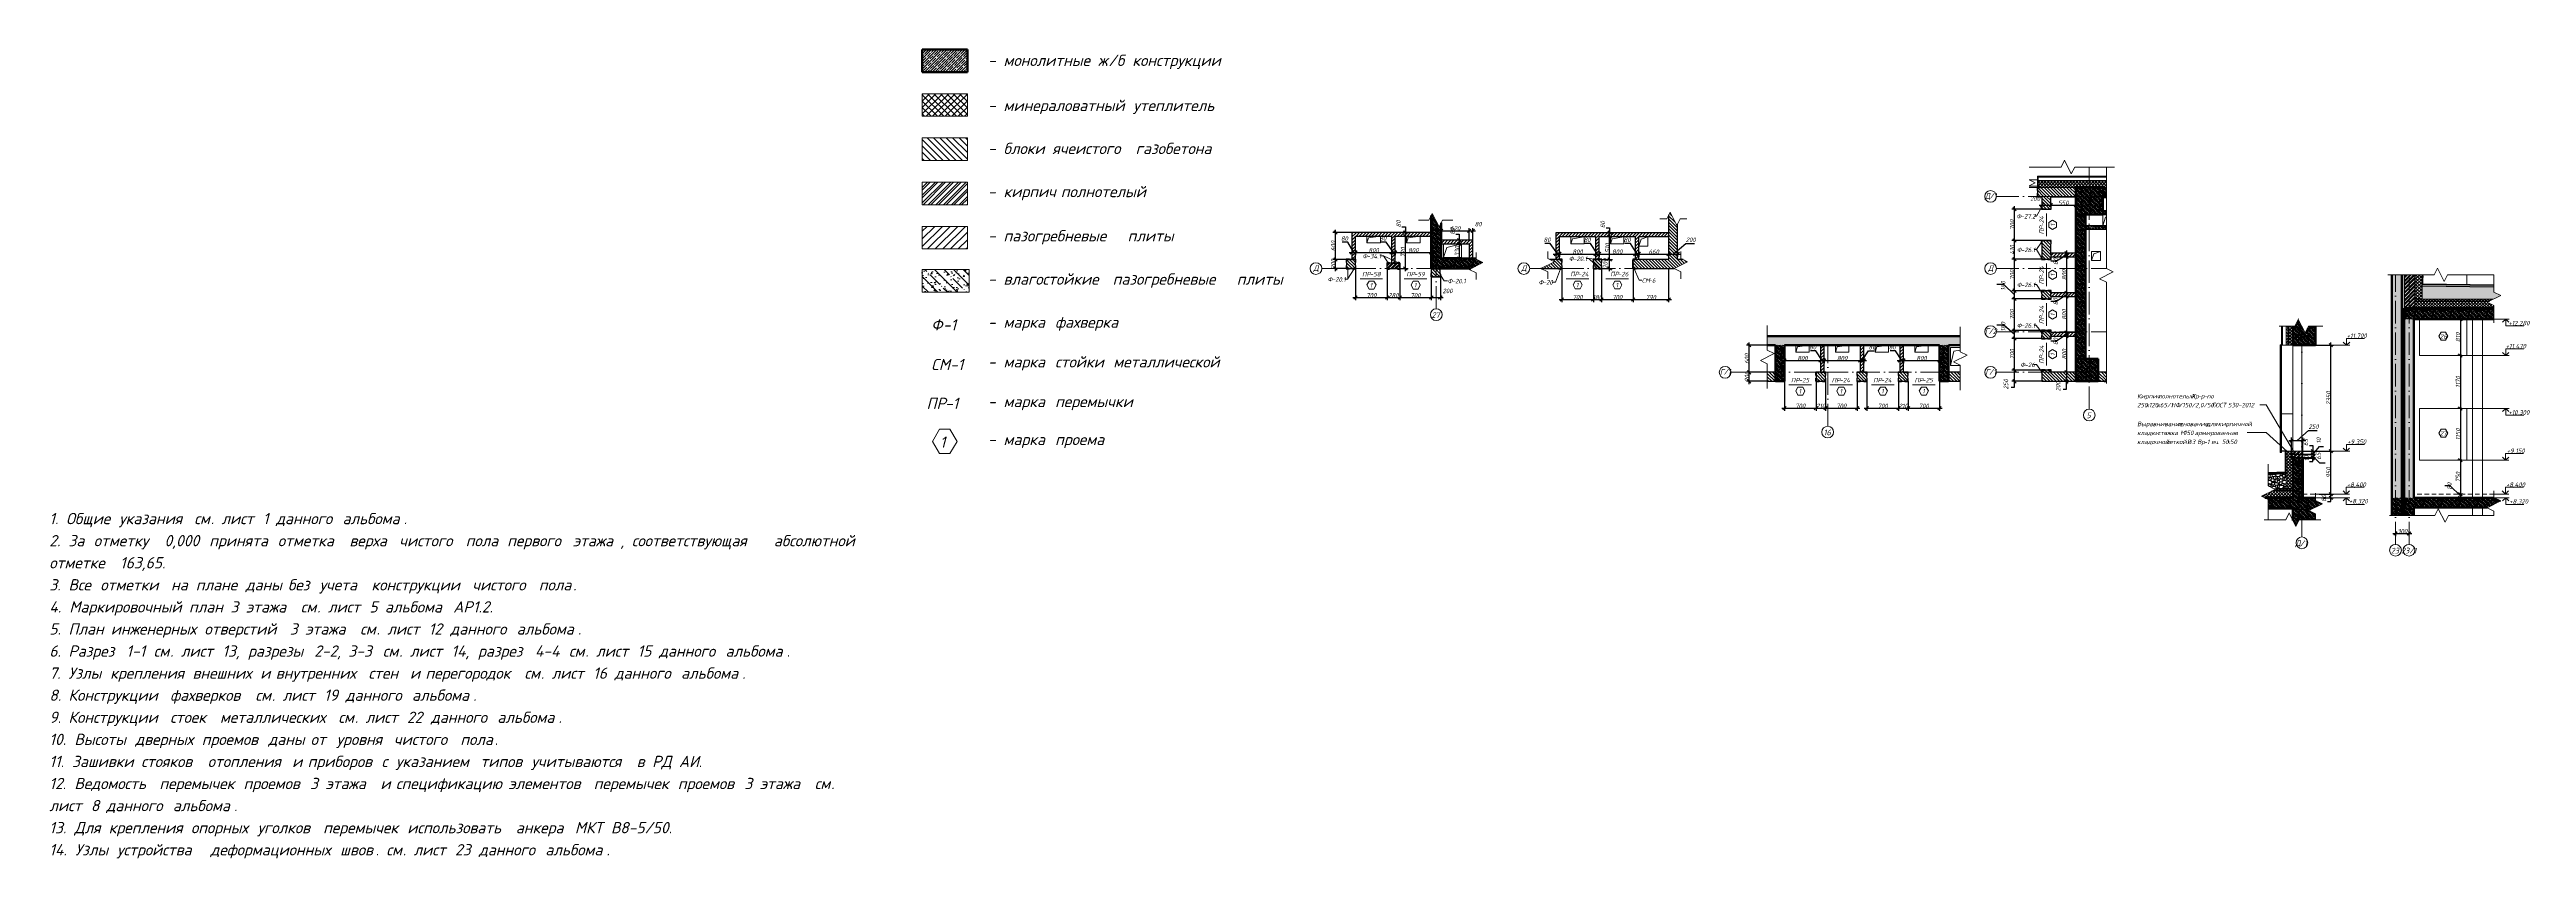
# Model space of a CAD drawing. Header units: millimetres. Extents: x -269418 to 201924, y -5890 to 98643.
# Drawn here: x 146995 to 201924, y 322 to 18256 of the extents above; entities that cross this region are included whole.
import ezdxf

# ---------------------------------------------------------------- set-up
doc = ezdxf.new("R2010")
doc.units = ezdxf.units.MM
doc.linetypes.add('200_ШТРИХ_ш1п0_6_', pattern=[160, 100, -60])
doc.linetypes.add('50_200_ШТРИХ_1Т_ш5_п1_п1_', pattern=[700, 500, -100, 0, -100])
for name, color, linetype, lineweight in [('A-ANNO-DIMS', 7, 'Continuous', 9), ('A-DETL', 7, 'Continuous', 9), ('A-DETL-1', 7, 'Continuous', 5), ('A-DETL-2', 7, 'Continuous', 50), ('A-DETL-3', 7, 'Continuous', 13), ('A-DETL-4', 7, 'Continuous', 15), ('A-DETL-5', 7, '200_ШТРИХ_ш1п0_6_', 5), ('A-DETL-GENF', 7, 'Continuous', 9), ('A-DETL-GENF-1', 7, 'Continuous', 5), ('A-DOOR-IDEN', 7, 'Continuous', 9), ('A-FLOR', 7, 'Continuous', 9), ('A-FLOR-FNSH-1', 7, 'Continuous', 50), ('A-FLOR-PATT-1', 7, 'Continuous', 5), ('A-GENM', 7, 'Continuous', 9), ('A-GENM-1', 7, 'Continuous', 25), ('A-GENM-IDEN', 7, 'Continuous', 9), ('A-GLAZ', 7, 'Continuous', 9), ('A-ROOF-1', 7, 'Continuous', 5), ('A-ROOF-2', 7, 'Continuous', 25), ('A-ROOF-FNSH', 7, 'Continuous', 9), ('A-ROOF-PATT-1', 7, 'Continuous', 5), ('A-WALL', 7, 'Continuous', 5), ('A-WALL-13', 7, 'Continuous', 25), ('A-WALL-3', 7, 'Continuous', 50), ('A-WALL-FNSH-1', 7, 'Continuous', 9), ('A-WALL-FNSH-5', 7, 'Continuous', 5), ('A-WALL-PATT-2', 7, 'Continuous', 5), ('G-ANNO-DIMS', 7, 'Continuous', 9), ('G-ANNO-DIMS-1', 7, 'Continuous', 20), ('G-ANNO-TEXT', 7, 'Continuous', 9), ('I-WALL', 7, 'Continuous', 5), ('S-COLS', 7, 'Continuous', 9), ('S-COLS-1', 7, 'Continuous', 5), ('Оси', 7, 'Continuous', 9), ('Оси-1', 7, '50_200_ШТРИХ_1Т_ш5_п1_п1_', 9)]:
    doc.layers.add(name, color=color, linetype=linetype, lineweight=lineweight)
for name, color, linetype, lineweight, true_color in [('A-DETL-GENF-3', 7, 'Continuous', 5, 0xce0000), ('A-DETL-GENF-4', 7, 'Continuous', 5, 0x800000), ('A-DETL-GENF-5', 7, 'Continuous', 5, 0x008000), ('A-DETL-GENF-6', 7, 'Continuous', 5, 0x0070df), ('A-WALL-11', 7, 'Continuous', 25, 0x800000), ('A-WALL-12', 7, 'Continuous', 25, 0xce0000), ('A-WALL-5', 7, 'Continuous', 5, 0xce0000), ('A-WALL-FNSH-6', 7, 'Continuous', 25, 0xce0000), ('A-WALL-FNSH-7', 7, 'Continuous', 25, 0x008000), ('A-WALL-FNSH-8', 7, 'Continuous', 25, 0x007adf), ('A-WALL-PATT-1', 7, 'Continuous', 5, 0xce0000), ('A-WALL-PATT-3', 7, 'Continuous', 5, 0x008000), ('A-WALL-PATT-5', 7, 'Continuous', 5, 0x800000), ('A-WALL-PATT-6', 7, 'Continuous', 5, 0x007adf)]:
    doc.layers.add(name, color=color, linetype=linetype, lineweight=lineweight, true_color=true_color)
doc.styles.add('ISOCPEUR', font='isocpeur.ttf', dxfattribs={"width": 0.9, "height": 100})
doc.styles.add('ISOCPEUR_I_5', font='isocpeui.ttf', dxfattribs={"height": 250})
doc.styles.add('ISOCPEUR_I_6', font='isocpeui.ttf', dxfattribs={"width": 0.9, "height": 125})
doc.styles.add('ISOCPEUR_I_7', font='isocpeui.ttf', dxfattribs={"width": 0.9, "height": 100})
doc.styles.add('ISOCPEUR_I_8', font='isocpeui.ttf', dxfattribs={"height": 100})
doc.dimstyles.new('ISO-2_0_0_9К_СРЕДНИЙ_3', dxfattribs={"dimscale": 304.8, "dimtxt": 99.598118, "dimasz": 0.246063, "dimexe": 0.19685, "dimexo": 0, "dimgap": 0, "dimtad": 1, "dimdec": 0, "dimzin": 0, "dimdsep": 46, "dimtxsty": 'ISOCPEUR_I_7', "dimblk1": 'OBLIQUE', "dimblk2": 'OBLIQUE', "dimsah": 1, "dimcen": 0.09, "dimdle": 0.19685, "dimazin": 0, "dimtfac": 1, "dimtdec": 4, "dimtix": 1, "dimtmove": 1, "dimatfit": 3, "dimfxl": 1, "dimtvp": 1, "dimtolj": 1, "dimtzin": 0, "dimarcsym": 2})
doc.dimstyles.new('ISO-2_0_0_9К_СРЕДНИЙ_4', dxfattribs={"dimscale": 304.8, "dimtxt": 99.598118, "dimasz": 0.246063, "dimexe": 0.19685, "dimexo": 0, "dimgap": 0, "dimtad": 1, "dimdec": 0, "dimzin": 0, "dimdsep": 46, "dimtxsty": 'ISOCPEUR_I_7', "dimblk1": 'OBLIQUE', "dimblk2": 'OBLIQUE', "dimsah": 1, "dimcen": 0.09, "dimdle": 0.19685, "dimazin": 0, "dimtfac": 1, "dimtdec": 4, "dimtix": 1, "dimtmove": 0, "dimatfit": 3, "dimfxl": 1, "dimtvp": 1, "dimtolj": 1, "dimtzin": 0, "dimarcsym": 2})
doc.dimstyles.new('ISO-2_0_0_9К_СРЕДНИЙ_5', dxfattribs={"dimscale": 304.8, "dimtxt": 99.598118, "dimasz": 0.246063, "dimexe": 0.19685, "dimexo": 0, "dimgap": 0, "dimtad": 1, "dimdec": 0, "dimzin": 0, "dimdsep": 46, "dimtxsty": 'ISOCPEUR_I_7', "dimblk1": 'OBLIQUE', "dimblk2": 'OBLIQUE', "dimsah": 1, "dimcen": 0.09, "dimdle": 0.19685, "dimazin": 0, "dimtfac": 1, "dimtdec": 4, "dimtix": 1, "dimtmove": 2, "dimatfit": 3, "dimfxl": 1, "dimtvp": 1, "dimtolj": 1, "dimtzin": 0, "dimarcsym": 2})
pattern_1 = [(45, (139007.874, 6292.613), (-28.512667, 28.512667), []), (45, (139036.386, 6292.613), (-28.512667, 28.512667), [50.403, -10.081, 1.676, -8.404])]
pattern_2 = [(135, (139007.874, 6292.613), (-35.35534, -35.35534), [])]
pattern_3 = [(45, (139007.874, 6292.613), (-35.35534, 35.35534), [])]
pattern_4 = [(135, (143309.316, 6292.613), (-35.35534, -35.35534), [])]
pattern_5 = [(45, (143309.316, 6292.613), (-35.35534, 35.35534), [])]
pattern_6 = [(45, (149552.986, 4039.264), (-28.51196, 28.51196), []), (45, (149581.5, 4039.264), (-28.51196, 28.51196), [50.403, -10.081, 1.676, -8.404])]
pattern_7 = [(135, (149552.986, 4039.264), (-35.35534, -35.35534), [])]
pattern_8 = [(45, (149552.986, 4039.264), (-35.35534, 35.35534), [])]
pattern_9 = [(45, (153454.326, 4039.264), (-35.35534, 35.35534), []), (135, (153454.326, 4039.264), (-35.35534, -35.35534), [])]
pattern_10 = [(135, (153454.326, 4039.264), (-35.35534, -35.35534), [])]
pattern_11 = [(50, (153454.326, 4039.264), (36.436499, -3.187713), [3.81, -41.91]), (355, (153454.326, 4039.264), (-7.04845, 38.21172), [3.048, -33.528]), (100.451, (153457.363, 4038.998), (29.388573, 35.022944), [3.238, -35.618]), (46.184, (153454.326, 4049.424), (54.216056, -8.408366), [5.715, -62.865]), (96.636, (153458.844, 4048.723), (47.4805, 49.48544), [4.857, -53.427]), (351.184, (153454.326, 4049.424), (47.48106, 49.4846), [4.572, -50.292]), (21, (153459.406, 4046.884), (30.322646, -20.452802), [3.81, -41.91]), (326, (153459.406, 4046.884), (12.360696, 36.83788), [3.048, -33.528]), (71.451, (153461.933, 4045.18), (42.683285, 16.383894), [3.238, -35.618]), (37.5, (153454.326, 4039.264), (0.6180667, 16.9108196), [1.676, -31.445, 1.676, -32.36, -33.655]), (37.5, (153454.326, 4039.264), (0.6180667, 16.9108196), [-67.158, 1.676, -31.979]), (7.5, (153454.326, 4039.264), (13.364138, 20.035779), [1.676, -17.729, 1.676, -30.683, -12.827]), (7.5, (153454.326, 4039.264), (13.364138, 20.035779), [-51.765, 1.676, -11.151]), (327.5, (153442.998, 4039.264), (27.1181588, -1.1460587), [1.676, -11.024, 1.676, -37.948, -52.578]), (327.5, (153442.998, 4039.264), (27.1181588, -1.1460587), [-52.324, 1.676, -50.902]), (317.5, (153437.918, 4039.264), (29.62579, 5.08507), [1.676, -14.834, 1.676, -24.638, -37.338]), (317.5, (153437.918, 4039.264), (29.62579, 5.08507), [-42.824, 1.676, -35.662])]
pattern_12 = [(135, (153454.33, 4039.26), (-71.2806, -71.2806), []), (135, (153525.61, 4039.26), (-71.2806, -71.2806), [126.008, -25.202, 1.676, -23.525])]
pattern_13 = [(45, (153454.326, 4039.264), (-28.51196, 28.51196), []), (45, (153482.84, 4039.264), (-28.51196, 28.51196), [50.403, -10.081, 1.676, -8.404])]
pattern_14 = [(45, (153454.326, 4039.264), (-35.35534, 35.35534), [])]
pattern_15 = [(45, (196287.776, 4305), (-28.51267, 28.51267), []), (45, (196316.29, 4305), (-28.51267, 28.51267), [50.403, -10.081, 1.676, -8.404])]
pattern_16 = [(45, (196287.776, 4305), (-35.35534, 35.35534), []), (135, (196287.776, 4305), (-35.35534, -35.35534), [])]
pattern_17 = [(45, (196287.776, 4305), (-42.76865, 42.76865), []), (45, (196316.29, 4305), (-42.76865, 42.76865), [])]
pattern_18 = [(45, (196287.776, 4305), (-37.7171, 37.7171), [53.34, -8.89, 1.778, -8.89]), (45, (196287.776, 4342.694), (-37.7171, 37.7171), []), (50, (196287.776, 4305), (63.7639, -5.57885), [6.668, -73.343]), (355, (196287.776, 4305), (-12.3349, 66.8695), [5.334, -58.674]), (100.451, (196293.09, 4304.535), (51.43036, 61.291), [5.667, -62.332]), (46.184, (196287.776, 4322.78), (94.8772, -14.7148), [10.001, -110.014]), (96.636, (196295.68, 4321.55), (83.0912, 86.5993), [8.5, -93.497]), (351.184, (196287.78, 4322.78), (83.092, 86.5993), [8.001, -88.011]), (21, (196296.666, 4318.335), (53.0645, -35.7927), [6.667, -73.342]), (326, (196296.666, 4318.335), (21.6307, 64.4655), [5.334, -58.674]), (71.451, (196301.09, 4315.35), (74.69646, 28.6724), [5.667, -62.332]), (37.5, (196287.776, 4305), (1.08041, 29.59427), [1.676, -56.286, 1.676, -57.887, -58.896]), (37.5, (196287.776, 4305), (1.08041, 29.59427), [-117.526, 1.676, -57.22]), (7.5, (196287.776, 4305), (23.38637, 35.0635), [1.676, -32.283, 1.676, -54.953, -22.447]), (7.5, (196287.776, 4305), (23.38637, 35.0635), [-90.589, 1.676, -20.771]), (327.5, (196267.95, 4305), (47.45657, -2.00547), [1.676, -20.549, 1.676, -67.666, -92.011]), (327.5, (196267.95, 4305), (47.45657, -2.00547), [-91.567, 1.676, -90.335]), (317.5, (196259.06, 4305), (51.84495, 8.89904), [1.676, -27.216, 1.676, -44.374, -65.341]), (317.5, (196259.06, 4305), (51.84495, 8.89904), [-74.943, 1.676, -63.665])]
pattern_19 = [(180, (195423.27, 8478.54), (-2e-14, -154), [125, -137]), (90, (195423.27, 8413.54), (-262, 2e-14), [65, -89]), (180, (195423.27, 8413.54), (-2e-14, -154), [125, -137]), (90, (195435.27, 8413.54), (-262, 2e-14), [65, -89]), (180, (195560.27, 8413.54), (-2e-14, -154), [125, -137]), (180, (195560.27, 8478.54), (-2e-14, -154), [125, -137]), (90, (195304.27, 8490.54), (-262, 2e-14), [65, -89]), (90, (195554.27, 8490.54), (-262, 2e-14), [65, -89]), (0, (195304.27, 8490.54), (0, -154), [250, -12]), (0, (195304.27, 8555.54), (0, -154), [250, -12])]
pattern_20 = [(270, (198332.87, 11175.68), (154, 9e-15), [125, -137]), (180, (198397.87, 11175.68), (-3e-14, -262), [65, -89]), (270, (198397.87, 11175.68), (154, 9e-15), [125, -137]), (180, (198397.87, 11187.68), (-3e-14, -262), [65, -89]), (270, (198397.87, 11312.68), (154, 9e-15), [125, -137]), (270, (198332.87, 11312.68), (154, 9e-15), [125, -137]), (180, (198320.87, 11056.68), (-3e-14, -262), [65, -89]), (180, (198320.87, 11306.68), (-3e-14, -262), [65, -89]), (90, (198320.87, 11056.68), (154, -9e-15), [250, -12]), (90, (198255.87, 11056.68), (154, -9e-15), [250, -12])]
pattern_21 = [(45, (199793.91, 4305), (-28.51267, 28.51267), []), (45, (199822.42, 4305), (-28.51267, 28.51267), [50.403, -10.081, 1.676, -8.404])]
pattern_22 = [(45, (199793.91, 4305), (-35.35534, 35.35534), []), (135, (199793.91, 4305), (-35.35534, -35.35534), [])]
pattern_23 = [(45, (199793.91, 4305), (-37.71708, 37.71708), [53.34, -8.89, 1.778, -8.89]), (45, (199793.91, 4342.694), (-37.71708, 37.71708), []), (50, (199793.91, 4305), (63.7639, -5.57885), [6.667, -73.342]), (355, (199793.91, 4305), (-12.33488, 66.8695), [5.334, -58.674]), (100.451, (199799.223, 4304.535), (51.43036, 61.291), [5.667, -62.332]), (46.184, (199793.91, 4322.78), (94.8772, -14.71484), [10.001, -110.014]), (96.636, (199801.82, 4321.55), (83.0912, 86.5993), [8.5, -93.497]), (351.184, (199793.91, 4322.78), (83.092, 86.5993), [8.001, -88.011]), (21, (199802.8, 4318.335), (53.0645, -35.79273), [6.667, -73.342]), (326, (199802.8, 4318.335), (21.63066, 64.46546), [5.334, -58.674]), (71.451, (199807.22, 4315.35), (74.69646, 28.67237), [5.667, -62.332]), (37.5, (199793.91, 4305), (1.080413, 29.59427), [1.676, -56.286, 1.676, -57.887, -58.896]), (37.5, (199793.91, 4305), (1.080413, 29.59427), [-117.526, 1.676, -57.22]), (7.5, (199793.91, 4305), (23.38637, 35.06351), [1.676, -32.283, 1.676, -54.953, -22.447]), (7.5, (199793.91, 4305), (23.38637, 35.06351), [-90.589, 1.676, -20.771]), (327.5, (199774.084, 4305), (47.45657, -2.00547), [1.676, -20.549, 1.676, -67.666, -92.011]), (327.5, (199774.084, 4305), (47.45657, -2.00547), [-91.567, 1.676, -90.335]), (317.5, (199765.194, 4305), (51.84495, 8.89904), [1.676, -27.216, 1.676, -44.374, -65.341]), (317.5, (199765.194, 4305), (51.84495, 8.89904), [-74.943, 1.676, -63.665])]

msp = doc.modelspace()

# ---------------------------------------------------------------- texts
at = {"layer": 'A-DOOR-IDEN', "char_height": 100, "width": 57.721, "attachment_point": 1, "rotation": 90, "style": 'ISOCPEUR_I_7'}
for insert in [(191369.8, 14335.6), (191369.8, 13225.7), (191369.8, 12345.7), (191369.8, 11465.7)]:
    msp.add_mtext('\\fISOCPEUR|b0|i1|c204|p34|;\\W.9;1', dxfattribs=dict(at, insert=insert))
at = {"layer": 'A-DOOR-IDEN', "char_height": 100, "attachment_point": 1, "style": 'ISOCPEUR_I_7'}
for s, insert, width in [('\\fISOCPEUR|b0|i1|c204|p34|;\\W.9;1', (176273.3, 13079.9), 57.721), ('\\fISOCPEUR|b0|i1|c204|p34|;\\W.9;1', (177253.3, 13079.9), 57.721), ('\\fISOCPEUR|b0|i1|c204|p34|;\\W.9;1', (180846.5, 13082.5), 57.721), ('\\fISOCPEUR|b0|i1|c204|p34|;\\W.9;1', (181726.5, 13082.5), 57.721), ('26', (200003.4, 11945), 158.734), ('\\fISOCPEUR|b0|i1|c204|p34|;\\W.9;1', (185784.6, 10730), 57.721), ('\\fISOCPEUR|b0|i1|c204|p34|;\\W.9;1', (186694.4, 10730), 57.721), ('\\fISOCPEUR|b0|i1|c204|p34|;\\W.9;1', (187614.4, 10730), 57.721), ('\\fISOCPEUR|b0|i1|c204|p34|;\\W.9;1', (188524.6, 10730), 57.721), ('27', (200003.4, 9795), 158.734)]:
    msp.add_mtext(s, dxfattribs=dict(at, insert=insert, width=width))
at = {"layer": 'A-GENM-IDEN', "char_height": 100, "attachment_point": 1}
for s, insert, width, style in [('\\fISOCPEUR|b0|i1|c204|p34|;\\W.9;Ф', (190612.7, 14609.1), 115.443, 'ISOCPEUR_I_7'), ('-27.2', (190708, 14609.1), 353.544, 'ISOCPEUR_I_7'), ('\\fISOCPEUR|b0|i1|c204|p34|;\\W.9;Ф', (190621.7, 13865), 115.443, 'ISOCPEUR_I_7'), ('\\fISOCPEUR|b0|i1|c204|p34|;\\W.9;Ф', (190621.7, 13865), 115.443, 'ISOCPEUR_I_7'), ('-26.1', (190717, 13865), 331.899, 'ISOCPEUR_I_7'), ('-26.1', (190717, 13865), 331.899, 'ISOCPEUR_I_7'), ('\\fISOCPEUR|b0|i1|c204|p34|;\\W.9;Ф', (175338.5, 13210.6), 115.443, 'ISOCPEUR_I_7'), ('\\fISOCPEUR|b0|i1|c204|p34|;\\W.9;Ф', (175338.5, 13210.6), 115.443, 'ISOCPEUR_I_7'), ('-20.1', (175433.8, 13210.6), 331.899, 'ISOCPEUR_I_7'), ('-20.1', (175433.8, 13210.6), 331.899, 'ISOCPEUR_I_7'), ('ПР', (176101.5, 13325.9), 208.439, 'ISOCPEUR_I_8'), ('\\fISOCPEUR|b0|i1|c204|p34|;\\W.9;Ф', (176109.8, 13724.8), 115.443, 'ISOCPEUR_I_7'), ('\\fISOCPEUR|b0|i1|c204|p34|;\\W.9;Ф', (176109.8, 13724.8), 115.443, 'ISOCPEUR_I_7'), ('-34.1', (176205, 13724.8), 346.329, 'ISOCPEUR_I_7'), ('-34.1', (176205, 13724.8), 346.329, 'ISOCPEUR_I_7'), ('-58', (176273.5, 13325.9), 264.557, 'ISOCPEUR_I_8'), ('ПР', (177081.5, 13325.9), 208.439, 'ISOCPEUR_I_8'), ('-59', (177253.5, 13325.9), 264.557, 'ISOCPEUR_I_8'), ('\\fISOCPEUR|b0|i1|c204|p34|;\\W.9;Ф', (180688.8, 13667.8), 115.443, 'ISOCPEUR_I_7'), ('\\fISOCPEUR|b0|i1|c204|p34|;\\W.9;Ф', (180688.8, 13667.8), 115.443, 'ISOCPEUR_I_7'), ('ПР', (180717.9, 13328.4), 208.439, 'ISOCPEUR_I_8'), ('-20.1', (180784, 13667.8), 331.899, 'ISOCPEUR_I_7'), ('-20.1', (180784, 13667.8), 331.899, 'ISOCPEUR_I_7'), ('-24', (180889.9, 13328.4), 280.591, 'ISOCPEUR_I_8'), ('ПР', (181604.7, 13328.4), 208.439, 'ISOCPEUR_I_8'), ('-26', (181776.6, 13328.4), 264.557, 'ISOCPEUR_I_8'), ('СМ', (182306.1, 13187.7), 183.987, 'ISOCPEUR_I_7'), ('-6', (182457.9, 13187.7), 158.734, 'ISOCPEUR_I_7'), ('\\fISOCPEUR|b0|i1|c204|p34|;\\W.9;Ф', (177998.2, 13173), 115.443, 'ISOCPEUR_I_7'), ('-20.1', (178093.5, 13173), 331.899, 'ISOCPEUR_I_7'), ('\\fISOCPEUR|b0|i1|c204|p34|;\\W.9;Ф', (180015.7, 13144.7), 115.443, 'ISOCPEUR_I_7'), ('-20', (180111, 13144.7), 238.101, 'ISOCPEUR_I_7'), ('\\fISOCPEUR|b0|i1|c204|p34|;\\W.9;Ф', (190621.7, 13088.8), 115.443, 'ISOCPEUR_I_7'), ('-26.1', (190717, 13088.8), 331.899, 'ISOCPEUR_I_7'), ('\\fISOCPEUR|b0|i1|c204|p34|;\\W.9;Ф', (190621.7, 12188.5), 115.443, 'ISOCPEUR_I_7'), ('-26.1', (190717, 12188.5), 331.899, 'ISOCPEUR_I_7'), ('\\fISOCPEUR|b0|i1|c204|p34|;\\W.9;Ф', (190699.1, 11315.6), 115.443, 'ISOCPEUR_I_7'), ('-26', (190794.4, 11315.6), 238.101, 'ISOCPEUR_I_7'), ('ПР', (185612.7, 10976), 208.439, 'ISOCPEUR_I_8'), ('-25', (185784.7, 10976), 264.557, 'ISOCPEUR_I_8'), ('ПР', (186515.8, 10976), 208.439, 'ISOCPEUR_I_8'), ('-24', (186687.8, 10976), 280.591, 'ISOCPEUR_I_8'), ('ПР', (187435.8, 10976), 208.439, 'ISOCPEUR_I_8'), ('-24', (187607.8, 10976), 280.591, 'ISOCPEUR_I_8'), ('ПР', (188352.7, 10976), 208.439, 'ISOCPEUR_I_8'), ('-25', (188524.7, 10976), 264.557, 'ISOCPEUR_I_8')]:
    msp.add_mtext(s, dxfattribs=dict(at, insert=insert, width=width, style=style))
at = {"layer": 'A-GENM-IDEN', "char_height": 100, "attachment_point": 1, "rotation": 90, "style": 'ISOCPEUR_I_8'}
for s, insert, width in [('ПР', (191123.8, 14157), 208.439), ('-24', (191123.8, 14329), 280.591), ('ПР', (191123.8, 13047.1), 208.439), ('-24', (191123.8, 13219.1), 280.591), ('ПР', (191123.8, 12167.1), 208.439), ('-24', (191123.8, 12339.1), 280.591), ('-24', (191123.8, 11459.1), 280.591), ('ПР', (191123.8, 11287.1), 208.439)]:
    msp.add_mtext(s, dxfattribs=dict(at, insert=insert, width=width))
at = {"layer": 'G-ANNO-DIMS', "char_height": 100, "attachment_point": 1, "line_spacing_factor": 1.149209, "style": 'ISOCPEUR_I_7'}
for s, insert, width in [('+12,280', (201524.8, 12241.3), 475.665), ('+11,700', (197939.4, 11960.6), 454.152), ('+11,470', (201464.7, 11730.6), 466.104), ('+10,300', (201525.2, 10262.2), 475.665), ('+9,350', (197949.2, 9610.6), 420.689), ('+9,150', (201489.1, 9410.6), 399.176), ('+8,400', (197941.2, 8660.6), 432.64), ('+8,320', (197988.7, 8293.1), 420.689), ('+8,400', (201471.2, 8660.6), 432.64), ('+8,320', (201543.8, 8286.5), 420.689)]:
    msp.add_mtext(s, dxfattribs=dict(at, insert=insert, width=width))
at = {"layer": 'G-ANNO-TEXT', "attachment_point": 1}
for s, insert, char_height, width, style in [('\\fISOCPEUR|b0|i1|c204|p34|; ', (170088.2, 18141.5), 250, 192.405, 'ISOCPEUR_I_5'), ('\\fISOCPEUR|b0|i1|c204|p34|;/', (170478.5, 18141.5), 250, 224.473, 'ISOCPEUR_I_5'), ('\\fISOCPEUR|b0|i1|c204|p34|;б', (170663.7, 18141.5), 250, 224.473, 'ISOCPEUR_I_5'), ('\\fISOCPEUR|b0|i1|c204|p34|; ', (170848.9, 18141.5), 250, 192.405, 'ISOCPEUR_I_5'), ('- ', (167806.2, 18141.5), 250, 416.877, 'ISOCPEUR_I_5'), ('монолитные', (168150.2, 18141.5), 250, 2348.944, 'ISOCPEUR_I_5'), ('\\fISOCPEUR|b0|i1|c204|p34|;ж', (170247, 18141.5), 250, 280.591, 'ISOCPEUR_I_5'), ('конструкции', (171007.7, 18141.5), 250, 2517.299, 'ISOCPEUR_I_5'), ('минераловатный', (168150.2, 17141.5), 250, 3294.936, 'ISOCPEUR_I_5'), ('\\fISOCPEUR|b0|i1|c204|p34|; ', (170868.8, 17141.5), 250, 192.405, 'ISOCPEUR_I_5'), ('утеплитель', (171027.5, 17141.5), 250, 2356.961, 'ISOCPEUR_I_5'), ('- ', (167806.2, 17141.5), 250, 416.877, 'ISOCPEUR_I_5'), ('- ', (167806.2, 16188), 250, 416.877, 'ISOCPEUR_I_5'), ('блоки', (168150.2, 16188), 250, 1122.362, 'ISOCPEUR_I_5'), ('\\fISOCPEUR|b0|i1|c204|p34|; ', (169076.2, 16188), 250, 192.405, 'ISOCPEUR_I_5'), ('ячеистого', (169234.9, 16188), 250, 2044.303, 'ISOCPEUR_I_5'), ('\\fISOCPEUR|b0|i1|c204|p34|; ', (170921.7, 16188), 250, 192.405, 'ISOCPEUR_I_5'), ('газобетона', (171080.4, 16188), 250, 2332.911, 'ISOCPEUR_I_5'), ('- ', (167806.2, 15232.1), 250, 416.877, 'ISOCPEUR_I_5'), ('кирпич', (168150.2, 15232.1), 250, 1346.835, 'ISOCPEUR_I_5'), ('\\fISOCPEUR|b0|i1|c204|p34|; ', (169261.4, 15232.1), 250, 192.405, 'ISOCPEUR_I_5'), ('полнотелый', (169420.2, 15232.1), 250, 2324.894, 'ISOCPEUR_I_5'), ('- ', (167806.2, 14252.1), 250, 416.877, 'ISOCPEUR_I_5'), ('пазогребневые', (168150.2, 14252.1), 250, 2950.21, 'ISOCPEUR_I_5'), ('плиты', (170901.8, 14252.1), 250, 1202.531, 'ISOCPEUR_I_5'), ('влагостойкие', (168150.2, 13292.1), 250, 2741.771, 'ISOCPEUR_I_5'), ('\\fISOCPEUR|b0|i1|c204|p34|; ', (170412.3, 13292.1), 250, 192.405, 'ISOCPEUR_I_5'), ('пазогребневые', (170571.1, 13292.1), 250, 2950.21, 'ISOCPEUR_I_5'), ('плиты', (173322.8, 13292.1), 250, 1202.531, 'ISOCPEUR_I_5'), ('- ', (167806.2, 13292.1), 250, 416.877, 'ISOCPEUR_I_5'), ('\\fISOCPEUR|b0|i1|c204|p34|;Ф', (166548.2, 12277.2), 250, 312.658, 'ISOCPEUR_I_5'), ('-1', (166806.1, 12277.2), 250, 384.81, 'ISOCPEUR_I_5'), ('- ', (167806.2, 12337.2), 250, 416.877, 'ISOCPEUR_I_5'), ('марка', (168150.2, 12337.2), 250, 1194.514, 'ISOCPEUR_I_5'), ('\\fISOCPEUR|b0|i1|c204|p34|; ', (169135.7, 12337.2), 250, 192.405, 'ISOCPEUR_I_5'), ('фахверка', (169294.5, 12337.2), 250, 1899.999, 'ISOCPEUR_I_5'), ('СМ', (166548.2, 11397.2), 250, 505.063, 'ISOCPEUR_I_5'), ('-1', (166964.9, 11397.2), 250, 384.81, 'ISOCPEUR_I_5'), ('- ', (167806.2, 11457.2), 250, 416.877, 'ISOCPEUR_I_5'), ('марка', (168150.2, 11457.2), 250, 1194.514, 'ISOCPEUR_I_5'), ('\\fISOCPEUR|b0|i1|c204|p34|; ', (169135.7, 11457.2), 250, 192.405, 'ISOCPEUR_I_5'), ('стойки', (169294.5, 11457.2), 250, 1370.886, 'ISOCPEUR_I_5'), ('\\fISOCPEUR|b0|i1|c204|p34|; ', (170425.6, 11457.2), 250, 192.405, 'ISOCPEUR_I_5'), ('металлической', (170584.3, 11457.2), 250, 2990.294, 'ISOCPEUR_I_5'), ('ПР', (166442.9, 10537.2), 250, 497.046, 'ISOCPEUR_I_5'), ('-1', (166853, 10537.2), 250, 384.81, 'ISOCPEUR_I_5'), ('- ', (167806.2, 10577.2), 250, 416.877, 'ISOCPEUR_I_5'), ('марка', (168150.2, 10577.2), 250, 1194.514, 'ISOCPEUR_I_5'), ('\\fISOCPEUR|b0|i1|c204|p34|; ', (169135.7, 10577.2), 250, 192.405, 'ISOCPEUR_I_5'), ('перемычки', (169294.5, 10577.2), 250, 2068.354, 'ISOCPEUR_I_5'), ('Кирпич', (193290.4, 10621.6), 100, 490.633, 'ISOCPEUR_I_7'), ('\\fISOCPEUR|b0|i1|c204|p34|;\\W.9; ', (193695.2, 10621.6), 100, 68.544, 'ISOCPEUR_I_7'), ('полнотелый', (193751.7, 10621.6), 100, 833.354, 'ISOCPEUR_I_7'), ('\\fISOCPEUR|b0|i1|c204|p34|;\\W.9; ', (194439.3, 10621.6), 100, 68.544, 'ISOCPEUR_I_7'), ('Кр', (194495.9, 10621.6), 100, 173.165, 'ISOCPEUR_I_7'), ('\\fISOCPEUR|b0|i1|c204|p34|;\\W.9;-', (194638.7, 10621.6), 100, 79.367, 'ISOCPEUR_I_7'), ('\\fISOCPEUR|b0|i1|c204|p34|;\\W.9;р', (194704.2, 10621.6), 100, 79.367, 'ISOCPEUR_I_7'), ('\\fISOCPEUR|b0|i1|c204|p34|;\\W.9;-', (194769.7, 10621.6), 100, 79.367, 'ISOCPEUR_I_7'), ('по', (194835.2, 10621.6), 100, 158.734, 'ISOCPEUR_I_7'), ('\\fISOCPEUR|b0|i1|c204|p34|;\\W.9; ', (194966.2, 10621.6), 100, 68.544, 'ISOCPEUR_I_7'), ('250', (193290.4, 10423.2), 100, 238.101, 'ISOCPEUR_I_7'), ('Выравнивание', (193290.4, 10005.2), 100, 1010.126, 'ISOCPEUR_I_7'), ('\\fISOCPEUR|b0|i1|c204|p34|;\\W.9;х', (193486.8, 10423.2), 100, 79.367, 'ISOCPEUR_I_7'), ('120', (193552.3, 10423.2), 100, 216.456, 'ISOCPEUR_I_7'), ('\\fISOCPEUR|b0|i1|c204|p34|;\\W.9;х', (193730.9, 10423.2), 100, 79.367, 'ISOCPEUR_I_7'), ('65/1', (193796.4, 10423.2), 100, 295.823, 'ISOCPEUR_I_7'), ('НФ', (194040.5, 10423.2), 100, 209.24, 'ISOCPEUR_I_7'), ('\\fISOCPEUR|b0|i1|c204|p34|;\\W.9; ', (194123.8, 10005.2), 100, 68.544, 'ISOCPEUR_I_7'), ('основания', (194180.4, 10005.2), 100, 717.911, 'ISOCPEUR_I_7'), ('/150/2,0/50/', (194213.1, 10423.2), 100, 891.076, 'ISOCPEUR_I_7'), ('\\fISOCPEUR|b0|i1|c204|p34|;\\W.9; ', (194772.7, 10005.2), 100, 68.544, 'ISOCPEUR_I_7'), ('для', (194829.2, 10005.2), 100, 238.101, 'ISOCPEUR_I_7'), ('ГОСТ', (194948.3, 10423.2), 100, 346.329, 'ISOCPEUR_I_7'), ('\\fISOCPEUR|b0|i1|c204|p34|;\\W.9; ', (195025.7, 10005.2), 100, 68.544, 'ISOCPEUR_I_7'), ('кирпичной', (195082.3, 10005.2), 100, 714.304, 'ISOCPEUR_I_7'), (' 530-2012', (195234.1, 10423.2), 100, 681.835, 'ISOCPEUR_I_7'), ('\\fISOCPEUR|b0|i1|c204|p34|;\\W.9; ', (195671.6, 10005.2), 100, 68.544, 'ISOCPEUR_I_7'), ('\\fISOCPEUR|b0|i1|c204|p34|;1', (166738, 9677.2), 250, 160.338, 'ISOCPEUR_I_5'), ('- ', (167806.2, 9737.2), 250, 416.877, 'ISOCPEUR_I_5'), ('марка', (168150.2, 9737.2), 250, 1194.514, 'ISOCPEUR_I_5'), ('\\fISOCPEUR|b0|i1|c204|p34|; ', (169135.7, 9737.2), 250, 192.405, 'ISOCPEUR_I_5'), ('проема', (169294.5, 9737.2), 250, 1394.936, 'ISOCPEUR_I_5'), ('кладки', (193290.4, 9806.8), 100, 490.633, 'ISOCPEUR_I_7'), ('кладочной', (193290.4, 9608.4), 100, 728.734, 'ISOCPEUR_I_7'), ('\\fISOCPEUR|b0|i1|c204|p34|;\\W.9; ', (193695.2, 9806.8), 100, 68.544, 'ISOCPEUR_I_7'), ('стяжка', (193751.7, 9806.8), 100, 530.316, 'ISOCPEUR_I_7'), ('\\fISOCPEUR|b0|i1|c204|p34|;\\W.9; ', (193891.6, 9608.4), 100, 68.544, 'ISOCPEUR_I_7'), ('сеткой', (193948.2, 9608.4), 100, 490.633, 'ISOCPEUR_I_7'), ('\\fISOCPEUR|b0|i1|c204|p34|;\\W.9; ', (194189.3, 9806.8), 100, 68.544, 'ISOCPEUR_I_7'), ('\\fISOCPEUR|b0|i1|c204|p34|;\\W.9;М', (194245.8, 9806.8), 100, 104.62, 'ISOCPEUR_I_7'), ('150 ', (194332.2, 9806.8), 100, 285, 'ISOCPEUR_I_7'), ('\\fISOCPEUR|b0|i1|c204|p34|;\\W.9; ', (194353, 9608.4), 100, 68.544, 'ISOCPEUR_I_7'), ('\\fISOCPEUR|b0|i0|c204|p34|;\\W.9;Ø', (194409.6, 9608.4), 100, 111.835, 'ISOCPEUR'), ('3 ', (194501.8, 9608.4), 100, 147.911, 'ISOCPEUR_I_7'), ('армированная', (194567.3, 9806.8), 100, 1010.126, 'ISOCPEUR_I_7'), ('Вр', (194623.9, 9608.4), 100, 173.165, 'ISOCPEUR_I_7'), ('-1 ', (194766.7, 9608.4), 100, 205.633, 'ISOCPEUR_I_7'), ('яч', (194936.4, 9608.4), 100, 158.734, 'ISOCPEUR_I_7'), ('. 50', (195067.4, 9608.4), 100, 263.354, 'ISOCPEUR_I_7'), ('\\fISOCPEUR|b0|i1|c204|p34|;\\W.9;х', (195284.7, 9608.4), 100, 79.367, 'ISOCPEUR_I_7'), ('50', (195350.1, 9608.4), 100, 158.734, 'ISOCPEUR_I_7'), ('\\fISOCPEUR|b0|i1|c204|p34|;\\W.9; ', (195400.7, 9806.8), 100, 68.544, 'ISOCPEUR_I_7'), ('1. ', (146990.5, 7982.1), 250, 448.945, 'ISOCPEUR_I_5'), ('Общие', (147361, 7982.1), 250, 1234.599, 'ISOCPEUR_I_5'), ('\\fISOCPEUR|b0|i1|c204|p34|; ', (148379.6, 7982.1), 250, 192.405, 'ISOCPEUR_I_5'), ('указания', (148538.3, 7982.1), 250, 1827.848, 'ISOCPEUR_I_5'), ('\\fISOCPEUR|b0|i1|c204|p34|; ', (150046.5, 7982.1), 250, 192.405, 'ISOCPEUR_I_5'), ('см', (150205.2, 7982.1), 250, 440.928, 'ISOCPEUR_I_5'), ('. ', (150569, 7982.1), 250, 288.608, 'ISOCPEUR_I_5'), ('лист', (150807.2, 7982.1), 250, 921.941, 'ISOCPEUR_I_5'), (' 1 ', (151567.8, 7982.1), 250, 545.148, 'ISOCPEUR_I_5'), ('данного', (152017.6, 7982.1), 250, 1595.358, 'ISOCPEUR_I_5'), ('\\fISOCPEUR|b0|i1|c204|p34|; ', (153333.9, 7982.1), 250, 192.405, 'ISOCPEUR_I_5'), ('альбома', (153492.7, 7982.1), 250, 1643.459, 'ISOCPEUR_I_5'), ('\\fISOCPEUR|b0|i1|c204|p34|;.', (154848.7, 7982.1), 250, 96.203, 'ISOCPEUR_I_5'), ('2. ', (146990.5, 7492.6), 250, 513.08, 'ISOCPEUR_I_5'), ('За', (147413.9, 7492.6), 250, 489.029, 'ISOCPEUR_I_5'), ('\\fISOCPEUR|b0|i1|c204|p34|; ', (147817.4, 7492.6), 250, 192.405, 'ISOCPEUR_I_5'), ('отметку', (147976.1, 7492.6), 250, 1707.594, 'ISOCPEUR_I_5'), (' 0,000 ', (149385, 7492.6), 250, 1394.936, 'ISOCPEUR_I_5'), ('принята', (150536, 7492.6), 250, 1651.476, 'ISOCPEUR_I_5'), ('\\fISOCPEUR|b0|i1|c204|p34|; ', (151898.6, 7492.6), 250, 192.405, 'ISOCPEUR_I_5'), ('отметка', (152057.3, 7492.6), 250, 1731.645, 'ISOCPEUR_I_5'), ('\\fISOCPEUR|b0|i1|c204|p34|; ', (153486.1, 7492.6), 250, 192.405, 'ISOCPEUR_I_5'), ('верха', (153644.8, 7492.6), 250, 1146.413, 'ISOCPEUR_I_5'), ('\\fISOCPEUR|b0|i1|c204|p34|; ', (154590.7, 7492.6), 250, 192.405, 'ISOCPEUR_I_5'), ('чистого', (154749.4, 7492.6), 250, 1595.358, 'ISOCPEUR_I_5'), ('\\fISOCPEUR|b0|i1|c204|p34|; ', (156065.7, 7492.6), 250, 192.405, 'ISOCPEUR_I_5'), ('пола', (156224.5, 7492.6), 250, 921.941, 'ISOCPEUR_I_5'), ('\\fISOCPEUR|b0|i1|c204|p34|; ', (156985.2, 7492.6), 250, 192.405, 'ISOCPEUR_I_5'), ('первого', (157143.9, 7492.6), 250, 1571.308, 'ISOCPEUR_I_5'), ('\\fISOCPEUR|b0|i1|c204|p34|; ', (158440.4, 7492.6), 250, 192.405, 'ISOCPEUR_I_5'), ('этажа', (158599.1, 7492.6), 250, 1282.7, 'ISOCPEUR_I_5'), (', ', (159657.5, 7492.6), 250, 304.641, 'ISOCPEUR_I_5'), ('соответствующая', (159908.8, 7492.6), 250, 3623.628, 'ISOCPEUR_I_5'), ('\\fISOCPEUR|b0|i1|c204|p34|; ', (162898.6, 7492.6), 250, 192.405, 'ISOCPEUR_I_5'), ('абсолютной', (163057.4, 7492.6), 250, 2332.911, 'ISOCPEUR_I_5'), ('\\fISOCPEUR|b0|i1|c204|p34|; ', (164982.2, 7492.6), 250, 192.405, 'ISOCPEUR_I_5'), ('отметке', (146990.5, 7003.1), 250, 1707.594, 'ISOCPEUR_I_5'), (' 163,65.', (148399.4, 7003.1), 250, 1459.071, 'ISOCPEUR_I_5'), ('3. ', (146990.5, 6513.7), 250, 513.08, 'ISOCPEUR_I_5'), ('Все', (147413.9, 6513.7), 250, 665.401, 'ISOCPEUR_I_5'), ('\\fISOCPEUR|b0|i1|c204|p34|; ', (147962.9, 6513.7), 250, 192.405, 'ISOCPEUR_I_5'), ('отметки', (148121.6, 6513.7), 250, 1707.594, 'ISOCPEUR_I_5'), ('\\fISOCPEUR|b0|i1|c204|p34|; ', (149530.5, 6513.7), 250, 192.405, 'ISOCPEUR_I_5'), ('на', (149689.3, 6513.7), 250, 472.996, 'ISOCPEUR_I_5'), ('\\fISOCPEUR|b0|i1|c204|p34|; ', (150079.5, 6513.7), 250, 192.405, 'ISOCPEUR_I_5'), ('плане', (150238.3, 6513.7), 250, 1146.413, 'ISOCPEUR_I_5'), ('\\fISOCPEUR|b0|i1|c204|p34|; ', (151184.2, 6513.7), 250, 192.405, 'ISOCPEUR_I_5'), ('даны', (151342.9, 6513.7), 250, 945.991, 'ISOCPEUR_I_5'), ('\\fISOCPEUR|b0|i1|c204|p34|; ', (152123.5, 6513.7), 250, 192.405, 'ISOCPEUR_I_5'), ('без', (152282.2, 6513.7), 250, 657.384, 'ISOCPEUR_I_5'), ('\\fISOCPEUR|b0|i1|c204|p34|; ', (152824.6, 6513.7), 250, 192.405, 'ISOCPEUR_I_5'), ('учета', (152983.3, 6513.7), 250, 1202.531, 'ISOCPEUR_I_5'), ('\\fISOCPEUR|b0|i1|c204|p34|; ', (153975.5, 6513.7), 250, 192.405, 'ISOCPEUR_I_5'), ('конструкции', (154134.3, 6513.7), 250, 2517.299, 'ISOCPEUR_I_5'), ('\\fISOCPEUR|b0|i1|c204|p34|; ', (156211.3, 6513.7), 250, 192.405, 'ISOCPEUR_I_5'), ('чистого', (156370, 6513.7), 250, 1595.358, 'ISOCPEUR_I_5'), ('\\fISOCPEUR|b0|i1|c204|p34|; ', (157686.3, 6513.7), 250, 192.405, 'ISOCPEUR_I_5'), ('пола', (157845.1, 6513.7), 250, 921.941, 'ISOCPEUR_I_5'), ('\\fISOCPEUR|b0|i1|c204|p34|;.', (158605.7, 6513.7), 250, 96.203, 'ISOCPEUR_I_5'), ('5. ', (146990.5, 5534.7), 250, 513.08, 'ISOCPEUR_I_5'), ('4. ', (146990.5, 6024.2), 250, 537.131, 'ISOCPEUR_I_5'), ('План', (147413.9, 5534.7), 250, 945.991, 'ISOCPEUR_I_5'), ('Маркировочный', (147433.7, 6024.2), 250, 3022.362, 'ISOCPEUR_I_5'), ('\\fISOCPEUR|b0|i1|c204|p34|; ', (148194.4, 5534.7), 250, 192.405, 'ISOCPEUR_I_5'), ('\\fISOCPEUR|b0|i1|c204|p34|; ', (149927.4, 6024.2), 250, 192.405, 'ISOCPEUR_I_5'), ('план', (150086.2, 6024.2), 250, 921.941, 'ISOCPEUR_I_5'), ('\\fISOCPEUR|b0|i1|c204|p34|; ', (150271.4, 5534.7), 250, 192.405, 'ISOCPEUR_I_5'), ('отверстий', (150430.1, 5534.7), 250, 2100.421, 'ISOCPEUR_I_5'), (' 3 ', (150846.8, 6024.2), 250, 609.283, 'ISOCPEUR_I_5'), ('этажа', (151349.5, 6024.2), 250, 1282.7, 'ISOCPEUR_I_5'), (' 3 ', (152163.1, 5534.7), 250, 609.282, 'ISOCPEUR_I_5'), ('\\fISOCPEUR|b0|i1|c204|p34|; ', (152407.9, 6024.2), 250, 192.405, 'ISOCPEUR_I_5'), ('см', (152566.6, 6024.2), 250, 440.928, 'ISOCPEUR_I_5'), ('. ', (152930.4, 6024.2), 250, 288.608, 'ISOCPEUR_I_5'), ('лист', (153168.6, 6024.2), 250, 921.941, 'ISOCPEUR_I_5'), ('\\fISOCPEUR|b0|i1|c204|p34|; ', (153724.2, 5534.7), 250, 192.405, 'ISOCPEUR_I_5'), (' 5 ', (153929.2, 6024.2), 250, 609.282, 'ISOCPEUR_I_5'), ('альбома', (154431.9, 6024.2), 250, 1643.459, 'ISOCPEUR_I_5'), (' 12 ', (155245.5, 5534.7), 250, 769.62, 'ISOCPEUR_I_5'), ('\\fISOCPEUR|b0|i1|c204|p34|; ', (155787.9, 6024.2), 250, 192.405, 'ISOCPEUR_I_5'), ('АР', (155946.7, 6024.2), 250, 529.114, 'ISOCPEUR_I_5'), ('1.2.', (156383.2, 6024.2), 250, 577.215, 'ISOCPEUR_I_5'), ('\\fISOCPEUR|b0|i1|c204|p34|; ', (157196.8, 5534.7), 250, 192.405, 'ISOCPEUR_I_5'), ('альбома', (157355.6, 5534.7), 250, 1643.459, 'ISOCPEUR_I_5'), ('6. ', (146990.5, 5045.2), 250, 513.08, 'ISOCPEUR_I_5'), ('Разрез', (147413.9, 5045.2), 250, 1362.869, 'ISOCPEUR_I_5'), ('инженерных', (148353.1, 5534.7), 250, 2324.894, 'ISOCPEUR_I_5'), (' 1-1 ', (148538.3, 5045.2), 250, 929.957, 'ISOCPEUR_I_5'), ('см', (149305.6, 5045.2), 250, 440.928, 'ISOCPEUR_I_5'), ('лист', (149907.6, 5045.2), 250, 921.941, 'ISOCPEUR_I_5'), (' 13, ', (150668.2, 5045.2), 250, 881.856, 'ISOCPEUR_I_5'), ('разрезы', (151395.8, 5045.2), 250, 1587.341, 'ISOCPEUR_I_5'), ('этажа', (152665.8, 5534.7), 250, 1282.7, 'ISOCPEUR_I_5'), (' 2-2, 3-3 ', (152705.5, 5045.2), 250, 2036.286, 'ISOCPEUR_I_5'), ('см', (153882.9, 5534.7), 250, 440.928, 'ISOCPEUR_I_5'), ('. ', (154246.7, 5534.7), 250, 288.608, 'ISOCPEUR_I_5'), ('см', (154385.6, 5045.2), 250, 440.928, 'ISOCPEUR_I_5'), ('лист', (154484.9, 5534.7), 250, 921.941, 'ISOCPEUR_I_5'), ('лист', (154987.6, 5045.2), 250, 921.941, 'ISOCPEUR_I_5'), ('данного', (155880.5, 5534.7), 250, 1595.358, 'ISOCPEUR_I_5'), (' 14, ', (155748.2, 5045.2), 250, 905.907, 'ISOCPEUR_I_5'), ('разрез', (156495.7, 5045.2), 250, 1338.818, 'ISOCPEUR_I_5'), (' 4-4 ', (157600.3, 5045.2), 250, 1106.329, 'ISOCPEUR_I_5'), ('см', (158513.1, 5045.2), 250, 440.928, 'ISOCPEUR_I_5'), ('\\fISOCPEUR|b0|i1|c204|p34|;.', (158711.6, 5534.7), 250, 96.203, 'ISOCPEUR_I_5'), ('лист', (159115.1, 5045.2), 250, 921.941, 'ISOCPEUR_I_5'), (' 15 ', (159875.7, 5045.2), 250, 769.62, 'ISOCPEUR_I_5'), ('данного', (160510.7, 5045.2), 250, 1595.358, 'ISOCPEUR_I_5'), ('\\fISOCPEUR|b0|i1|c204|p34|; ', (161827, 5045.2), 250, 192.405, 'ISOCPEUR_I_5'), ('альбома', (161985.8, 5045.2), 250, 1643.459, 'ISOCPEUR_I_5'), ('7. ', (146990.5, 4555.8), 250, 513.08, 'ISOCPEUR_I_5'), ('Узлы', (147413.9, 4555.8), 250, 929.958, 'ISOCPEUR_I_5'), ('\\fISOCPEUR|b0|i1|c204|p34|; ', (148181.2, 4555.8), 250, 192.405, 'ISOCPEUR_I_5'), ('крепления', (148339.9, 4555.8), 250, 2020.253, 'ISOCPEUR_I_5'), ('. ', (149669.4, 5045.2), 250, 288.608, 'ISOCPEUR_I_5'), ('\\fISOCPEUR|b0|i1|c204|p34|; ', (150006.8, 4555.8), 250, 192.405, 'ISOCPEUR_I_5'), ('внешних', (150165.5, 4555.8), 250, 1627.426, 'ISOCPEUR_I_5'), ('\\fISOCPEUR|b0|i1|c204|p34|; ', (151508.3, 4555.8), 250, 192.405, 'ISOCPEUR_I_5'), ('\\fISOCPEUR|b0|i1|c204|p34|;и', (151667, 4555.8), 250, 224.473, 'ISOCPEUR_I_5'), ('\\fISOCPEUR|b0|i1|c204|p34|; ', (151852.3, 4555.8), 250, 192.405, 'ISOCPEUR_I_5'), ('внутренних', (152011, 4555.8), 250, 2300.843, 'ISOCPEUR_I_5'), ('\\fISOCPEUR|b0|i1|c204|p34|; ', (153909.4, 4555.8), 250, 192.405, 'ISOCPEUR_I_5'), ('стен', (154068.1, 4555.8), 250, 921.941, 'ISOCPEUR_I_5'), ('. ', (154749.4, 5045.2), 250, 288.608, 'ISOCPEUR_I_5'), ('\\fISOCPEUR|b0|i1|c204|p34|; ', (154828.8, 4555.8), 250, 192.405, 'ISOCPEUR_I_5'), ('\\fISOCPEUR|b0|i1|c204|p34|;и', (154987.6, 4555.8), 250, 224.473, 'ISOCPEUR_I_5'), ('\\fISOCPEUR|b0|i1|c204|p34|; ', (155172.8, 4555.8), 250, 192.405, 'ISOCPEUR_I_5'), ('перегородок', (155331.5, 4555.8), 250, 2469.198, 'ISOCPEUR_I_5'), ('\\fISOCPEUR|b0|i1|c204|p34|; ', (157368.8, 4555.8), 250, 192.405, 'ISOCPEUR_I_5'), ('см', (157527.6, 4555.8), 250, 440.928, 'ISOCPEUR_I_5'), ('лист', (158129.5, 4555.8), 250, 921.941, 'ISOCPEUR_I_5'), ('. ', (158876.9, 5045.2), 250, 288.608, 'ISOCPEUR_I_5'), (' 16 ', (158890.2, 4555.8), 250, 769.62, 'ISOCPEUR_I_5'), ('данного', (159525.2, 4555.8), 250, 1595.358, 'ISOCPEUR_I_5'), ('\\fISOCPEUR|b0|i1|c204|p34|; ', (160841.5, 4555.8), 250, 192.405, 'ISOCPEUR_I_5'), ('альбома', (161000.2, 4555.8), 250, 1643.459, 'ISOCPEUR_I_5'), ('\\fISOCPEUR|b0|i1|c204|p34|;.', (163341.8, 5045.2), 250, 96.202, 'ISOCPEUR_I_5'), ('8. ', (146990.5, 4066.3), 250, 513.08, 'ISOCPEUR_I_5'), ('Конструкции', (147413.9, 4066.3), 250, 2541.349, 'ISOCPEUR_I_5'), ('\\fISOCPEUR|b0|i1|c204|p34|; ', (149510.7, 4066.3), 250, 192.405, 'ISOCPEUR_I_5'), ('фахверков', (149669.4, 4066.3), 250, 2100.421, 'ISOCPEUR_I_5'), ('\\fISOCPEUR|b0|i1|c204|p34|; ', (151402.5, 4066.3), 250, 192.405, 'ISOCPEUR_I_5'), ('см', (151561.2, 4066.3), 250, 440.928, 'ISOCPEUR_I_5'), ('. ', (151925, 4066.3), 250, 288.608, 'ISOCPEUR_I_5'), ('лист', (152163.1, 4066.3), 250, 921.941, 'ISOCPEUR_I_5'), (' 19 ', (152923.8, 4066.3), 250, 769.62, 'ISOCPEUR_I_5'), ('данного', (153558.8, 4066.3), 250, 1595.358, 'ISOCPEUR_I_5'), ('\\fISOCPEUR|b0|i1|c204|p34|; ', (154875.1, 4066.3), 250, 192.405, 'ISOCPEUR_I_5'), ('альбома', (155033.9, 4066.3), 250, 1643.459, 'ISOCPEUR_I_5'), ('\\fISOCPEUR|b0|i1|c204|p34|;.', (156389.9, 4066.3), 250, 96.203, 'ISOCPEUR_I_5'), ('. ', (157891.4, 4555.8), 250, 288.608, 'ISOCPEUR_I_5'), ('\\fISOCPEUR|b0|i1|c204|p34|;.', (162356.2, 4555.8), 250, 96.203, 'ISOCPEUR_I_5'), ('9. ', (146990.5, 3576.8), 250, 513.08, 'ISOCPEUR_I_5'), ('Конструкции', (147413.9, 3576.8), 250, 2541.349, 'ISOCPEUR_I_5'), ('\\fISOCPEUR|b0|i1|c204|p34|; ', (149510.7, 3576.8), 250, 192.405, 'ISOCPEUR_I_5'), ('стоек', (149669.4, 3576.8), 250, 1146.413, 'ISOCPEUR_I_5'), ('\\fISOCPEUR|b0|i1|c204|p34|; ', (150615.3, 3576.8), 250, 192.405, 'ISOCPEUR_I_5'), ('металлических', (150774.1, 3576.8), 250, 2990.294, 'ISOCPEUR_I_5'), ('\\fISOCPEUR|b0|i1|c204|p34|; ', (153241.3, 3576.8), 250, 192.405, 'ISOCPEUR_I_5'), ('см', (153400.1, 3576.8), 250, 440.928, 'ISOCPEUR_I_5'), ('. ', (153763.9, 3576.8), 250, 288.608, 'ISOCPEUR_I_5'), ('лист', (154002, 3576.8), 250, 921.941, 'ISOCPEUR_I_5'), (' 22 ', (154762.7, 3576.8), 250, 833.755, 'ISOCPEUR_I_5'), ('данного', (155450.6, 3576.8), 250, 1595.358, 'ISOCPEUR_I_5'), ('\\fISOCPEUR|b0|i1|c204|p34|; ', (156766.9, 3576.8), 250, 192.405, 'ISOCPEUR_I_5'), ('альбома', (156925.6, 3576.8), 250, 1643.459, 'ISOCPEUR_I_5'), ('\\fISOCPEUR|b0|i1|c204|p34|;.', (158281.6, 3576.8), 250, 96.203, 'ISOCPEUR_I_5'), ('10. ', (146990.5, 3087.3), 250, 673.418, 'ISOCPEUR_I_5'), ('Высоты', (147546.2, 3087.3), 250, 1443.037, 'ISOCPEUR_I_5'), ('\\fISOCPEUR|b0|i1|c204|p34|; ', (148736.8, 3087.3), 250, 192.405, 'ISOCPEUR_I_5'), ('дверных', (148895.5, 3087.3), 250, 1595.358, 'ISOCPEUR_I_5'), ('\\fISOCPEUR|b0|i1|c204|p34|; ', (150211.8, 3087.3), 250, 192.405, 'ISOCPEUR_I_5'), ('проемов', (150370.6, 3087.3), 250, 1595.358, 'ISOCPEUR_I_5'), ('\\fISOCPEUR|b0|i1|c204|p34|; ', (151686.9, 3087.3), 250, 192.405, 'ISOCPEUR_I_5'), ('даны', (151845.6, 3087.3), 250, 945.991, 'ISOCPEUR_I_5'), ('\\fISOCPEUR|b0|i1|c204|p34|; ', (152626.2, 3087.3), 250, 192.405, 'ISOCPEUR_I_5'), ('от', (152784.9, 3087.3), 250, 505.063, 'ISOCPEUR_I_5'), ('\\fISOCPEUR|b0|i1|c204|p34|; ', (153201.6, 3087.3), 250, 192.405, 'ISOCPEUR_I_5'), ('уровня', (153360.4, 3087.3), 250, 1346.835, 'ISOCPEUR_I_5'), ('\\fISOCPEUR|b0|i1|c204|p34|; ', (154471.6, 3087.3), 250, 192.405, 'ISOCPEUR_I_5'), ('чистого', (154630.4, 3087.3), 250, 1595.358, 'ISOCPEUR_I_5'), ('\\fISOCPEUR|b0|i1|c204|p34|; ', (155946.7, 3087.3), 250, 192.405, 'ISOCPEUR_I_5'), ('пола', (156105.4, 3087.3), 250, 921.941, 'ISOCPEUR_I_5'), ('\\fISOCPEUR|b0|i1|c204|p34|;.', (156866.1, 3087.3), 250, 96.203, 'ISOCPEUR_I_5'), ('11. ', (146990.5, 2597.8), 250, 609.283, 'ISOCPEUR_I_5'), ('Зашивки', (147493.2, 2597.8), 250, 1667.51, 'ISOCPEUR_I_5'), ('\\fISOCPEUR|b0|i1|c204|p34|; ', (148869.1, 2597.8), 250, 192.405, 'ISOCPEUR_I_5'), ('стояков', (149027.8, 2597.8), 250, 1595.358, 'ISOCPEUR_I_5'), ('\\fISOCPEUR|b0|i1|c204|p34|; ', (150344.1, 2597.8), 250, 192.405, 'ISOCPEUR_I_5'), ('отопления', (150502.9, 2597.8), 250, 2076.371, 'ISOCPEUR_I_5'), ('\\fISOCPEUR|b0|i1|c204|p34|; ', (152216.1, 2597.8), 250, 192.405, 'ISOCPEUR_I_5'), ('\\fISOCPEUR|b0|i1|c204|p34|;и', (152374.8, 2597.8), 250, 224.473, 'ISOCPEUR_I_5'), ('\\fISOCPEUR|b0|i1|c204|p34|; ', (152560, 2597.8), 250, 192.405, 'ISOCPEUR_I_5'), ('приборов', (152718.8, 2597.8), 250, 1795.78, 'ISOCPEUR_I_5'), ('\\fISOCPEUR|b0|i1|c204|p34|; ', (154200.4, 2597.8), 250, 192.405, 'ISOCPEUR_I_5'), ('\\fISOCPEUR|b0|i1|c204|p34|;с', (154359.2, 2597.8), 250, 192.405, 'ISOCPEUR_I_5'), ('\\fISOCPEUR|b0|i1|c204|p34|; ', (154517.9, 2597.8), 250, 192.405, 'ISOCPEUR_I_5'), ('указанием', (154676.7, 2597.8), 250, 2076.371, 'ISOCPEUR_I_5'), ('\\fISOCPEUR|b0|i1|c204|p34|; ', (156389.9, 2597.8), 250, 192.405, 'ISOCPEUR_I_5'), ('типов', (156548.6, 2597.8), 250, 1178.481, 'ISOCPEUR_I_5'), ('\\fISOCPEUR|b0|i1|c204|p34|; ', (157521, 2597.8), 250, 192.405, 'ISOCPEUR_I_5'), ('учитываются', (157679.7, 2597.8), 250, 2637.552, 'ISOCPEUR_I_5'), ('\\fISOCPEUR|b0|i1|c204|p34|; ', (159855.9, 2597.8), 250, 192.405, 'ISOCPEUR_I_5'), ('\\fISOCPEUR|b0|i1|c204|p34|;в', (160014.7, 2597.8), 250, 224.473, 'ISOCPEUR_I_5'), ('\\fISOCPEUR|b0|i1|c204|p34|; ', (160199.9, 2597.8), 250, 192.405, 'ISOCPEUR_I_5'), ('РД', (160358.6, 2597.8), 250, 529.114, 'ISOCPEUR_I_5'), ('\\fISOCPEUR|b0|i1|c204|p34|; ', (160795.2, 2597.8), 250, 192.405, 'ISOCPEUR_I_5'), ('АИ', (160953.9, 2597.8), 250, 529.114, 'ISOCPEUR_I_5'), ('\\fISOCPEUR|b0|i1|c204|p34|;.', (161390.5, 2597.8), 250, 96.203, 'ISOCPEUR_I_5'), ('12. ', (146990.5, 2108.4), 250, 673.418, 'ISOCPEUR_I_5'), ('Ведомость', (147546.2, 2108.4), 250, 2092.404, 'ISOCPEUR_I_5'), ('\\fISOCPEUR|b0|i1|c204|p34|; ', (149272.6, 2108.4), 250, 192.405, 'ISOCPEUR_I_5'), ('перемычек', (149431.3, 2108.4), 250, 2068.354, 'ISOCPEUR_I_5'), ('\\fISOCPEUR|b0|i1|c204|p34|; ', (151137.9, 2108.4), 250, 192.405, 'ISOCPEUR_I_5'), ('проемов', (151296.6, 2108.4), 250, 1595.358, 'ISOCPEUR_I_5'), (' 3 ', (152612.9, 2108.4), 250, 609.282, 'ISOCPEUR_I_5'), ('этажа', (153115.6, 2108.4), 250, 1282.7, 'ISOCPEUR_I_5'), ('\\fISOCPEUR|b0|i1|c204|p34|; ', (154174, 2108.4), 250, 192.405, 'ISOCPEUR_I_5'), ('\\fISOCPEUR|b0|i1|c204|p34|;и', (154332.7, 2108.4), 250, 224.473, 'ISOCPEUR_I_5'), ('\\fISOCPEUR|b0|i1|c204|p34|; ', (154517.9, 2108.4), 250, 192.405, 'ISOCPEUR_I_5'), ('спецификацию', (154676.7, 2108.4), 250, 2829.957, 'ISOCPEUR_I_5'), ('\\fISOCPEUR|b0|i1|c204|p34|; ', (157011.6, 2108.4), 250, 192.405, 'ISOCPEUR_I_5'), ('элементов', (157170.4, 2108.4), 250, 2100.421, 'ISOCPEUR_I_5'), ('\\fISOCPEUR|b0|i1|c204|p34|; ', (158903.4, 2108.4), 250, 192.405, 'ISOCPEUR_I_5'), ('перемычек', (159062.2, 2108.4), 250, 2068.354, 'ISOCPEUR_I_5'), ('\\fISOCPEUR|b0|i1|c204|p34|; ', (160768.7, 2108.4), 250, 192.405, 'ISOCPEUR_I_5'), ('проемов', (160927.5, 2108.4), 250, 1595.358, 'ISOCPEUR_I_5'), (' 3 ', (162243.8, 2108.4), 250, 609.283, 'ISOCPEUR_I_5'), ('этажа', (162746.5, 2108.4), 250, 1282.7, 'ISOCPEUR_I_5'), ('\\fISOCPEUR|b0|i1|c204|p34|; ', (163804.8, 2108.4), 250, 192.405, 'ISOCPEUR_I_5'), ('см', (163963.6, 2108.4), 250, 440.928, 'ISOCPEUR_I_5'), ('. ', (164327.4, 2108.4), 250, 288.608, 'ISOCPEUR_I_5'), ('лист', (146990.5, 1618.9), 250, 921.941, 'ISOCPEUR_I_5'), ('13. ', (146990.5, 1129.4), 250, 673.418, 'ISOCPEUR_I_5'), ('Для', (147546.2, 1129.4), 250, 729.536, 'ISOCPEUR_I_5'), (' 8 ', (147751.2, 1618.9), 250, 609.282, 'ISOCPEUR_I_5'), ('\\fISOCPEUR|b0|i1|c204|p34|; ', (148148.1, 1129.4), 250, 192.405, 'ISOCPEUR_I_5'), ('данного', (148253.9, 1618.9), 250, 1595.358, 'ISOCPEUR_I_5'), ('\\fISOCPEUR|b0|i1|c204|p34|; ', (149570.2, 1618.9), 250, 192.405, 'ISOCPEUR_I_5'), ('альбома', (149729, 1618.9), 250, 1643.459, 'ISOCPEUR_I_5'), ('\\fISOCPEUR|b0|i1|c204|p34|; ', (149973.7, 1129.4), 250, 192.405, 'ISOCPEUR_I_5'), ('\\fISOCPEUR|b0|i1|c204|p34|;.', (151085, 1618.9), 250, 96.203, 'ISOCPEUR_I_5'), ('\\fISOCPEUR|b0|i1|c204|p34|; ', (151448.8, 1129.4), 250, 192.405, 'ISOCPEUR_I_5'), ('\\fISOCPEUR|b0|i1|c204|p34|; ', (152904, 1129.4), 250, 192.405, 'ISOCPEUR_I_5'), ('\\fISOCPEUR|b0|i1|c204|p34|; ', (154769.3, 1129.4), 250, 192.405, 'ISOCPEUR_I_5'), ('\\fISOCPEUR|b0|i1|c204|p34|; ', (157177, 1129.4), 250, 192.405, 'ISOCPEUR_I_5'), ('\\fISOCPEUR|b0|i1|c204|p34|; ', (158486.7, 1129.4), 250, 192.405, 'ISOCPEUR_I_5'), ('МКТ', (158645.4, 1129.4), 250, 777.637, 'ISOCPEUR_I_5'), ('\\fISOCPEUR|b0|i1|c204|p34|; ', (159287, 1129.4), 250, 192.405, 'ISOCPEUR_I_5'), ('\\fISOCPEUR|b0|i1|c204|p34|;В', (159445.8, 1129.4), 250, 248.523, 'ISOCPEUR_I_5'), ('8-5/50.', (159650.8, 1129.4), 250, 1443.037, 'ISOCPEUR_I_5'), ('14. ', (146990.5, 639.9), 250, 697.468, 'ISOCPEUR_I_5'), ('Узлы', (147566, 639.9), 250, 929.958, 'ISOCPEUR_I_5'), ('крепления', (148306.8, 1129.4), 250, 2020.253, 'ISOCPEUR_I_5'), ('\\fISOCPEUR|b0|i1|c204|p34|; ', (148333.3, 639.9), 250, 192.405, 'ISOCPEUR_I_5'), ('устройства', (148492, 639.9), 250, 2316.877, 'ISOCPEUR_I_5'), ('опорных', (150132.5, 1129.4), 250, 1595.358, 'ISOCPEUR_I_5'), ('\\fISOCPEUR|b0|i1|c204|p34|; ', (150403.7, 639.9), 250, 192.405, 'ISOCPEUR_I_5'), ('деформационных', (150562.4, 639.9), 250, 3294.936, 'ISOCPEUR_I_5'), ('уголков', (151607.5, 1129.4), 250, 1571.307, 'ISOCPEUR_I_5'), ('перемычек', (153062.7, 1129.4), 250, 2068.354, 'ISOCPEUR_I_5'), ('\\fISOCPEUR|b0|i1|c204|p34|; ', (153281, 639.9), 250, 192.405, 'ISOCPEUR_I_5'), ('швов', (153439.8, 639.9), 250, 954.008, 'ISOCPEUR_I_5'), ('см', (154465, 639.9), 250, 440.928, 'ISOCPEUR_I_5'), ('использовать', (154928, 1129.4), 250, 2725.737, 'ISOCPEUR_I_5'), ('лист', (155066.9, 639.9), 250, 921.941, 'ISOCPEUR_I_5'), (' 23 ', (155827.6, 639.9), 250, 833.755, 'ISOCPEUR_I_5'), ('данного', (156515.5, 639.9), 250, 1595.358, 'ISOCPEUR_I_5'), ('анкера', (157335.7, 1129.4), 250, 1394.936, 'ISOCPEUR_I_5'), ('\\fISOCPEUR|b0|i1|c204|p34|; ', (157831.8, 639.9), 250, 192.405, 'ISOCPEUR_I_5'), ('альбома', (157990.6, 639.9), 250, 1643.459, 'ISOCPEUR_I_5'), ('. ', (154226.9, 639.9), 250, 288.608, 'ISOCPEUR_I_5'), ('. ', (154828.8, 639.9), 250, 288.608, 'ISOCPEUR_I_5'), ('\\fISOCPEUR|b0|i1|c204|p34|;.', (159346.6, 639.9), 250, 96.203, 'ISOCPEUR_I_5')]:
    msp.add_mtext(s, dxfattribs=dict(at, insert=insert, char_height=char_height, width=width, style=style))
at = {"layer": 'Оси', "char_height": 125, "attachment_point": 1, "style": 'ISOCPEUR_I_6'}
for s, insert, width in [('\\fISOCPEUR|b0|i1|c204|p34|;\\W.9;Д', (189913.7, 15073.3), 126.266), ('/1', (190017.9, 15073.3), 173.164), ('\\fISOCPEUR|b0|i1|c204|p34|;\\W.9;Д', (175024.4, 13473.3), 126.266), ('\\fISOCPEUR|b0|i1|c204|p34|;\\W.9;Д', (179634.9, 13473.3), 126.266), ('\\fISOCPEUR|b0|i1|c204|p34|;\\W.9;Д', (189985.2, 13473.3), 126.266), ('27', (177645.2, 12432.7), 202.025), ('\\fISOCPEUR|b0|i1|c204|p34|;\\W.9;Г', (189912.3, 12073.3), 101.013), ('/2', (189995.7, 12073.3), 202.025), ('\\fISOCPEUR|b0|i1|c204|p34|;\\W.9;Г', (184038.1, 11173.3), 101.013), ('/1', (184121.4, 11173.3), 173.164), ('\\fISOCPEUR|b0|i1|c204|p34|;\\W.9;Г', (189924.3, 11173.3), 101.013), ('/1', (190007.6, 11173.3), 173.164), ('\\fISOCPEUR|b0|i1|c204|p34|;\\W.9;5', (192167.6, 10206.6), 101.013), ('16', (186338.3, 9828.4), 173.164), ('\\fISOCPEUR|b0|i1|c204|p34|;\\W.9;Д', (196801.2, 7373.6), 126.266), ('/1', (196905.4, 7373.6), 173.164), ('23', (198916.9, 7209), 202.025), ('23/1', (199145.4, 7209), 375.19)]:
    msp.add_mtext(s, dxfattribs=dict(at, insert=insert, width=width))

# ---------------------------------------------------------------- blocks, each defined once
blk = doc.blocks.new('AR_Отверстие прямоугольное _в плите_ - AR_Отверстие прямоугольное _в плите_-27110335-Фрагмент 12')
at = {"layer": 'A-GENM'}
for p, q in [((200, 150), (-200, 150)), ((-200, 150), (-200, -150)), ((-200, -150), (-125, 75)), ((-125, 75), (200, 150)), ((200, -150), (200, 150)), ((-200, -150), (200, -150))]:
    blk.add_line(p, q, dxfattribs=at)
blk = doc.blocks.new('AR_Отверстие прямоугольное _в плите_ - AR_Отверстие прямоугольное _в плите_-24489712-Фрагмент 12')
at = {"layer": 'A-GENM'}
for p, q in [((-150, 75), (-150, -75)), ((-150, -75), (-112.5, 37.5)), ((-112.5, 37.5), (150, 75)), ((150, -75), (150, 75)), ((-150, -75), (150, -75))]:
    blk.add_line(p, q, dxfattribs=at)
blk = doc.blocks.new('Фахверк_СКБ_Уголок - Ф-20_1_200х3960 h все крепления развернуты-28533923-Фрагмент 12')
at = {"layer": 'A-GENM-1'}
for p, q in [((200, 156), (125, 156)), ((125, 156), (125, 81)), ((125, 81), (131, 81)), ((131, 19), (125, 19)), ((125, 19), (125, -56)), ((131, 81), (131, 150)), ((131, 150), (200, 150)), ((131, -50), (131, 19)), ((200, 150), (200, 156)), ((125, -56), (200, -56)), ((200, -50), (131, -50)), ((200, -56), (200, -50))]:
    blk.add_line(p, q, dxfattribs=at)
blk = doc.blocks.new('Фахверк_СКБ_Швеллер - Ф-34_1_140_3960_все крепления развернуты-29699862-Фрагмент 12')
at = {"layer": 'A-GENM-1'}
for p, q in [((183, 70), (125, 70)), ((125, 70), (125, -70)), ((129.9, 61.9), (183, 61.9)), ((129.9, -61.9), (129.9, 61.9)), ((183, 61.9), (183, 70)), ((125, -70), (183, -70)), ((183, -61.9), (129.9, -61.9)), ((183, -70), (183, -61.9))]:
    blk.add_line(p, q, dxfattribs=at)
blk = doc.blocks.new('DET_L_Линия разрыва - М50-25987523-Фрагмент 12')
at = {"layer": 'A-DETL-GENF'}
for p, q in [((230, 0), (0, 0)), ((305, 150), (230, 0)), ((455, -150), (305, 150)), ((530, 0), (455, -150)), ((760, 0), (530, 0))]:
    blk.add_line(p, q, dxfattribs=at)
blk = doc.blocks.new('DET_L_Линия разрыва - М50-27142744-Фрагмент 12')
at = {"layer": 'A-DETL-GENF'}
for p, q in [((150, 0), (0, 0)), ((225, 150), (150, 0)), ((375, -150), (225, 150)), ((450, 0), (375, -150)), ((600, 0), (450, 0))]:
    blk.add_line(p, q, dxfattribs=at)
blk = doc.blocks.new('AR_Отверстие прямоугольное _в плите_ - AR_Отверстие прямоугольное _в плите_-24484673-Фрагмент 11')
at = {"layer": 'A-GENM'}
for p, q in [((100, 100), (-100, 100)), ((-100, -100), (-50, 50)), ((-50, 50), (100, 100)), ((100, -100), (100, 100)), ((-100, -100), (100, -100))]:
    blk.add_line(p, q, dxfattribs=at)
blk = doc.blocks.new('AR_Отверстие прямоугольное _в плите_ - AR_Отверстие прямоугольное _в плите_-24489712-Фрагмент 11')
at = {"layer": 'A-GENM'}
for p, q in [((150, 75), (-150, 75)), ((-150, 75), (-150, -75)), ((-150, -75), (-112.5, 37.5)), ((-112.5, 37.5), (150, 75)), ((150, -75), (150, 75)), ((-150, -75), (150, -75))]:
    blk.add_line(p, q, dxfattribs=at)
blk = doc.blocks.new('Фахверк_СКБ_Уголок_Тип 2 - СМ-6_200х2180 h-30007491-Фрагмент 11')
at = {"layer": 'A-GENM-1'}
for p, q in [((125, 156), (125, 81)), ((200, 156), (125, 156)), ((125, 81), (131, 81)), ((131, 19), (125, 19)), ((125, 19), (125, -56)), ((131, 81), (131, 150)), ((131, 150), (200, 150)), ((131, -50), (131, 19)), ((200, 150), (200, 156)), ((125, -56), (200, -56)), ((200, -50), (131, -50)), ((200, -56), (200, -50))]:
    blk.add_line(p, q, dxfattribs=at)
blk = doc.blocks.new('Стойка_Влож_Полоса боковая - Полоса-27101091-Фрагмент 11')
at = {"layer": 'A-GENM'}
for p, q in [((-5, 85), (0, 85)), ((-5, -85), (-5, 85)), ((0, 31), (0, -31)), ((0, -85), (-5, -85))]:
    blk.add_line(p, q, dxfattribs=at)
blk = doc.blocks.new('Фахверк_СКБ_Уголок - Ф-20_1_200х3960 h все крепления развернуты-28533923-Фрагмент 11')
at = {"layer": 'A-GENM-1'}
for p, q in [((200, 156), (125, 156)), ((125, 156), (125, 81)), ((125, 81), (131, 81)), ((131, 19), (125, 19)), ((125, 19), (125, -56)), ((131, 81), (131, 150)), ((131, 150), (200, 150)), ((131, -50), (131, 19)), ((200, 150), (200, 156)), ((125, -56), (200, -56)), ((200, -50), (131, -50)), ((200, -56), (200, -50))]:
    blk.add_line(p, q, dxfattribs=at)
blk = doc.blocks.new('Фахверк_СКБ_Уголок - Ф-20_200х3960 h-28533880-Фрагмент 11')
at = {"layer": 'A-GENM-1'}
for p, q in [((200, 156), (125, 156)), ((125, 156), (125, 81)), ((125, 81), (131, 81)), ((131, 19), (125, 19)), ((125, 19), (125, -56)), ((131, 81), (131, 150)), ((131, 150), (200, 150)), ((131, -50), (131, 19)), ((200, 150), (200, 156)), ((125, -56), (200, -56)), ((200, -50), (131, -50)), ((200, -56), (200, -50))]:
    blk.add_line(p, q, dxfattribs=at)
blk = doc.blocks.new('Фахверк_СКБ_Уголок - Ф-20_200х3960 h-V126-Фрагмент 11')
at = {"layer": 'A-GENM-1'}
for p, q in [((200, -50), (170, -50)), ((182, -56), (200, -56)), ((200, -56), (200, -50))]:
    blk.add_line(p, q, dxfattribs=at)
blk = doc.blocks.new('DET_L_Линия разрыва - М50-27142744-Фрагмент 11')
at = {"layer": 'A-DETL-GENF'}
for p, q in [((150, 0), (0, 0)), ((225, 150), (150, 0)), ((375, -150), (225, 150)), ((450, 0), (375, -150)), ((600, 0), (450, 0))]:
    blk.add_line(p, q, dxfattribs=at)
blk = doc.blocks.new('AR_Отверстие прямоугольное _в плите_ - AR_Отверстие прямоугольное _в плите_-24470276-Фрагмент 10')
at = {"layer": 'A-GENM'}
for p, q in [((-150, 75), (-150, -75)), ((-150, -75), (-112.5, 37.5)), ((-112.5, 37.5), (150, 75)), ((150, -75), (150, 75)), ((-150, -75), (150, -75))]:
    blk.add_line(p, q, dxfattribs=at)
blk = doc.blocks.new('AR_Отверстие прямоугольное _в плите_ - AR_Отверстие прямоугольное _в плите_-24509922-Фрагмент 10')
at = {"layer": 'A-GENM'}
for p, q in [((-131, 200), (-350, 200)), ((-350, 200), (-350, -200)), ((-350, -200), (-270, 120)), ((-270, 120), (-131, 138)), ((-350, -200), (-131, -200))]:
    blk.add_line(p, q, dxfattribs=at)
blk = doc.blocks.new('Фахверк_СКБ_Уголок - Ф-18_1_200х3550 h_все крепления развернуты-28533997-Фрагмент 10')
at = {"layer": 'A-GENM-1'}
for p, q in [((200, 156), (125, 156)), ((125, 156), (125, 81)), ((125, 81), (131, 81)), ((131, 19), (125, 19)), ((125, 19), (125, -56)), ((131, 81), (131, 150)), ((131, 150), (200, 150)), ((131, -50), (131, 19)), ((200, 150), (200, 156)), ((125, -56), (200, -56)), ((200, -50), (131, -50)), ((200, -56), (200, -50))]:
    blk.add_line(p, q, dxfattribs=at)
blk = doc.blocks.new('DET_L_Линия разрыва - М50-27036689-Фрагмент 10')
at = {"layer": 'A-DETL-GENF'}
for p, q in [((550, 0), (0, 0)), ((625, 150), (550, 0)), ((775, -150), (625, 150)), ((850, 0), (775, -150)), ((1400, 0), (850, 0))]:
    blk.add_line(p, q, dxfattribs=at)
blk = doc.blocks.new('AR_Отверстие прямоугольное _в плите_ - AR_Отверстие прямоугольное _в плите_-24438138-Фрагмент 9')
at = {"layer": 'A-GENM'}
for p, q in [((-250, 125), (-250, -125)), ((-250, -125), (-187, 63)), ((-187, 63), (-169, 65))]:
    blk.add_line(p, q, dxfattribs=at)
blk = doc.blocks.new('AR_Отверстие прямоугольное _в плите_ - AR_Отверстие прямоугольное _в плите_-24428611-Фрагмент 9')
at = {"layer": 'A-GENM'}
for p, q in [((100, 100), (-100, 100)), ((-100, 100), (-100, -100)), ((-100, -100), (-50, 50)), ((-50, 50), (100, 100)), ((100, -100), (100, 100)), ((-100, -100), (100, -100))]:
    blk.add_line(p, q, dxfattribs=at)
blk = doc.blocks.new('Фахверк_СКБ_Уголок - Ф-11_200х2500 h-28441216-Фрагмент 9')
at = {"layer": 'A-GENM-1'}
for p, q in [((200, 156), (125, 156)), ((125, 156), (125, 81)), ((125, 81), (131, 81)), ((131, 19), (125, 19)), ((125, 19), (125, -56)), ((131, 81), (131, 150)), ((131, 150), (200, 150)), ((131, -50), (131, 19)), ((200, 150), (200, 156)), ((125, -56), (200, -56)), ((200, -50), (131, -50)), ((200, -56), (200, -50))]:
    blk.add_line(p, q, dxfattribs=at)
blk = doc.blocks.new('Фахверк_СКБ_Уголок - Ф-26_1_200х3950 h_все крепления развернуты-32688344-Фрагмент 9')
at = {"layer": 'A-GENM-1'}
for p, q in [((200, 156), (125, 156)), ((125, 156), (125, 81)), ((125, 81), (131, 81)), ((131, 19), (125, 19)), ((125, 19), (125, -56)), ((131, 81), (131, 150)), ((131, 150), (200, 150)), ((131, -50), (131, 19)), ((200, 150), (200, 156)), ((125, -56), (200, -56)), ((200, -50), (131, -50)), ((200, -56), (200, -50))]:
    blk.add_line(p, q, dxfattribs=at)
blk = doc.blocks.new('Фахверк_СКБ_Уголок - Ф-26_200х3950 h-32688301-Фрагмент 9')
at = {"layer": 'A-GENM-1'}
for p, q in [((200, 156), (125, 156)), ((125, 156), (125, 81)), ((125, 81), (131, 81)), ((131, 19), (125, 19)), ((125, 19), (125, -56)), ((131, 81), (131, 150)), ((131, 150), (200, 150)), ((131, -50), (131, 19)), ((200, 150), (200, 156)), ((125, -56), (200, -56)), ((200, -50), (131, -50)), ((200, -56), (200, -50))]:
    blk.add_line(p, q, dxfattribs=at)
blk = doc.blocks.new('Фахверк_СКБ_Уголок - Ф-27_2_200х3380 h_верхнее крепление развернуто-33245193-Фрагмент 9')
at = {"layer": 'A-GENM-1'}
for p, q in [((200, 156), (125, 156)), ((125, 156), (125, 81)), ((125, 81), (131, 81)), ((131, 19), (125, 19)), ((125, 19), (125, -56)), ((131, 81), (131, 150)), ((131, 150), (200, 150)), ((131, -50), (131, 19)), ((200, 150), (200, 156)), ((125, -56), (200, -56)), ((200, -50), (131, -50)), ((200, -56), (200, -50))]:
    blk.add_line(p, q, dxfattribs=at)
blk = doc.blocks.new('Фахверк_СКБ_Уголок - Ф-26_1_200х3950 h_все крепления развернуты-V127-Фрагмент 9')
at = {"layer": 'A-GENM-1'}
for p, q in [((200, 156), (150, 156)), ((150, 150), (200, 150)), ((200, 150), (200, 156)), ((200, -50), (150, -50)), ((150, -56), (200, -56)), ((200, -56), (200, -50))]:
    blk.add_line(p, q, dxfattribs=at)
blk = doc.blocks.new('Л_Общий_Лючок - Лючок-32629190-Фрагмент 9')
at = {"layer": 'A-GLAZ'}
for p, q in [((424, 6), (419, 6)), ((419, 0), (424, 0)), ((424, 6), (424, 0))]:
    blk.add_line(p, q, dxfattribs=at)
blk = doc.blocks.new('Колонна_Несущая_Прямоугольное сечение - 600х600-29565357-Фрагмент 9')
at = {"layer": 'S-COLS-1'}
h = blk.add_hatch(dxfattribs=at)
h.set_pattern_fill('FP_133', color=256, style=0, pattern_type=2)
h.set_pattern_definition([(45, (-38774.16, -10860.736), (-28.51196, 28.51196), []), (45, (-38745.65, -10860.736), (-28.51196, 28.51196), [50.403, -10.081, 1.676, -8.404])])
h.paths.add_polyline_path([(-300, -300), (300, -300), (300, 300), (-300, 300), (-300, 298)], flags=0)
at = {"layer": 'A-DETL-2'}
for p, q in [((300, 300), (-300, 300)), ((-300, 300), (-300, -300)), ((300, -300), (300, 300)), ((-300, -300), (300, -300))]:
    blk.add_line(p, q, dxfattribs=at)
blk = doc.blocks.new('Колонна_Несущая_Прямоугольное сечение - Вн_ЖБ_500х500-29565347-Фрагмент 9')
at = {"layer": 'S-COLS-1'}
h = blk.add_hatch(dxfattribs=at)
h.set_pattern_fill('FP_134', color=256, style=0, pattern_type=2)
h.set_pattern_definition([(45, (-38724.16, -7110.736), (-28.51196, 28.51196), []), (45, (-38695.65, -7110.736), (-28.51196, 28.51196), [50.403, -10.081, 1.676, -8.404])])
h.paths.add_polyline_path([(-250, -250), (250, -250), (250, 250), (-250, 250)], flags=0)
at = {"layer": 'A-DETL-2'}
for p, q in [((250, 250), (-250, 250)), ((-250, 250), (-250, -250)), ((250, -250), (250, 250)), ((-250, -250), (250, -250))]:
    blk.add_line(p, q, dxfattribs=at)
blk = doc.blocks.new('DET_L_Линия разрыва - М50-31139410-Фрагмент 9')
at = {"layer": 'A-DETL-GENF'}
for p, q in [((350, 150), (282, 14)), ((418, 14), (350, 150))]:
    blk.add_line(p, q, dxfattribs=at)
blk = doc.blocks.new('DET_L_Линия разрыва - М50-26494852-Фрагмент 9')
at = {"layer": 'A-DETL-GENF'}
for p, q in [((2250, 0), (0, 0)), ((2325, 150), (2250, 0)), ((2475, -150), (2325, 150)), ((2550, 0), (2475, -150)), ((4800, 0), (2550, 0))]:
    blk.add_line(p, q, dxfattribs=at)
blk = doc.blocks.new('DET_L_Линия разрыва - М50-31139419-Фрагмент 9')
at = {"layer": 'A-DETL-GENF'}
for p, q in [((908, 0), (27, 0)), ((983, 150), (908, 0)), ((1132, -150), (983, 150)), ((1208, 0), (1132, -150)), ((1919, 0), (1208, 0))]:
    blk.add_line(p, q, dxfattribs=at)
blk = doc.blocks.new('DET_L_Линия разрыва - М50-25983333-АР1_Сечение б-б')
at = {"layer": 'A-DETL-GENF'}
for p, q in [((-15504, 12122), (-15154, 12122)), ((-15154, 12122), (-15079, 12272)), ((-15079, 12272), (-14929, 11972)), ((-14929, 11972), (-14854, 12122)), ((-14854, 12122), (-14532, 12122))]:
    blk.add_line(p, q, dxfattribs=at)
blk = doc.blocks.new('DET_L_Линия разрыва - М50-25988032-АР1_Сечение б-б')
at = {"layer": 'A-DETL-GENF'}
for p, q in [((-14695, 8420), (-14695, 8260)), ((-14695, 8260), (-14545, 8185)), ((-14545, 8185), (-14845, 8035)), ((-14845, 8035), (-14695, 7960)), ((-14695, 7960), (-14695, 7832))]:
    blk.add_line(p, q, dxfattribs=at)
blk = doc.blocks.new('DET_L_Линия разрыва - М50-31148771-АР1_Сечение б-б')
at = {"layer": 'A-DETL-GENF'}
for p, q in [((-15745, 8580), (-15745, 9060)), ((-15895, 8355), (-15595, 8505)), ((-15745, 8280), (-15895, 8355)), ((-15595, 8505), (-15745, 8580)), ((-15745, 7832), (-15745, 8280))]:
    blk.add_line(p, q, dxfattribs=at)
blk = doc.blocks.new('DET_L_Линия разрыва - М50-V128-АР1_Сечение б-б')
at = {"layer": 'A-DETL-GENF'}
for p, q in [((-15359, 7832), (-15839, 7832)), ((-15284, 7982), (-15359, 7832)), ((-15134, 7682), (-15284, 7982)), ((-15059, 7832), (-15134, 7682)), ((-14579, 7832), (-15059, 7832))]:
    blk.add_line(p, q, dxfattribs=at)
blk = doc.blocks.new('DET_L_Линия разрыва - М50-33048111-АР1_1_Вид Б')
at = {"layer": 'A-DETL-GENF'}
for p, q in [((84389, 13262), (85416, 13262)), ((85416, 13262), (85491, 13412)), ((85491, 13412), (85641, 13112)), ((85641, 13112), (85716, 13262)), ((85716, 13262), (86744, 13262))]:
    blk.add_line(p, q, dxfattribs=at)
blk = doc.blocks.new('DET_L_Линия разрыва - М50-27142744-АР1_1_Вид Б')
at = {"layer": 'A-DETL-GENF'}
for p, q in [((86894, 8249), (86594, 8099)), ((86744, 8474), (86744, 8324)), ((86744, 8324), (86894, 8249)), ((86594, 8099), (86744, 8024)), ((86744, 8024), (86744, 7926))]:
    blk.add_line(p, q, dxfattribs=at)
blk = doc.blocks.new('DET_L_Линия разрыва - М50-33048108-АР1_1_Вид Б')
at = {"layer": 'A-DETL-GENF'}
for p, q in [((85434, 7926), (84424, 7926)), ((85509, 8076), (85434, 7926)), ((85659, 7776), (85509, 8076)), ((85734, 7926), (85659, 7776)), ((86744, 7926), (85734, 7926))]:
    blk.add_line(p, q, dxfattribs=at)
blk = doc.blocks.new('DET_L_Линия разрыва - М50-33048112-АР1_1_Вид Б')
at = {"layer": 'A-DETL-GENF'}
for p, q in [((86744, 13262), (86744, 12878)), ((86894, 12803), (86594, 12653)), ((86594, 12653), (86744, 12578)), ((86744, 12878), (86894, 12803)), ((86744, 12578), (86744, 12194))]:
    blk.add_line(p, q, dxfattribs=at)
blk = doc.blocks.new('Ось сетки - Круг_Ø6_00__ISO-2_5_0_9K_ кружки поменьше-23056867-Фрагмент 12')
at = {"layer": 'Оси'}
blk.add_circle((0, 0), 2.6, dxfattribs=at)
blk = doc.blocks.new('AAR_СКБ_Марка_Двери_Перемычка и проем - Марка перемычки и проема-25306769-Фрагмент 12')
at = {"layer": 'A-DOOR-IDEN'}
for p, q in [((-5, 0), (5, 0)), ((-1, -1), (-2, -2.7)), ((-2, -2.7), (-1, -4.5)), ((1.1, -1), (-1, -1)), ((-1, -4.5), (1.1, -4.5)), ((2.1, -2.7), (1.1, -1)), ((1.1, -4.5), (2.1, -2.7))]:
    blk.add_line(p, q, dxfattribs=at)
blk = doc.blocks.new('_Oblique')
at = {"color": 0, "linetype": 'ByBlock', "lineweight": -2}
blk.add_line((-0.5, -0.5), (0.5, 0.5), dxfattribs=at)
blk = doc.blocks.new('DIMBLOCK508-Фрагмент 12')
at = {"layer": 'A-ANNO-DIMS', "color": 0, "lineweight": -2, "transparency": 16777216}
for p, q in [((175786, 13982), (175664, 13982)), ((175918, 13757), (175786, 13982)), ((175818, 13757), (176018, 13757)), ((175878, 13810), (175878, 13697)), ((175958, 13810), (175958, 13697))]:
    blk.add_line(p, q, dxfattribs=at)
at = {"layer": 'Defpoints', "color": 0, "transparency": 16777216}
for p in [(175878, 13810), (175958, 13810), (175958, 13757)]:
    blk.add_point(p, dxfattribs=at)
at = {"layer": 'A-ANNO-DIMS', "color": 0, "lineweight": -2, "transparency": 16777216, "xscale": 75, "yscale": 75, "zscale": 75, "rotation": 180}
blk.add_blockref('_Oblique', (175878, 13757), dxfattribs=at)
at = {"layer": 'A-ANNO-DIMS', "color": 0, "lineweight": -2, "transparency": 16777216, "xscale": 75, "yscale": 75, "zscale": 75}
blk.add_blockref('_Oblique', (175958, 13757), dxfattribs=at)
at = {"layer": 'A-ANNO-DIMS', "color": 0, "transparency": 16777216, "insert": (175634, 14115), "char_height": 100, "width": 151.7, "attachment_point": 1, "line_spacing_factor": 1.149209, "style": 'ISOCPEUR_I_7'}
blk.add_mtext('\\A1;80', dxfattribs=at)
blk = doc.blocks.new('DIMBLOCK509-Фрагмент 12')
at = {"layer": 'A-ANNO-DIMS', "color": 0, "lineweight": -2, "transparency": 16777216}
for p, q in [((175898, 13757), (176818, 13757)), ((175958, 13810), (175958, 13697)), ((176758, 13810), (176758, 13697))]:
    blk.add_line(p, q, dxfattribs=at)
at = {"layer": 'Defpoints', "color": 0, "transparency": 16777216}
for p in [(175958, 13810), (176758, 13810), (176758, 13757)]:
    blk.add_point(p, dxfattribs=at)
at = {"layer": 'A-ANNO-DIMS', "color": 0, "lineweight": -2, "transparency": 16777216, "xscale": 75, "yscale": 75, "zscale": 75, "rotation": 180}
blk.add_blockref('_Oblique', (175958, 13757), dxfattribs=at)
at = {"layer": 'A-ANNO-DIMS', "color": 0, "lineweight": -2, "transparency": 16777216, "xscale": 75, "yscale": 75, "zscale": 75}
blk.add_blockref('_Oblique', (176758, 13757), dxfattribs=at)
at = {"layer": 'A-ANNO-DIMS', "color": 0, "transparency": 16777216, "insert": (176358, 13807), "char_height": 100, "width": 227.54, "attachment_point": 5, "style": 'ISOCPEUR_I_7'}
blk.add_mtext('\\A1;800', dxfattribs=at)
blk = doc.blocks.new('DIMBLOCK510-Фрагмент 12')
at = {"layer": 'A-ANNO-DIMS', "color": 0, "lineweight": -2, "transparency": 16777216}
for p, q in [((176635, 13982), (176513, 13982)), ((176798, 13757), (176635, 13982)), ((176698, 13757), (176898, 13757)), ((176758, 13810), (176758, 13697)), ((176838, 13810), (176838, 13697))]:
    blk.add_line(p, q, dxfattribs=at)
at = {"layer": 'Defpoints', "color": 0, "transparency": 16777216}
for p in [(176758, 13810), (176838, 13810), (176838, 13757)]:
    blk.add_point(p, dxfattribs=at)
at = {"layer": 'A-ANNO-DIMS', "color": 0, "lineweight": -2, "transparency": 16777216, "xscale": 75, "yscale": 75, "zscale": 75, "rotation": 180}
blk.add_blockref('_Oblique', (176758, 13757), dxfattribs=at)
at = {"layer": 'A-ANNO-DIMS', "color": 0, "lineweight": -2, "transparency": 16777216, "xscale": 75, "yscale": 75, "zscale": 75}
blk.add_blockref('_Oblique', (176838, 13757), dxfattribs=at)
at = {"layer": 'A-ANNO-DIMS', "color": 0, "transparency": 16777216, "insert": (176483, 14115), "char_height": 100, "width": 151.7, "attachment_point": 1, "line_spacing_factor": 1.149209, "style": 'ISOCPEUR_I_7'}
blk.add_mtext('\\A1;80', dxfattribs=at)
blk = doc.blocks.new('DIMBLOCK511-Фрагмент 12')
at = {"layer": 'A-ANNO-DIMS', "color": 0, "lineweight": -2, "transparency": 16777216}
for p, q in [((176778, 13757), (177698, 13757)), ((176838, 13810), (176838, 13697)), ((177638, 13620), (177638, 13817))]:
    blk.add_line(p, q, dxfattribs=at)
at = {"layer": 'Defpoints', "color": 0, "transparency": 16777216}
for p in [(176838, 13810), (177638, 13757), (177638, 13620)]:
    blk.add_point(p, dxfattribs=at)
at = {"layer": 'A-ANNO-DIMS', "color": 0, "lineweight": -2, "transparency": 16777216, "xscale": 75, "yscale": 75, "zscale": 75, "rotation": 180}
blk.add_blockref('_Oblique', (176838, 13757), dxfattribs=at)
at = {"layer": 'A-ANNO-DIMS', "color": 0, "lineweight": -2, "transparency": 16777216, "xscale": 75, "yscale": 75, "zscale": 75}
blk.add_blockref('_Oblique', (177638, 13757), dxfattribs=at)
at = {"layer": 'A-ANNO-DIMS', "color": 0, "transparency": 16777216, "insert": (177238, 13807), "char_height": 100, "width": 227.54, "attachment_point": 5, "style": 'ISOCPEUR_I_7'}
blk.add_mtext('\\A1;800', dxfattribs=at)
blk = doc.blocks.new('DIMBLOCK512-Фрагмент 12')
at = {"layer": 'A-ANNO-DIMS', "color": 0, "lineweight": -2, "transparency": 16777216}
for p, q in [((177009, 14120), (177122, 14120)), ((177062, 13340), (177062, 14180)), ((176938, 13400), (177122, 13400))]:
    blk.add_line(p, q, dxfattribs=at)
at = {"layer": 'Defpoints', "color": 0, "transparency": 16777216}
for p in [(177009, 14120), (177062, 14120), (176938, 13400)]:
    blk.add_point(p, dxfattribs=at)
at = {"layer": 'A-ANNO-DIMS', "color": 0, "lineweight": -2, "transparency": 16777216, "xscale": 75, "yscale": 75, "zscale": 75}
for p, rotation in [((177062, 14120), 90), ((177062, 13400), 270)]:
    blk.add_blockref('_Oblique', p, dxfattribs=dict(at, rotation=rotation))
at = {"layer": 'A-ANNO-DIMS', "color": 0, "transparency": 16777216, "insert": (177011, 13760), "char_height": 100, "width": 227.54, "attachment_point": 5, "rotation": 90, "style": 'ISOCPEUR_I_7'}
blk.add_mtext('\\A1;720', dxfattribs=at)
blk = doc.blocks.new('DIMBLOCK513-Фрагмент 12')
at = {"layer": 'A-ANNO-DIMS', "color": 0, "lineweight": -2, "transparency": 16777216}
for p, q in [((176987, 14322), (177062, 14322)), ((177062, 14322), (177062, 14200)), ((177009, 14200), (177122, 14200)), ((177009, 14120), (177122, 14120)), ((177062, 14060), (177062, 14260))]:
    blk.add_line(p, q, dxfattribs=at)
at = {"layer": 'Defpoints', "color": 0, "transparency": 16777216}
for p in [(177009, 14200), (177009, 14120), (177062, 14200)]:
    blk.add_point(p, dxfattribs=at)
at = {"layer": 'A-ANNO-DIMS', "color": 0, "lineweight": -2, "transparency": 16777216, "xscale": 75, "yscale": 75, "zscale": 75}
for p, rotation in [((177062, 14200), 90), ((177062, 14120), 270)]:
    blk.add_blockref('_Oblique', p, dxfattribs=dict(at, rotation=rotation))
at = {"layer": 'A-ANNO-DIMS', "color": 0, "transparency": 16777216, "insert": (176859, 14313), "char_height": 100, "width": 151.7, "attachment_point": 1, "rotation": 90, "line_spacing_factor": 1.149209, "style": 'ISOCPEUR_I_7'}
blk.add_mtext('\\A1;80', dxfattribs=at)
blk = doc.blocks.new('DIMBLOCK514-Фрагмент 12')
at = {"layer": 'A-ANNO-DIMS', "color": 0, "lineweight": -2, "transparency": 16777216}
for p, q in [((178184, 14161), (178259, 14161)), ((178312, 14030), (178199, 14030)), ((178232, 13950), (178319, 13950)), ((178259, 14161), (178259, 14030)), ((178259, 14090), (178259, 13890))]:
    blk.add_line(p, q, dxfattribs=at)
at = {"layer": 'Defpoints', "color": 0, "transparency": 16777216}
for p in [(178232, 13950), (178259, 13950), (178312, 14030)]:
    blk.add_point(p, dxfattribs=at)
at = {"layer": 'A-ANNO-DIMS', "color": 0, "lineweight": -2, "transparency": 16777216, "xscale": 75, "yscale": 75, "zscale": 75}
for p, rotation in [((178259, 14030), 90), ((178259, 13950), 270)]:
    blk.add_blockref('_Oblique', p, dxfattribs=dict(at, rotation=rotation))
at = {"layer": 'A-ANNO-DIMS', "color": 0, "transparency": 16777216, "insert": (178056, 14152), "char_height": 100, "width": 151.7, "attachment_point": 1, "rotation": 90, "line_spacing_factor": 1.149209, "style": 'ISOCPEUR_I_7'}
blk.add_mtext('\\A1;80', dxfattribs=at)
blk = doc.blocks.new('DIMBLOCK515-Фрагмент 12')
at = {"layer": 'A-ANNO-DIMS', "color": 0, "lineweight": -2, "transparency": 16777216}
for p, q in [((178232, 13950), (178319, 13950)), ((178259, 14010), (178259, 13560)), ((178312, 13620), (178199, 13620))]:
    blk.add_line(p, q, dxfattribs=at)
at = {"layer": 'Defpoints', "color": 0, "transparency": 16777216}
for p in [(178232, 13950), (178259, 13620), (178312, 13620)]:
    blk.add_point(p, dxfattribs=at)
at = {"layer": 'A-ANNO-DIMS', "color": 0, "lineweight": -2, "transparency": 16777216, "xscale": 75, "yscale": 75, "zscale": 75}
for p, rotation in [((178259, 13950), 90), ((178259, 13620), 270)]:
    blk.add_blockref('_Oblique', p, dxfattribs=dict(at, rotation=rotation))
at = {"layer": 'A-ANNO-DIMS', "color": 0, "transparency": 16777216, "insert": (178209, 13785), "char_height": 100, "width": 227.54, "attachment_point": 5, "rotation": 90, "style": 'ISOCPEUR_I_7'}
blk.add_mtext('\\A1;330', dxfattribs=at)
blk = doc.blocks.new('DIMBLOCK516-Фрагмент 12')
at = {"layer": 'A-ANNO-DIMS', "color": 0, "lineweight": -2, "transparency": 16777216}
for p, q in [((177858, 14292), (177858, 14179)), ((178478, 14031), (178478, 14299)), ((177798, 14239), (178538, 14239))]:
    blk.add_line(p, q, dxfattribs=at)
at = {"layer": 'Defpoints', "color": 0, "transparency": 16777216}
for p in [(177858, 14292), (178478, 14239), (178478, 14031)]:
    blk.add_point(p, dxfattribs=at)
at = {"layer": 'A-ANNO-DIMS', "color": 0, "lineweight": -2, "transparency": 16777216, "xscale": 75, "yscale": 75, "zscale": 75, "rotation": 180}
blk.add_blockref('_Oblique', (177858, 14239), dxfattribs=at)
at = {"layer": 'A-ANNO-DIMS', "color": 0, "lineweight": -2, "transparency": 16777216, "xscale": 75, "yscale": 75, "zscale": 75}
blk.add_blockref('_Oblique', (178478, 14239), dxfattribs=at)
at = {"layer": 'A-ANNO-DIMS', "color": 0, "transparency": 16777216, "insert": (178168, 14289), "char_height": 100, "width": 227.54, "attachment_point": 5, "style": 'ISOCPEUR_I_7'}
blk.add_mtext('\\A1;620', dxfattribs=at)
blk = doc.blocks.new('DIMBLOCK517-Фрагмент 12')
at = {"layer": 'A-ANNO-DIMS', "color": 0, "lineweight": -2, "transparency": 16777216}
for p, q in [((178478, 14031), (178478, 14299)), ((178558, 14030), (178558, 14299)), ((178418, 14239), (178618, 14239))]:
    blk.add_line(p, q, dxfattribs=at)
at = {"layer": 'Defpoints', "color": 0, "transparency": 16777216}
for p in [(178478, 14031), (178558, 14239), (178558, 14030)]:
    blk.add_point(p, dxfattribs=at)
at = {"layer": 'A-ANNO-DIMS', "color": 0, "lineweight": -2, "transparency": 16777216, "xscale": 75, "yscale": 75, "zscale": 75, "rotation": 180}
blk.add_blockref('_Oblique', (178478, 14239), dxfattribs=at)
at = {"layer": 'A-ANNO-DIMS', "color": 0, "lineweight": -2, "transparency": 16777216, "xscale": 75, "yscale": 75, "zscale": 75}
blk.add_blockref('_Oblique', (178558, 14239), dxfattribs=at)
at = {"layer": 'A-ANNO-DIMS', "color": 0, "transparency": 16777216, "insert": (178599, 14436), "char_height": 100, "width": 151.7, "attachment_point": 1, "line_spacing_factor": 1.149209, "style": 'ISOCPEUR_I_7'}
blk.add_mtext('\\A1;80', dxfattribs=at)
blk = doc.blocks.new('DIMBLOCK518-Фрагмент 12')
at = {"layer": 'A-ANNO-DIMS', "color": 0, "lineweight": -2, "transparency": 16777216}
for p, q in [((175748, 13600), (175452, 13600)), ((175748, 13400), (175452, 13400)), ((175512, 13340), (175512, 13660))]:
    blk.add_line(p, q, dxfattribs=at)
at = {"layer": 'Defpoints', "color": 0, "transparency": 16777216}
for p in [(175512, 13600), (175748, 13600), (175748, 13400)]:
    blk.add_point(p, dxfattribs=at)
at = {"layer": 'A-ANNO-DIMS', "color": 0, "lineweight": -2, "transparency": 16777216, "xscale": 75, "yscale": 75, "zscale": 75}
for p, rotation in [((175512, 13600), 90), ((175512, 13400), 270)]:
    blk.add_blockref('_Oblique', p, dxfattribs=dict(at, rotation=rotation))
at = {"layer": 'A-ANNO-DIMS', "color": 0, "transparency": 16777216, "insert": (175462, 13500), "char_height": 100, "width": 227.54, "attachment_point": 5, "rotation": 90, "style": 'ISOCPEUR_I_7'}
blk.add_mtext('\\A1;200', dxfattribs=at)
blk = doc.blocks.new('DIMBLOCK519-Фрагмент 12')
at = {"layer": 'A-ANNO-DIMS', "color": 0, "lineweight": -2, "transparency": 16777216}
for p, q in [((175878, 14200), (175452, 14200)), ((175512, 13540), (175512, 14260)), ((175748, 13600), (175452, 13600))]:
    blk.add_line(p, q, dxfattribs=at)
at = {"layer": 'Defpoints', "color": 0, "transparency": 16777216}
for p in [(175512, 14200), (175878, 14200), (175748, 13600)]:
    blk.add_point(p, dxfattribs=at)
at = {"layer": 'A-ANNO-DIMS', "color": 0, "lineweight": -2, "transparency": 16777216, "xscale": 75, "yscale": 75, "zscale": 75}
for p, rotation in [((175512, 14200), 90), ((175512, 13600), 270)]:
    blk.add_blockref('_Oblique', p, dxfattribs=dict(at, rotation=rotation))
at = {"layer": 'A-ANNO-DIMS', "color": 0, "transparency": 16777216, "insert": (175462, 13900), "char_height": 100, "width": 227.54, "attachment_point": 5, "rotation": 90, "style": 'ISOCPEUR_I_7'}
blk.add_mtext('\\A1;600', dxfattribs=at)
blk = doc.blocks.new('DIMBLOCK520-Фрагмент 12')
at = {"layer": 'A-ANNO-DIMS', "color": 0, "lineweight": -2, "transparency": 16777216}
for p, q in [((175958, 13400), (175958, 12697)), ((176657, 13390), (176657, 12697)), ((175898, 12757), (176717, 12757))]:
    blk.add_line(p, q, dxfattribs=at)
at = {"layer": 'Defpoints', "color": 0, "transparency": 16777216}
for p in [(175958, 13400), (176657, 13390), (176657, 12757)]:
    blk.add_point(p, dxfattribs=at)
at = {"layer": 'A-ANNO-DIMS', "color": 0, "lineweight": -2, "transparency": 16777216, "xscale": 75, "yscale": 75, "zscale": 75, "rotation": 180}
blk.add_blockref('_Oblique', (175958, 12757), dxfattribs=at)
at = {"layer": 'A-ANNO-DIMS', "color": 0, "lineweight": -2, "transparency": 16777216, "xscale": 75, "yscale": 75, "zscale": 75}
blk.add_blockref('_Oblique', (176657, 12757), dxfattribs=at)
at = {"layer": 'A-ANNO-DIMS', "color": 0, "transparency": 16777216, "insert": (176308, 12807), "char_height": 100, "width": 227.54, "attachment_point": 5, "style": 'ISOCPEUR_I_7'}
blk.add_mtext('\\A1;700', dxfattribs=at)
blk = doc.blocks.new('DIMBLOCK521-Фрагмент 12')
at = {"layer": 'A-ANNO-DIMS', "color": 0, "lineweight": -2, "transparency": 16777216}
for p, q in [((176657, 13390), (176657, 12697)), ((176938, 13390), (176938, 12697)), ((176597, 12757), (176998, 12757))]:
    blk.add_line(p, q, dxfattribs=at)
at = {"layer": 'Defpoints', "color": 0, "transparency": 16777216}
for p in [(176657, 13390), (176938, 13390), (176938, 12757)]:
    blk.add_point(p, dxfattribs=at)
at = {"layer": 'A-ANNO-DIMS', "color": 0, "lineweight": -2, "transparency": 16777216, "xscale": 75, "yscale": 75, "zscale": 75, "rotation": 180}
blk.add_blockref('_Oblique', (176657, 12757), dxfattribs=at)
at = {"layer": 'A-ANNO-DIMS', "color": 0, "lineweight": -2, "transparency": 16777216, "xscale": 75, "yscale": 75, "zscale": 75}
blk.add_blockref('_Oblique', (176938, 12757), dxfattribs=at)
at = {"layer": 'A-ANNO-DIMS', "color": 0, "transparency": 16777216, "insert": (176798, 12807), "char_height": 100, "width": 227.54, "attachment_point": 5, "style": 'ISOCPEUR_I_7'}
blk.add_mtext('\\A1;280', dxfattribs=at)
blk = doc.blocks.new('DIMBLOCK522-Фрагмент 12')
at = {"layer": 'A-ANNO-DIMS', "color": 0, "lineweight": -2, "transparency": 16777216}
for p, q in [((176938, 13390), (176938, 12697)), ((177638, 13220), (177638, 12697)), ((176878, 12757), (177698, 12757))]:
    blk.add_line(p, q, dxfattribs=at)
at = {"layer": 'Defpoints', "color": 0, "transparency": 16777216}
for p in [(176938, 13390), (177638, 13220), (177638, 12757)]:
    blk.add_point(p, dxfattribs=at)
at = {"layer": 'A-ANNO-DIMS', "color": 0, "lineweight": -2, "transparency": 16777216, "xscale": 75, "yscale": 75, "zscale": 75, "rotation": 180}
blk.add_blockref('_Oblique', (176938, 12757), dxfattribs=at)
at = {"layer": 'A-ANNO-DIMS', "color": 0, "lineweight": -2, "transparency": 16777216, "xscale": 75, "yscale": 75, "zscale": 75}
blk.add_blockref('_Oblique', (177638, 12757), dxfattribs=at)
at = {"layer": 'A-ANNO-DIMS', "color": 0, "transparency": 16777216, "insert": (177288, 12807), "char_height": 100, "width": 227.54, "attachment_point": 5, "style": 'ISOCPEUR_I_7'}
blk.add_mtext('\\A1;700', dxfattribs=at)
blk = doc.blocks.new('DIMBLOCK523-Фрагмент 12')
at = {"layer": 'A-ANNO-DIMS', "color": 0, "lineweight": -2, "transparency": 16777216}
for p, q in [((177638, 13220), (177638, 12697)), ((177838, 13220), (177838, 12697)), ((177578, 12757), (177898, 12757))]:
    blk.add_line(p, q, dxfattribs=at)
at = {"layer": 'Defpoints', "color": 0, "transparency": 16777216}
for p in [(177638, 13220), (177838, 13220), (177838, 12757)]:
    blk.add_point(p, dxfattribs=at)
at = {"layer": 'A-ANNO-DIMS', "color": 0, "lineweight": -2, "transparency": 16777216, "xscale": 75, "yscale": 75, "zscale": 75, "rotation": 180}
blk.add_blockref('_Oblique', (177638, 12757), dxfattribs=at)
at = {"layer": 'A-ANNO-DIMS', "color": 0, "lineweight": -2, "transparency": 16777216, "xscale": 75, "yscale": 75, "zscale": 75}
blk.add_blockref('_Oblique', (177838, 12757), dxfattribs=at)
at = {"layer": 'A-ANNO-DIMS', "color": 0, "transparency": 16777216, "insert": (177886, 12954), "char_height": 100, "width": 227.54, "attachment_point": 1, "line_spacing_factor": 1.149209, "style": 'ISOCPEUR_I_7'}
blk.add_mtext('\\A1;200', dxfattribs=at)
blk = doc.blocks.new('Ось сетки - Круг_Ø6_00__ISO-2_5_0_9K_ кружки поменьше-23056867-Фрагмент 11')
at = {"layer": 'Оси'}
blk.add_circle((0, 0), 2.6, dxfattribs=at)
blk = doc.blocks.new('AAR_СКБ_Марка_Двери_Перемычка и проем - Марка перемычки и проема-25306769-Фрагмент 11')
at = {"layer": 'A-DOOR-IDEN'}
for p, q in [((-5, 0), (5, 0)), ((-1, -1), (-2, -2.7)), ((-2, -2.7), (-1, -4.5)), ((1.1, -1), (-1, -1)), ((-1, -4.5), (1.1, -4.5)), ((2.1, -2.7), (1.1, -1)), ((1.1, -4.5), (2.1, -2.7))]:
    blk.add_line(p, q, dxfattribs=at)
blk = doc.blocks.new('DIMBLOCK524-Фрагмент 11')
at = {"layer": 'A-ANNO-DIMS', "color": 0, "lineweight": -2, "transparency": 16777216}
for p, q in [((180277, 13955), (180155, 13955)), ((180441, 13723), (180277, 13955)), ((180401, 13776), (180401, 13663)), ((180481, 13776), (180481, 13663)), ((180341, 13723), (180541, 13723))]:
    blk.add_line(p, q, dxfattribs=at)
at = {"layer": 'Defpoints', "color": 0, "transparency": 16777216}
for p in [(180401, 13776), (180481, 13776), (180481, 13723)]:
    blk.add_point(p, dxfattribs=at)
at = {"layer": 'A-ANNO-DIMS', "color": 0, "lineweight": -2, "transparency": 16777216, "xscale": 75, "yscale": 75, "zscale": 75, "rotation": 180}
blk.add_blockref('_Oblique', (180401, 13723), dxfattribs=at)
at = {"layer": 'A-ANNO-DIMS', "color": 0, "lineweight": -2, "transparency": 16777216, "xscale": 75, "yscale": 75, "zscale": 75}
blk.add_blockref('_Oblique', (180481, 13723), dxfattribs=at)
at = {"layer": 'A-ANNO-DIMS', "color": 0, "transparency": 16777216, "insert": (180125, 14088), "char_height": 100, "width": 151.7, "attachment_point": 1, "line_spacing_factor": 1.149209, "style": 'ISOCPEUR_I_7'}
blk.add_mtext('\\A1;80', dxfattribs=at)
blk = doc.blocks.new('DIMBLOCK525-Фрагмент 11')
at = {"layer": 'A-ANNO-DIMS', "color": 0, "lineweight": -2, "transparency": 16777216}
for p, q in [((180481, 13776), (180481, 13663)), ((181281, 13776), (181281, 13663)), ((180421, 13723), (181341, 13723))]:
    blk.add_line(p, q, dxfattribs=at)
at = {"layer": 'Defpoints', "color": 0, "transparency": 16777216}
for p in [(180481, 13776), (181281, 13776), (181281, 13723)]:
    blk.add_point(p, dxfattribs=at)
at = {"layer": 'A-ANNO-DIMS', "color": 0, "lineweight": -2, "transparency": 16777216, "xscale": 75, "yscale": 75, "zscale": 75, "rotation": 180}
blk.add_blockref('_Oblique', (180481, 13723), dxfattribs=at)
at = {"layer": 'A-ANNO-DIMS', "color": 0, "lineweight": -2, "transparency": 16777216, "xscale": 75, "yscale": 75, "zscale": 75}
blk.add_blockref('_Oblique', (181281, 13723), dxfattribs=at)
at = {"layer": 'A-ANNO-DIMS', "color": 0, "transparency": 16777216, "insert": (180881, 13773), "char_height": 100, "width": 227.54, "attachment_point": 5, "style": 'ISOCPEUR_I_7'}
blk.add_mtext('\\A1;800', dxfattribs=at)
blk = doc.blocks.new('DIMBLOCK526-Фрагмент 11')
at = {"layer": 'A-ANNO-DIMS', "color": 0, "lineweight": -2, "transparency": 16777216}
for p, q in [((181167, 13955), (181045, 13955)), ((181321, 13723), (181167, 13955)), ((181281, 13776), (181281, 13663)), ((181361, 13776), (181361, 13663)), ((181221, 13723), (181421, 13723))]:
    blk.add_line(p, q, dxfattribs=at)
at = {"layer": 'Defpoints', "color": 0, "transparency": 16777216}
for p in [(181281, 13776), (181361, 13776), (181361, 13723)]:
    blk.add_point(p, dxfattribs=at)
at = {"layer": 'A-ANNO-DIMS', "color": 0, "lineweight": -2, "transparency": 16777216, "xscale": 75, "yscale": 75, "zscale": 75, "rotation": 180}
blk.add_blockref('_Oblique', (181281, 13723), dxfattribs=at)
at = {"layer": 'A-ANNO-DIMS', "color": 0, "lineweight": -2, "transparency": 16777216, "xscale": 75, "yscale": 75, "zscale": 75}
blk.add_blockref('_Oblique', (181361, 13723), dxfattribs=at)
at = {"layer": 'A-ANNO-DIMS', "color": 0, "transparency": 16777216, "insert": (181016, 14088), "char_height": 100, "width": 151.7, "attachment_point": 1, "line_spacing_factor": 1.149209, "style": 'ISOCPEUR_I_7'}
blk.add_mtext('\\A1;80', dxfattribs=at)
blk = doc.blocks.new('DIMBLOCK527-Фрагмент 11')
at = {"layer": 'A-ANNO-DIMS', "color": 0, "lineweight": -2, "transparency": 16777216}
for p, q in [((181361, 13776), (181361, 13663)), ((182161, 13776), (182161, 13663)), ((181301, 13723), (182221, 13723))]:
    blk.add_line(p, q, dxfattribs=at)
at = {"layer": 'Defpoints', "color": 0, "transparency": 16777216}
for p in [(181361, 13776), (182161, 13776), (182161, 13723)]:
    blk.add_point(p, dxfattribs=at)
at = {"layer": 'A-ANNO-DIMS', "color": 0, "lineweight": -2, "transparency": 16777216, "xscale": 75, "yscale": 75, "zscale": 75, "rotation": 180}
blk.add_blockref('_Oblique', (181361, 13723), dxfattribs=at)
at = {"layer": 'A-ANNO-DIMS', "color": 0, "lineweight": -2, "transparency": 16777216, "xscale": 75, "yscale": 75, "zscale": 75}
blk.add_blockref('_Oblique', (182161, 13723), dxfattribs=at)
at = {"layer": 'A-ANNO-DIMS', "color": 0, "transparency": 16777216, "insert": (181761, 13773), "char_height": 100, "width": 227.54, "attachment_point": 5, "style": 'ISOCPEUR_I_7'}
blk.add_mtext('\\A1;800', dxfattribs=at)
blk = doc.blocks.new('DIMBLOCK528-Фрагмент 11')
at = {"layer": 'A-ANNO-DIMS', "color": 0, "lineweight": -2, "transparency": 16777216}
for p, q in [((182053, 13955), (181931, 13955)), ((182201, 13723), (182053, 13955)), ((182161, 13776), (182161, 13663)), ((182241, 13776), (182241, 13663)), ((182101, 13723), (182301, 13723))]:
    blk.add_line(p, q, dxfattribs=at)
at = {"layer": 'Defpoints', "color": 0, "transparency": 16777216}
for p in [(182161, 13776), (182241, 13776), (182241, 13723)]:
    blk.add_point(p, dxfattribs=at)
at = {"layer": 'A-ANNO-DIMS', "color": 0, "lineweight": -2, "transparency": 16777216, "xscale": 75, "yscale": 75, "zscale": 75, "rotation": 180}
blk.add_blockref('_Oblique', (182161, 13723), dxfattribs=at)
at = {"layer": 'A-ANNO-DIMS', "color": 0, "lineweight": -2, "transparency": 16777216, "xscale": 75, "yscale": 75, "zscale": 75}
blk.add_blockref('_Oblique', (182241, 13723), dxfattribs=at)
at = {"layer": 'A-ANNO-DIMS', "color": 0, "transparency": 16777216, "insert": (181901, 14088), "char_height": 100, "width": 151.7, "attachment_point": 1, "line_spacing_factor": 1.149209, "style": 'ISOCPEUR_I_7'}
blk.add_mtext('\\A1;80', dxfattribs=at)
blk = doc.blocks.new('DIMBLOCK529-Фрагмент 11')
at = {"layer": 'A-ANNO-DIMS', "color": 0, "lineweight": -2, "transparency": 16777216}
for p, q in [((182241, 13776), (182241, 13663)), ((182901, 13776), (182901, 13663)), ((182181, 13723), (182961, 13723))]:
    blk.add_line(p, q, dxfattribs=at)
at = {"layer": 'Defpoints', "color": 0, "transparency": 16777216}
for p in [(182241, 13776), (182901, 13776), (182901, 13723)]:
    blk.add_point(p, dxfattribs=at)
at = {"layer": 'A-ANNO-DIMS', "color": 0, "lineweight": -2, "transparency": 16777216, "xscale": 75, "yscale": 75, "zscale": 75, "rotation": 180}
blk.add_blockref('_Oblique', (182241, 13723), dxfattribs=at)
at = {"layer": 'A-ANNO-DIMS', "color": 0, "lineweight": -2, "transparency": 16777216, "xscale": 75, "yscale": 75, "zscale": 75}
blk.add_blockref('_Oblique', (182901, 13723), dxfattribs=at)
at = {"layer": 'A-ANNO-DIMS', "color": 0, "transparency": 16777216, "insert": (182571, 13773), "char_height": 100, "width": 227.54, "attachment_point": 5, "style": 'ISOCPEUR_I_7'}
blk.add_mtext('\\A1;660', dxfattribs=at)
blk = doc.blocks.new('DIMBLOCK530-Фрагмент 11')
at = {"layer": 'A-ANNO-DIMS', "color": 0, "lineweight": -2, "transparency": 16777216}
for p, q in [((182901, 13776), (182901, 13663)), ((183001, 13723), (183280, 13955)), ((183101, 13776), (183101, 13663)), ((183280, 13955), (183471, 13955)), ((182841, 13723), (183161, 13723))]:
    blk.add_line(p, q, dxfattribs=at)
at = {"layer": 'Defpoints', "color": 0, "transparency": 16777216}
for p in [(182901, 13776), (183101, 13776), (183101, 13723)]:
    blk.add_point(p, dxfattribs=at)
at = {"layer": 'A-ANNO-DIMS', "color": 0, "lineweight": -2, "transparency": 16777216, "xscale": 75, "yscale": 75, "zscale": 75, "rotation": 180}
blk.add_blockref('_Oblique', (182901, 13723), dxfattribs=at)
at = {"layer": 'A-ANNO-DIMS', "color": 0, "lineweight": -2, "transparency": 16777216, "xscale": 75, "yscale": 75, "zscale": 75}
blk.add_blockref('_Oblique', (183101, 13723), dxfattribs=at)
at = {"layer": 'A-ANNO-DIMS', "color": 0, "transparency": 16777216, "insert": (183280, 14088), "char_height": 100, "width": 227.54, "attachment_point": 1, "line_spacing_factor": 1.149209, "style": 'ISOCPEUR_I_7'}
blk.add_mtext('\\A1;200', dxfattribs=at)
blk = doc.blocks.new('DIMBLOCK531-Фрагмент 11')
at = {"layer": 'A-ANNO-DIMS', "color": 0, "lineweight": -2, "transparency": 16777216}
for p, q in [((181411, 13600), (181653, 13600)), ((181411, 13400), (181653, 13400)), ((181593, 13340), (181593, 13660))]:
    blk.add_line(p, q, dxfattribs=at)
at = {"layer": 'Defpoints', "color": 0, "transparency": 16777216}
for p in [(181411, 13600), (181411, 13400), (181593, 13600)]:
    blk.add_point(p, dxfattribs=at)
at = {"layer": 'A-ANNO-DIMS', "color": 0, "lineweight": -2, "transparency": 16777216, "xscale": 75, "yscale": 75, "zscale": 75}
for p, rotation in [((181593, 13600), 90), ((181593, 13400), 270)]:
    blk.add_blockref('_Oblique', p, dxfattribs=dict(at, rotation=rotation))
at = {"layer": 'A-ANNO-DIMS', "color": 0, "transparency": 16777216, "insert": (181451, 13398), "char_height": 100, "width": 227.54, "attachment_point": 1, "rotation": 90, "line_spacing_factor": 1.149209, "style": 'ISOCPEUR_I_7'}
blk.add_mtext('\\A1;200', dxfattribs=at)
blk = doc.blocks.new('DIMBLOCK532-Фрагмент 11')
at = {"layer": 'A-ANNO-DIMS', "color": 0, "lineweight": -2, "transparency": 16777216}
for p, q in [((181540, 14110), (181653, 14110)), ((181593, 13540), (181593, 14170)), ((181411, 13600), (181653, 13600))]:
    blk.add_line(p, q, dxfattribs=at)
at = {"layer": 'Defpoints', "color": 0, "transparency": 16777216}
for p in [(181540, 14110), (181593, 14110), (181411, 13600)]:
    blk.add_point(p, dxfattribs=at)
at = {"layer": 'A-ANNO-DIMS', "color": 0, "lineweight": -2, "transparency": 16777216, "xscale": 75, "yscale": 75, "zscale": 75}
for p, rotation in [((181593, 14110), 90), ((181593, 13600), 270)]:
    blk.add_blockref('_Oblique', p, dxfattribs=dict(at, rotation=rotation))
at = {"layer": 'A-ANNO-DIMS', "color": 0, "transparency": 16777216, "insert": (181543, 13855), "char_height": 100, "width": 204.56, "attachment_point": 5, "rotation": 90, "style": 'ISOCPEUR_I_7'}
blk.add_mtext('\\A1;510', dxfattribs=at)
blk = doc.blocks.new('DIMBLOCK533-Фрагмент 11')
at = {"layer": 'A-ANNO-DIMS', "color": 0, "lineweight": -2, "transparency": 16777216}
for p, q in [((181518, 14305), (181593, 14305)), ((181593, 14305), (181593, 14190)), ((181540, 14190), (181653, 14190)), ((181540, 14110), (181653, 14110)), ((181593, 14050), (181593, 14250))]:
    blk.add_line(p, q, dxfattribs=at)
at = {"layer": 'Defpoints', "color": 0, "transparency": 16777216}
for p in [(181540, 14190), (181540, 14110), (181593, 14190)]:
    blk.add_point(p, dxfattribs=at)
at = {"layer": 'A-ANNO-DIMS', "color": 0, "lineweight": -2, "transparency": 16777216, "xscale": 75, "yscale": 75, "zscale": 75}
for p, rotation in [((181593, 14190), 90), ((181593, 14110), 270)]:
    blk.add_blockref('_Oblique', p, dxfattribs=dict(at, rotation=rotation))
at = {"layer": 'A-ANNO-DIMS', "color": 0, "transparency": 16777216, "insert": (181390, 14296), "char_height": 100, "width": 151.7, "attachment_point": 1, "rotation": 90, "line_spacing_factor": 1.149209, "style": 'ISOCPEUR_I_7'}
blk.add_mtext('\\A1;80', dxfattribs=at)
blk = doc.blocks.new('DIMBLOCK534-Фрагмент 11')
at = {"layer": 'A-ANNO-DIMS', "color": 0, "lineweight": -2, "transparency": 16777216}
for p, q in [((180531, 13394), (180531, 12654)), ((181231, 13400), (181231, 12654)), ((180471, 12714), (181291, 12714))]:
    blk.add_line(p, q, dxfattribs=at)
at = {"layer": 'Defpoints', "color": 0, "transparency": 16777216}
for p in [(180531, 13394), (181231, 13400), (181231, 12714)]:
    blk.add_point(p, dxfattribs=at)
at = {"layer": 'A-ANNO-DIMS', "color": 0, "lineweight": -2, "transparency": 16777216, "xscale": 75, "yscale": 75, "zscale": 75, "rotation": 180}
blk.add_blockref('_Oblique', (180531, 12714), dxfattribs=at)
at = {"layer": 'A-ANNO-DIMS', "color": 0, "lineweight": -2, "transparency": 16777216, "xscale": 75, "yscale": 75, "zscale": 75}
blk.add_blockref('_Oblique', (181231, 12714), dxfattribs=at)
at = {"layer": 'A-ANNO-DIMS', "color": 0, "transparency": 16777216, "insert": (180881, 12764), "char_height": 100, "width": 227.54, "attachment_point": 5, "style": 'ISOCPEUR_I_7'}
blk.add_mtext('\\A1;700', dxfattribs=at)
blk = doc.blocks.new('DIMBLOCK535-Фрагмент 11')
at = {"layer": 'A-ANNO-DIMS', "color": 0, "lineweight": -2, "transparency": 16777216}
for p, q in [((181231, 13400), (181231, 12654)), ((181411, 13394), (181411, 12654)), ((181171, 12714), (181471, 12714))]:
    blk.add_line(p, q, dxfattribs=at)
at = {"layer": 'Defpoints', "color": 0, "transparency": 16777216}
for p in [(181231, 13400), (181411, 13394), (181411, 12714)]:
    blk.add_point(p, dxfattribs=at)
at = {"layer": 'A-ANNO-DIMS', "color": 0, "lineweight": -2, "transparency": 16777216, "xscale": 75, "yscale": 75, "zscale": 75, "rotation": 180}
blk.add_blockref('_Oblique', (181231, 12714), dxfattribs=at)
at = {"layer": 'A-ANNO-DIMS', "color": 0, "lineweight": -2, "transparency": 16777216, "xscale": 75, "yscale": 75, "zscale": 75}
blk.add_blockref('_Oblique', (181411, 12714), dxfattribs=at)
at = {"layer": 'A-ANNO-DIMS', "color": 0, "transparency": 16777216, "insert": (181321, 12764), "char_height": 100, "width": 204.56, "attachment_point": 5, "style": 'ISOCPEUR_I_7'}
blk.add_mtext('\\A1;180', dxfattribs=at)
blk = doc.blocks.new('DIMBLOCK536-Фрагмент 11')
at = {"layer": 'A-ANNO-DIMS', "color": 0, "lineweight": -2, "transparency": 16777216}
for p, q in [((181411, 13394), (181411, 12654)), ((182111, 13400), (182111, 12654)), ((181351, 12714), (182171, 12714))]:
    blk.add_line(p, q, dxfattribs=at)
at = {"layer": 'Defpoints', "color": 0, "transparency": 16777216}
for p in [(181411, 13394), (182111, 13400), (182111, 12714)]:
    blk.add_point(p, dxfattribs=at)
at = {"layer": 'A-ANNO-DIMS', "color": 0, "lineweight": -2, "transparency": 16777216, "xscale": 75, "yscale": 75, "zscale": 75, "rotation": 180}
blk.add_blockref('_Oblique', (181411, 12714), dxfattribs=at)
at = {"layer": 'A-ANNO-DIMS', "color": 0, "lineweight": -2, "transparency": 16777216, "xscale": 75, "yscale": 75, "zscale": 75}
blk.add_blockref('_Oblique', (182111, 12714), dxfattribs=at)
at = {"layer": 'A-ANNO-DIMS', "color": 0, "transparency": 16777216, "insert": (181761, 12764), "char_height": 100, "width": 227.54, "attachment_point": 5, "style": 'ISOCPEUR_I_7'}
blk.add_mtext('\\A1;700', dxfattribs=at)
blk = doc.blocks.new('DIMBLOCK537-Фрагмент 11')
at = {"layer": 'A-ANNO-DIMS', "color": 0, "lineweight": -2, "transparency": 16777216}
for p, q in [((182111, 13400), (182111, 12654)), ((182901, 13394), (182901, 12654)), ((182051, 12714), (182961, 12714))]:
    blk.add_line(p, q, dxfattribs=at)
at = {"layer": 'Defpoints', "color": 0, "transparency": 16777216}
for p in [(182111, 13400), (182901, 13394), (182901, 12714)]:
    blk.add_point(p, dxfattribs=at)
at = {"layer": 'A-ANNO-DIMS', "color": 0, "lineweight": -2, "transparency": 16777216, "xscale": 75, "yscale": 75, "zscale": 75, "rotation": 180}
blk.add_blockref('_Oblique', (182111, 12714), dxfattribs=at)
at = {"layer": 'A-ANNO-DIMS', "color": 0, "lineweight": -2, "transparency": 16777216, "xscale": 75, "yscale": 75, "zscale": 75}
blk.add_blockref('_Oblique', (182901, 12714), dxfattribs=at)
at = {"layer": 'A-ANNO-DIMS', "color": 0, "transparency": 16777216, "insert": (182506, 12764), "char_height": 100, "width": 227.54, "attachment_point": 5, "style": 'ISOCPEUR_I_7'}
blk.add_mtext('\\A1;790', dxfattribs=at)
blk = doc.blocks.new('Ось сетки - Круг_Ø6_00__ISO-2_5_0_9K_ кружки поменьше-23056867-Фрагмент 10')
at = {"layer": 'Оси'}
blk.add_circle((0, 0), 2.6, dxfattribs=at)
blk = doc.blocks.new('AAR_СКБ_Марка_Двери_Перемычка и проем - Марка перемычки и проема-25306769-Фрагмент 10')
at = {"layer": 'A-DOOR-IDEN'}
for p, q in [((-5, 0), (5, 0)), ((-1, -1), (-2, -2.7)), ((-2, -2.7), (-1, -4.5)), ((1.1, -1), (-1, -1)), ((-1, -4.5), (1.1, -4.5)), ((2.1, -2.7), (1.1, -1)), ((1.1, -4.5), (2.1, -2.7))]:
    blk.add_line(p, q, dxfattribs=at)
blk = doc.blocks.new('DIMBLOCK538-Фрагмент 10')
at = {"layer": 'A-ANNO-DIMS', "color": 0, "lineweight": -2, "transparency": 16777216}
for p, q in [((185071, 11100), (184629, 11100)), ((184689, 10840), (184689, 11160)), ((185071, 10900), (184629, 10900))]:
    blk.add_line(p, q, dxfattribs=at)
at = {"layer": 'Defpoints', "color": 0, "transparency": 16777216}
for p in [(184689, 11100), (185071, 11100), (185071, 10900)]:
    blk.add_point(p, dxfattribs=at)
at = {"layer": 'A-ANNO-DIMS', "color": 0, "lineweight": -2, "transparency": 16777216, "xscale": 75, "yscale": 75, "zscale": 75}
for p, rotation in [((184689, 11100), 90), ((184689, 10900), 270)]:
    blk.add_blockref('_Oblique', p, dxfattribs=dict(at, rotation=rotation))
at = {"layer": 'A-ANNO-DIMS', "color": 0, "transparency": 16777216, "insert": (184639, 11000), "char_height": 100, "width": 227.54, "attachment_point": 5, "rotation": 90, "style": 'ISOCPEUR_I_7'}
blk.add_mtext('\\A1;200', dxfattribs=at)
blk = doc.blocks.new('DIMBLOCK539-Фрагмент 10')
at = {"layer": 'A-ANNO-DIMS', "color": 0, "lineweight": -2, "transparency": 16777216}
for p, q in [((185071, 11700), (184629, 11700)), ((184689, 11040), (184689, 11760)), ((185071, 11100), (184629, 11100))]:
    blk.add_line(p, q, dxfattribs=at)
at = {"layer": 'Defpoints', "color": 0, "transparency": 16777216}
for p in [(184689, 11700), (185071, 11700), (185071, 11100)]:
    blk.add_point(p, dxfattribs=at)
at = {"layer": 'A-ANNO-DIMS', "color": 0, "lineweight": -2, "transparency": 16777216, "xscale": 75, "yscale": 75, "zscale": 75}
for p, rotation in [((184689, 11700), 90), ((184689, 11100), 270)]:
    blk.add_blockref('_Oblique', p, dxfattribs=dict(at, rotation=rotation))
at = {"layer": 'A-ANNO-DIMS', "color": 0, "transparency": 16777216, "insert": (184639, 11400), "char_height": 100, "width": 227.54, "attachment_point": 5, "rotation": 90, "style": 'ISOCPEUR_I_7'}
blk.add_mtext('\\A1;600', dxfattribs=at)
blk = doc.blocks.new('DIMBLOCK540-Фрагмент 10')
at = {"layer": 'A-ANNO-DIMS', "color": 0, "lineweight": -2, "transparency": 16777216}
for p, q in [((185409, 11363), (186329, 11363)), ((185469, 11120), (185469, 11423)), ((186269, 11416), (186269, 11303))]:
    blk.add_line(p, q, dxfattribs=at)
at = {"layer": 'Defpoints', "color": 0, "transparency": 16777216}
for p in [(185469, 11120), (186269, 11416), (186269, 11363)]:
    blk.add_point(p, dxfattribs=at)
at = {"layer": 'A-ANNO-DIMS', "color": 0, "lineweight": -2, "transparency": 16777216, "xscale": 75, "yscale": 75, "zscale": 75, "rotation": 180}
blk.add_blockref('_Oblique', (185469, 11363), dxfattribs=at)
at = {"layer": 'A-ANNO-DIMS', "color": 0, "lineweight": -2, "transparency": 16777216, "xscale": 75, "yscale": 75, "zscale": 75}
blk.add_blockref('_Oblique', (186269, 11363), dxfattribs=at)
at = {"layer": 'A-ANNO-DIMS', "color": 0, "transparency": 16777216, "insert": (185869, 11413), "char_height": 100, "width": 227.54, "attachment_point": 5, "style": 'ISOCPEUR_I_7'}
blk.add_mtext('\\A1;800', dxfattribs=at)
blk = doc.blocks.new('DIMBLOCK541-Фрагмент 10')
at = {"layer": 'A-ANNO-DIMS', "color": 0, "lineweight": -2, "transparency": 16777216}
for p, q in [((186168, 11574), (186046, 11574)), ((186309, 11363), (186168, 11574)), ((186209, 11363), (186409, 11363)), ((186269, 11416), (186269, 11303)), ((186349, 11416), (186349, 11303))]:
    blk.add_line(p, q, dxfattribs=at)
at = {"layer": 'Defpoints', "color": 0, "transparency": 16777216}
for p in [(186269, 11416), (186349, 11416), (186349, 11363)]:
    blk.add_point(p, dxfattribs=at)
at = {"layer": 'A-ANNO-DIMS', "color": 0, "lineweight": -2, "transparency": 16777216, "xscale": 75, "yscale": 75, "zscale": 75, "rotation": 180}
blk.add_blockref('_Oblique', (186269, 11363), dxfattribs=at)
at = {"layer": 'A-ANNO-DIMS', "color": 0, "lineweight": -2, "transparency": 16777216, "xscale": 75, "yscale": 75, "zscale": 75}
blk.add_blockref('_Oblique', (186349, 11363), dxfattribs=at)
at = {"layer": 'A-ANNO-DIMS', "color": 0, "transparency": 16777216, "insert": (186016, 11708), "char_height": 100, "width": 151.7, "attachment_point": 1, "line_spacing_factor": 1.149209, "style": 'ISOCPEUR_I_7'}
blk.add_mtext('\\A1;80', dxfattribs=at)
blk = doc.blocks.new('DIMBLOCK542-Фрагмент 10')
at = {"layer": 'A-ANNO-DIMS', "color": 0, "lineweight": -2, "transparency": 16777216}
for p, q in [((186289, 11363), (187209, 11363)), ((186349, 11416), (186349, 11303)), ((187149, 11416), (187149, 11303))]:
    blk.add_line(p, q, dxfattribs=at)
at = {"layer": 'Defpoints', "color": 0, "transparency": 16777216}
for p in [(186349, 11416), (187149, 11416), (187149, 11363)]:
    blk.add_point(p, dxfattribs=at)
at = {"layer": 'A-ANNO-DIMS', "color": 0, "lineweight": -2, "transparency": 16777216, "xscale": 75, "yscale": 75, "zscale": 75, "rotation": 180}
blk.add_blockref('_Oblique', (186349, 11363), dxfattribs=at)
at = {"layer": 'A-ANNO-DIMS', "color": 0, "lineweight": -2, "transparency": 16777216, "xscale": 75, "yscale": 75, "zscale": 75}
blk.add_blockref('_Oblique', (187149, 11363), dxfattribs=at)
at = {"layer": 'A-ANNO-DIMS', "color": 0, "transparency": 16777216, "insert": (186749, 11413), "char_height": 100, "width": 227.54, "attachment_point": 5, "style": 'ISOCPEUR_I_7'}
blk.add_mtext('\\A1;800', dxfattribs=at)
blk = doc.blocks.new('DIMBLOCK543-Фрагмент 10')
at = {"layer": 'A-ANNO-DIMS', "color": 0, "lineweight": -2, "transparency": 16777216}
for p, q in [((187189, 11363), (187333, 11574)), ((187333, 11574), (187455, 11574)), ((187089, 11363), (187289, 11363)), ((187149, 11416), (187149, 11303)), ((187229, 11416), (187229, 11303))]:
    blk.add_line(p, q, dxfattribs=at)
at = {"layer": 'Defpoints', "color": 0, "transparency": 16777216}
for p in [(187149, 11416), (187229, 11416), (187229, 11363)]:
    blk.add_point(p, dxfattribs=at)
at = {"layer": 'A-ANNO-DIMS', "color": 0, "lineweight": -2, "transparency": 16777216, "xscale": 75, "yscale": 75, "zscale": 75, "rotation": 180}
blk.add_blockref('_Oblique', (187149, 11363), dxfattribs=at)
at = {"layer": 'A-ANNO-DIMS', "color": 0, "lineweight": -2, "transparency": 16777216, "xscale": 75, "yscale": 75, "zscale": 75}
blk.add_blockref('_Oblique', (187229, 11363), dxfattribs=at)
at = {"layer": 'A-ANNO-DIMS', "color": 0, "transparency": 16777216, "insert": (187333, 11708), "char_height": 100, "width": 151.7, "attachment_point": 1, "line_spacing_factor": 1.149209, "style": 'ISOCPEUR_I_7'}
blk.add_mtext('\\A1;80', dxfattribs=at)
blk = doc.blocks.new('DIMBLOCK544-Фрагмент 10')
at = {"layer": 'A-ANNO-DIMS', "color": 0, "lineweight": -2, "transparency": 16777216}
for p, q in [((187934, 11574), (187812, 11574)), ((188069, 11363), (187934, 11574)), ((187969, 11363), (188169, 11363)), ((188029, 11416), (188029, 11303)), ((188109, 11416), (188109, 11303))]:
    blk.add_line(p, q, dxfattribs=at)
at = {"layer": 'Defpoints', "color": 0, "transparency": 16777216}
for p in [(188029, 11416), (188109, 11416), (188109, 11363)]:
    blk.add_point(p, dxfattribs=at)
at = {"layer": 'A-ANNO-DIMS', "color": 0, "lineweight": -2, "transparency": 16777216, "xscale": 75, "yscale": 75, "zscale": 75, "rotation": 180}
blk.add_blockref('_Oblique', (188029, 11363), dxfattribs=at)
at = {"layer": 'A-ANNO-DIMS', "color": 0, "lineweight": -2, "transparency": 16777216, "xscale": 75, "yscale": 75, "zscale": 75}
blk.add_blockref('_Oblique', (188109, 11363), dxfattribs=at)
at = {"layer": 'A-ANNO-DIMS', "color": 0, "transparency": 16777216, "insert": (187783, 11708), "char_height": 100, "width": 151.7, "attachment_point": 1, "line_spacing_factor": 1.149209, "style": 'ISOCPEUR_I_7'}
blk.add_mtext('\\A1;80', dxfattribs=at)
blk = doc.blocks.new('DIMBLOCK545-Фрагмент 10')
at = {"layer": 'A-ANNO-DIMS', "color": 0, "lineweight": -2, "transparency": 16777216}
for p, q in [((188049, 11363), (188969, 11363)), ((188109, 11416), (188109, 11303)), ((188909, 11416), (188909, 11303))]:
    blk.add_line(p, q, dxfattribs=at)
at = {"layer": 'Defpoints', "color": 0, "transparency": 16777216}
for p in [(188109, 11416), (188909, 11416), (188909, 11363)]:
    blk.add_point(p, dxfattribs=at)
at = {"layer": 'A-ANNO-DIMS', "color": 0, "lineweight": -2, "transparency": 16777216, "xscale": 75, "yscale": 75, "zscale": 75, "rotation": 180}
blk.add_blockref('_Oblique', (188109, 11363), dxfattribs=at)
at = {"layer": 'A-ANNO-DIMS', "color": 0, "lineweight": -2, "transparency": 16777216, "xscale": 75, "yscale": 75, "zscale": 75}
blk.add_blockref('_Oblique', (188909, 11363), dxfattribs=at)
at = {"layer": 'A-ANNO-DIMS', "color": 0, "transparency": 16777216, "insert": (188509, 11413), "char_height": 100, "width": 227.54, "attachment_point": 5, "style": 'ISOCPEUR_I_7'}
blk.add_mtext('\\A1;800', dxfattribs=at)
blk = doc.blocks.new('DIMBLOCK546-Фрагмент 10')
at = {"layer": 'A-ANNO-DIMS', "color": 0, "lineweight": -2, "transparency": 16777216}
for p, q in [((185469, 10894), (185469, 10244)), ((186169, 10900), (186169, 10244)), ((185409, 10304), (186229, 10304))]:
    blk.add_line(p, q, dxfattribs=at)
at = {"layer": 'Defpoints', "color": 0, "transparency": 16777216}
for p in [(185469, 10894), (186169, 10900), (186169, 10304)]:
    blk.add_point(p, dxfattribs=at)
at = {"layer": 'A-ANNO-DIMS', "color": 0, "lineweight": -2, "transparency": 16777216, "xscale": 75, "yscale": 75, "zscale": 75, "rotation": 180}
blk.add_blockref('_Oblique', (185469, 10304), dxfattribs=at)
at = {"layer": 'A-ANNO-DIMS', "color": 0, "lineweight": -2, "transparency": 16777216, "xscale": 75, "yscale": 75, "zscale": 75}
blk.add_blockref('_Oblique', (186169, 10304), dxfattribs=at)
at = {"layer": 'A-ANNO-DIMS', "color": 0, "transparency": 16777216, "insert": (185819, 10355), "char_height": 100, "width": 227.54, "attachment_point": 5, "style": 'ISOCPEUR_I_7'}
blk.add_mtext('\\A1;700', dxfattribs=at)
blk = doc.blocks.new('DIMBLOCK547-Фрагмент 10')
at = {"layer": 'A-ANNO-DIMS', "color": 0, "lineweight": -2, "transparency": 16777216}
for p, q in [((186169, 10900), (186169, 10244)), ((186379, 10894), (186379, 10244)), ((186109, 10304), (186439, 10304))]:
    blk.add_line(p, q, dxfattribs=at)
at = {"layer": 'Defpoints', "color": 0, "transparency": 16777216}
for p in [(186169, 10900), (186379, 10894), (186379, 10304)]:
    blk.add_point(p, dxfattribs=at)
at = {"layer": 'A-ANNO-DIMS', "color": 0, "lineweight": -2, "transparency": 16777216, "xscale": 75, "yscale": 75, "zscale": 75, "rotation": 180}
blk.add_blockref('_Oblique', (186169, 10304), dxfattribs=at)
at = {"layer": 'A-ANNO-DIMS', "color": 0, "lineweight": -2, "transparency": 16777216, "xscale": 75, "yscale": 75, "zscale": 75}
blk.add_blockref('_Oblique', (186379, 10304), dxfattribs=at)
at = {"layer": 'A-ANNO-DIMS', "color": 0, "transparency": 16777216, "insert": (186274, 10354), "char_height": 100, "width": 204.56, "attachment_point": 5, "style": 'ISOCPEUR_I_7'}
blk.add_mtext('\\A1;210', dxfattribs=at)
blk = doc.blocks.new('DIMBLOCK548-Фрагмент 10')
at = {"layer": 'A-ANNO-DIMS', "color": 0, "lineweight": -2, "transparency": 16777216}
for p, q in [((186379, 10894), (186379, 10244)), ((187079, 10894), (187079, 10244)), ((186319, 10304), (187139, 10304))]:
    blk.add_line(p, q, dxfattribs=at)
at = {"layer": 'Defpoints', "color": 0, "transparency": 16777216}
for p in [(186379, 10894), (187079, 10894), (187079, 10304)]:
    blk.add_point(p, dxfattribs=at)
at = {"layer": 'A-ANNO-DIMS', "color": 0, "lineweight": -2, "transparency": 16777216, "xscale": 75, "yscale": 75, "zscale": 75, "rotation": 180}
blk.add_blockref('_Oblique', (186379, 10304), dxfattribs=at)
at = {"layer": 'A-ANNO-DIMS', "color": 0, "lineweight": -2, "transparency": 16777216, "xscale": 75, "yscale": 75, "zscale": 75}
blk.add_blockref('_Oblique', (187079, 10304), dxfattribs=at)
at = {"layer": 'A-ANNO-DIMS', "color": 0, "transparency": 16777216, "insert": (186729, 10355), "char_height": 100, "width": 227.54, "attachment_point": 5, "style": 'ISOCPEUR_I_7'}
blk.add_mtext('\\A1;700', dxfattribs=at)
blk = doc.blocks.new('DIMBLOCK549-Фрагмент 10')
at = {"layer": 'A-ANNO-DIMS', "color": 0, "lineweight": -2, "transparency": 16777216}
for p, q in [((187299, 10894), (187299, 10244)), ((187999, 10894), (187999, 10244)), ((187239, 10304), (188059, 10304))]:
    blk.add_line(p, q, dxfattribs=at)
at = {"layer": 'Defpoints', "color": 0, "transparency": 16777216}
for p in [(187299, 10894), (187999, 10894), (187999, 10304)]:
    blk.add_point(p, dxfattribs=at)
at = {"layer": 'A-ANNO-DIMS', "color": 0, "lineweight": -2, "transparency": 16777216, "xscale": 75, "yscale": 75, "zscale": 75, "rotation": 180}
blk.add_blockref('_Oblique', (187299, 10304), dxfattribs=at)
at = {"layer": 'A-ANNO-DIMS', "color": 0, "lineweight": -2, "transparency": 16777216, "xscale": 75, "yscale": 75, "zscale": 75}
blk.add_blockref('_Oblique', (187999, 10304), dxfattribs=at)
at = {"layer": 'A-ANNO-DIMS', "color": 0, "transparency": 16777216, "insert": (187649, 10355), "char_height": 100, "width": 227.54, "attachment_point": 5, "style": 'ISOCPEUR_I_7'}
blk.add_mtext('\\A1;700', dxfattribs=at)
blk = doc.blocks.new('DIMBLOCK550-Фрагмент 10')
at = {"layer": 'A-ANNO-DIMS', "color": 0, "lineweight": -2, "transparency": 16777216}
for p, q in [((187999, 10894), (187999, 10244)), ((188209, 10894), (188209, 10244)), ((187939, 10304), (188269, 10304))]:
    blk.add_line(p, q, dxfattribs=at)
at = {"layer": 'Defpoints', "color": 0, "transparency": 16777216}
for p in [(187999, 10894), (188209, 10894), (188209, 10304)]:
    blk.add_point(p, dxfattribs=at)
at = {"layer": 'A-ANNO-DIMS', "color": 0, "lineweight": -2, "transparency": 16777216, "xscale": 75, "yscale": 75, "zscale": 75, "rotation": 180}
blk.add_blockref('_Oblique', (187999, 10304), dxfattribs=at)
at = {"layer": 'A-ANNO-DIMS', "color": 0, "lineweight": -2, "transparency": 16777216, "xscale": 75, "yscale": 75, "zscale": 75}
blk.add_blockref('_Oblique', (188209, 10304), dxfattribs=at)
at = {"layer": 'A-ANNO-DIMS', "color": 0, "transparency": 16777216, "insert": (188104, 10354), "char_height": 100, "width": 204.56, "attachment_point": 5, "style": 'ISOCPEUR_I_7'}
blk.add_mtext('\\A1;210', dxfattribs=at)
blk = doc.blocks.new('DIMBLOCK551-Фрагмент 10')
at = {"layer": 'A-ANNO-DIMS', "color": 0, "lineweight": -2, "transparency": 16777216}
for p, q in [((188209, 10894), (188209, 10244)), ((188909, 10900), (188909, 10244)), ((188149, 10304), (188969, 10304))]:
    blk.add_line(p, q, dxfattribs=at)
at = {"layer": 'Defpoints', "color": 0, "transparency": 16777216}
for p in [(188209, 10894), (188909, 10900), (188909, 10304)]:
    blk.add_point(p, dxfattribs=at)
at = {"layer": 'A-ANNO-DIMS', "color": 0, "lineweight": -2, "transparency": 16777216, "xscale": 75, "yscale": 75, "zscale": 75, "rotation": 180}
blk.add_blockref('_Oblique', (188209, 10304), dxfattribs=at)
at = {"layer": 'A-ANNO-DIMS', "color": 0, "lineweight": -2, "transparency": 16777216, "xscale": 75, "yscale": 75, "zscale": 75}
blk.add_blockref('_Oblique', (188909, 10304), dxfattribs=at)
at = {"layer": 'A-ANNO-DIMS', "color": 0, "transparency": 16777216, "insert": (188559, 10355), "char_height": 100, "width": 227.54, "attachment_point": 5, "style": 'ISOCPEUR_I_7'}
blk.add_mtext('\\A1;700', dxfattribs=at)
blk = doc.blocks.new('Ось сетки - Круг_Ø6_00__ISO-2_5_0_9K_ кружки поменьше-23056867-Фрагмент 9')
at = {"layer": 'Оси'}
blk.add_circle((0, 0), 2.6, dxfattribs=at)
blk = doc.blocks.new('AAR_СКБ_Марка_Двери_Перемычка и проем - Марка перемычки и проема-25306769-Фрагмент 9')
at = {"layer": 'A-DOOR-IDEN'}
for p, q in [((-5, 0), (5, 0)), ((-1, -1), (-2, -2.7)), ((-2, -2.7), (-1, -4.5)), ((1.1, -1), (-1, -1)), ((-1, -4.5), (1.1, -4.5)), ((2.1, -2.7), (1.1, -1)), ((1.1, -4.5), (2.1, -2.7))]:
    blk.add_line(p, q, dxfattribs=at)
blk = doc.blocks.new('DIMBLOCK552-Фрагмент 9')
at = {"layer": 'A-ANNO-DIMS', "color": 0, "lineweight": -2, "transparency": 16777216}
for p, q in [((191178, 11150), (190509, 11150)), ((190569, 10840), (190569, 11210)), ((190494, 10769), (190569, 10769)), ((191178, 10900), (190509, 10900)), ((190569, 10769), (190569, 10900))]:
    blk.add_line(p, q, dxfattribs=at)
at = {"layer": 'Defpoints', "color": 0, "transparency": 16777216}
for p in [(190569, 11150), (191178, 11150), (191178, 10900)]:
    blk.add_point(p, dxfattribs=at)
at = {"layer": 'A-ANNO-DIMS', "color": 0, "lineweight": -2, "transparency": 16777216, "xscale": 75, "yscale": 75, "zscale": 75}
for p, rotation in [((190569, 11150), 90), ((190569, 10900), 270)]:
    blk.add_blockref('_Oblique', p, dxfattribs=dict(at, rotation=rotation))
at = {"layer": 'A-ANNO-DIMS', "color": 0, "transparency": 16777216, "insert": (190331, 10722), "char_height": 100, "width": 227.54, "attachment_point": 1, "rotation": 90, "line_spacing_factor": 1.149209, "style": 'ISOCPEUR_I_7'}
blk.add_mtext('\\A1;250', dxfattribs=at)
blk = doc.blocks.new('DIMBLOCK553-Фрагмент 9')
at = {"layer": 'A-ANNO-DIMS', "color": 0, "lineweight": -2, "transparency": 16777216}
for p, q in [((191172, 11850), (190509, 11850)), ((190569, 11090), (190569, 11910)), ((191178, 11150), (190509, 11150))]:
    blk.add_line(p, q, dxfattribs=at)
at = {"layer": 'Defpoints', "color": 0, "transparency": 16777216}
for p in [(190569, 11850), (191172, 11850), (191178, 11150)]:
    blk.add_point(p, dxfattribs=at)
at = {"layer": 'A-ANNO-DIMS', "color": 0, "lineweight": -2, "transparency": 16777216, "xscale": 75, "yscale": 75, "zscale": 75}
for p, rotation in [((190569, 11850), 90), ((190569, 11150), 270)]:
    blk.add_blockref('_Oblique', p, dxfattribs=dict(at, rotation=rotation))
at = {"layer": 'A-ANNO-DIMS', "color": 0, "transparency": 16777216, "insert": (190518, 11500), "char_height": 100, "width": 227.54, "attachment_point": 5, "rotation": 90, "style": 'ISOCPEUR_I_7'}
blk.add_mtext('\\A1;700', dxfattribs=at)
blk = doc.blocks.new('DIMBLOCK554-Фрагмент 9')
at = {"layer": 'A-ANNO-DIMS', "color": 0, "lineweight": -2, "transparency": 16777216}
for p, q in [((190337, 12143), (190181, 12143)), ((190569, 11940), (190337, 12143)), ((190569, 11790), (190569, 12090)), ((191178, 12030), (190509, 12030)), ((191172, 11850), (190509, 11850))]:
    blk.add_line(p, q, dxfattribs=at)
at = {"layer": 'Defpoints', "color": 0, "transparency": 16777216}
for p in [(190569, 12030), (191172, 11850), (191178, 12030)]:
    blk.add_point(p, dxfattribs=at)
at = {"layer": 'A-ANNO-DIMS', "color": 0, "lineweight": -2, "transparency": 16777216, "xscale": 75, "yscale": 75, "zscale": 75}
for p, rotation in [((190569, 12030), 90), ((190569, 11850), 270)]:
    blk.add_blockref('_Oblique', p, dxfattribs=dict(at, rotation=rotation))
at = {"layer": 'A-ANNO-DIMS', "color": 0, "transparency": 16777216, "insert": (190270, 12005), "char_height": 100, "width": 204.56, "attachment_point": 1, "rotation": 90, "line_spacing_factor": 1.149209, "style": 'ISOCPEUR_I_7'}
blk.add_mtext('\\A1;180', dxfattribs=at)
blk = doc.blocks.new('DIMBLOCK555-Фрагмент 9')
at = {"layer": 'A-ANNO-DIMS', "color": 0, "lineweight": -2, "transparency": 16777216}
for p, q in [((191172, 12730), (190509, 12730)), ((190569, 11970), (190569, 12790)), ((191178, 12030), (190509, 12030))]:
    blk.add_line(p, q, dxfattribs=at)
at = {"layer": 'Defpoints', "color": 0, "transparency": 16777216}
for p in [(190569, 12730), (191172, 12730), (191178, 12030)]:
    blk.add_point(p, dxfattribs=at)
at = {"layer": 'A-ANNO-DIMS', "color": 0, "lineweight": -2, "transparency": 16777216, "xscale": 75, "yscale": 75, "zscale": 75}
for p, rotation in [((190569, 12730), 90), ((190569, 12030), 270)]:
    blk.add_blockref('_Oblique', p, dxfattribs=dict(at, rotation=rotation))
at = {"layer": 'A-ANNO-DIMS', "color": 0, "transparency": 16777216, "insert": (190518, 12380), "char_height": 100, "width": 227.54, "attachment_point": 5, "rotation": 90, "style": 'ISOCPEUR_I_7'}
blk.add_mtext('\\A1;700', dxfattribs=at)
blk = doc.blocks.new('DIMBLOCK556-Фрагмент 9')
at = {"layer": 'A-ANNO-DIMS', "color": 0, "lineweight": -2, "transparency": 16777216}
for p, q in [((190337, 13048), (190181, 13048)), ((190569, 12820), (190337, 13048)), ((191178, 12910), (190509, 12910)), ((191172, 12730), (190509, 12730)), ((190569, 12670), (190569, 12970))]:
    blk.add_line(p, q, dxfattribs=at)
at = {"layer": 'Defpoints', "color": 0, "transparency": 16777216}
for p in [(190569, 12910), (191172, 12730), (191178, 12910)]:
    blk.add_point(p, dxfattribs=at)
at = {"layer": 'A-ANNO-DIMS', "color": 0, "lineweight": -2, "transparency": 16777216, "xscale": 75, "yscale": 75, "zscale": 75}
for p, rotation in [((190569, 12910), 90), ((190569, 12730), 270)]:
    blk.add_blockref('_Oblique', p, dxfattribs=dict(at, rotation=rotation))
at = {"layer": 'A-ANNO-DIMS', "color": 0, "transparency": 16777216, "insert": (190270, 12911), "char_height": 100, "width": 204.56, "attachment_point": 1, "rotation": 90, "line_spacing_factor": 1.149209, "style": 'ISOCPEUR_I_7'}
blk.add_mtext('\\A1;180', dxfattribs=at)
blk = doc.blocks.new('DIMBLOCK557-Фрагмент 9')
at = {"layer": 'A-ANNO-DIMS', "color": 0, "lineweight": -2, "transparency": 16777216}
for p, q in [((191172, 13610), (190509, 13610)), ((190569, 12850), (190569, 13670)), ((191178, 12910), (190509, 12910))]:
    blk.add_line(p, q, dxfattribs=at)
at = {"layer": 'Defpoints', "color": 0, "transparency": 16777216}
for p in [(190569, 13610), (191172, 13610), (191178, 12910)]:
    blk.add_point(p, dxfattribs=at)
at = {"layer": 'A-ANNO-DIMS', "color": 0, "lineweight": -2, "transparency": 16777216, "xscale": 75, "yscale": 75, "zscale": 75}
for p, rotation in [((190569, 13610), 90), ((190569, 12910), 270)]:
    blk.add_blockref('_Oblique', p, dxfattribs=dict(at, rotation=rotation))
at = {"layer": 'A-ANNO-DIMS', "color": 0, "transparency": 16777216, "insert": (190518, 13260), "char_height": 100, "width": 227.54, "attachment_point": 5, "rotation": 90, "style": 'ISOCPEUR_I_7'}
blk.add_mtext('\\A1;700', dxfattribs=at)
blk = doc.blocks.new('DIMBLOCK558-Фрагмент 9')
at = {"layer": 'A-ANNO-DIMS', "color": 0, "lineweight": -2, "transparency": 16777216}
for p, q in [((191178, 14020), (190509, 14020)), ((190569, 13550), (190569, 14080)), ((191172, 13610), (190509, 13610))]:
    blk.add_line(p, q, dxfattribs=at)
at = {"layer": 'Defpoints', "color": 0, "transparency": 16777216}
for p in [(190569, 14020), (191178, 14020), (191172, 13610)]:
    blk.add_point(p, dxfattribs=at)
at = {"layer": 'A-ANNO-DIMS', "color": 0, "lineweight": -2, "transparency": 16777216, "xscale": 75, "yscale": 75, "zscale": 75}
for p, rotation in [((190569, 14020), 90), ((190569, 13610), 270)]:
    blk.add_blockref('_Oblique', p, dxfattribs=dict(at, rotation=rotation))
at = {"layer": 'A-ANNO-DIMS', "color": 0, "transparency": 16777216, "insert": (190519, 13815), "char_height": 100, "width": 213.75, "attachment_point": 5, "rotation": 90, "style": 'ISOCPEUR_I_7'}
blk.add_mtext('\\A1;410', dxfattribs=at)
blk = doc.blocks.new('DIMBLOCK559-Фрагмент 9')
at = {"layer": 'A-ANNO-DIMS', "color": 0, "lineweight": -2, "transparency": 16777216}
for p, q in [((191172, 14720), (190509, 14720)), ((190569, 13960), (190569, 14780)), ((191178, 14020), (190509, 14020))]:
    blk.add_line(p, q, dxfattribs=at)
at = {"layer": 'Defpoints', "color": 0, "transparency": 16777216}
for p in [(190569, 14720), (191172, 14720), (191178, 14020)]:
    blk.add_point(p, dxfattribs=at)
at = {"layer": 'A-ANNO-DIMS', "color": 0, "lineweight": -2, "transparency": 16777216, "xscale": 75, "yscale": 75, "zscale": 75}
for p, rotation in [((190569, 14720), 90), ((190569, 14020), 270)]:
    blk.add_blockref('_Oblique', p, dxfattribs=dict(at, rotation=rotation))
at = {"layer": 'A-ANNO-DIMS', "color": 0, "transparency": 16777216, "insert": (190518, 14370), "char_height": 100, "width": 227.54, "attachment_point": 5, "rotation": 90, "style": 'ISOCPEUR_I_7'}
blk.add_mtext('\\A1;700', dxfattribs=at)
blk = doc.blocks.new('DIMBLOCK560-Фрагмент 9')
at = {"layer": 'A-ANNO-DIMS', "color": 0, "lineweight": -2, "transparency": 16777216}
for p, q in [((191778, 13740), (191665, 13740)), ((191725, 13800), (191725, 13600)), ((191502, 13564), (191380, 13564)), ((191725, 13700), (191502, 13564)), ((191778, 13660), (191665, 13660))]:
    blk.add_line(p, q, dxfattribs=at)
at = {"layer": 'Defpoints', "color": 0, "transparency": 16777216}
for p in [(191778, 13740), (191725, 13660), (191778, 13660)]:
    blk.add_point(p, dxfattribs=at)
at = {"layer": 'A-ANNO-DIMS', "color": 0, "lineweight": -2, "transparency": 16777216, "xscale": 75, "yscale": 75, "zscale": 75}
for p, rotation in [((191725, 13740), 90), ((191725, 13660), 270)]:
    blk.add_blockref('_Oblique', p, dxfattribs=dict(at, rotation=rotation))
at = {"layer": 'A-ANNO-DIMS', "color": 0, "transparency": 16777216, "insert": (191435, 13479), "char_height": 100, "width": 151.7, "attachment_point": 1, "rotation": 90, "line_spacing_factor": 1.149209, "style": 'ISOCPEUR_I_7'}
blk.add_mtext('\\A1;80', dxfattribs=at)
blk = doc.blocks.new('DIMBLOCK561-Фрагмент 9')
at = {"layer": 'A-ANNO-DIMS', "color": 0, "lineweight": -2, "transparency": 16777216}
for p, q in [((191778, 13660), (191665, 13660)), ((191725, 13720), (191725, 12800)), ((191778, 12860), (191665, 12860))]:
    blk.add_line(p, q, dxfattribs=at)
at = {"layer": 'Defpoints', "color": 0, "transparency": 16777216}
for p in [(191778, 13660), (191725, 12860), (191778, 12860)]:
    blk.add_point(p, dxfattribs=at)
at = {"layer": 'A-ANNO-DIMS', "color": 0, "lineweight": -2, "transparency": 16777216, "xscale": 75, "yscale": 75, "zscale": 75}
for p, rotation in [((191725, 13660), 90), ((191725, 12860), 270)]:
    blk.add_blockref('_Oblique', p, dxfattribs=dict(at, rotation=rotation))
at = {"layer": 'A-ANNO-DIMS', "color": 0, "transparency": 16777216, "insert": (191675, 13260), "char_height": 100, "width": 227.54, "attachment_point": 5, "rotation": 90, "style": 'ISOCPEUR_I_7'}
blk.add_mtext('\\A1;800', dxfattribs=at)
blk = doc.blocks.new('DIMBLOCK562-Фрагмент 9')
at = {"layer": 'A-ANNO-DIMS', "color": 0, "lineweight": -2, "transparency": 16777216}
for p, q in [((191502, 12673), (191380, 12673)), ((191725, 12820), (191502, 12673)), ((191778, 12860), (191665, 12860)), ((191778, 12780), (191665, 12780)), ((191725, 12920), (191725, 12720))]:
    blk.add_line(p, q, dxfattribs=at)
at = {"layer": 'Defpoints', "color": 0, "transparency": 16777216}
for p in [(191725, 12780), (191778, 12860), (191778, 12780)]:
    blk.add_point(p, dxfattribs=at)
at = {"layer": 'A-ANNO-DIMS', "color": 0, "lineweight": -2, "transparency": 16777216, "xscale": 75, "yscale": 75, "zscale": 75}
for p, rotation in [((191725, 12860), 90), ((191725, 12780), 270)]:
    blk.add_blockref('_Oblique', p, dxfattribs=dict(at, rotation=rotation))
at = {"layer": 'A-ANNO-DIMS', "color": 0, "transparency": 16777216, "insert": (191435, 12588), "char_height": 100, "width": 151.7, "attachment_point": 1, "rotation": 90, "line_spacing_factor": 1.149209, "style": 'ISOCPEUR_I_7'}
blk.add_mtext('\\A1;80', dxfattribs=at)
blk = doc.blocks.new('DIMBLOCK563-Фрагмент 9')
at = {"layer": 'A-ANNO-DIMS', "color": 0, "lineweight": -2, "transparency": 16777216}
for p, q in [((191778, 12780), (191665, 12780)), ((191725, 12840), (191725, 11920)), ((191778, 11980), (191665, 11980))]:
    blk.add_line(p, q, dxfattribs=at)
at = {"layer": 'Defpoints', "color": 0, "transparency": 16777216}
for p in [(191778, 12780), (191725, 11980), (191778, 11980)]:
    blk.add_point(p, dxfattribs=at)
at = {"layer": 'A-ANNO-DIMS', "color": 0, "lineweight": -2, "transparency": 16777216, "xscale": 75, "yscale": 75, "zscale": 75}
for p, rotation in [((191725, 12780), 90), ((191725, 11980), 270)]:
    blk.add_blockref('_Oblique', p, dxfattribs=dict(at, rotation=rotation))
at = {"layer": 'A-ANNO-DIMS', "color": 0, "transparency": 16777216, "insert": (191675, 12380), "char_height": 100, "width": 227.54, "attachment_point": 5, "rotation": 90, "style": 'ISOCPEUR_I_7'}
blk.add_mtext('\\A1;800', dxfattribs=at)
blk = doc.blocks.new('DIMBLOCK564-Фрагмент 9')
at = {"layer": 'A-ANNO-DIMS', "color": 0, "lineweight": -2, "transparency": 16777216}
for p, q in [((191502, 11789), (191380, 11789)), ((191725, 11940), (191502, 11789)), ((191778, 11980), (191665, 11980)), ((191778, 11900), (191665, 11900)), ((191725, 12040), (191725, 11840))]:
    blk.add_line(p, q, dxfattribs=at)
at = {"layer": 'Defpoints', "color": 0, "transparency": 16777216}
for p in [(191725, 11900), (191778, 11980), (191778, 11900)]:
    blk.add_point(p, dxfattribs=at)
at = {"layer": 'A-ANNO-DIMS', "color": 0, "lineweight": -2, "transparency": 16777216, "xscale": 75, "yscale": 75, "zscale": 75}
for p, rotation in [((191725, 11980), 90), ((191725, 11900), 270)]:
    blk.add_blockref('_Oblique', p, dxfattribs=dict(at, rotation=rotation))
at = {"layer": 'A-ANNO-DIMS', "color": 0, "transparency": 16777216, "insert": (191435, 11704), "char_height": 100, "width": 151.7, "attachment_point": 1, "rotation": 90, "line_spacing_factor": 1.149209, "style": 'ISOCPEUR_I_7'}
blk.add_mtext('\\A1;80', dxfattribs=at)
blk = doc.blocks.new('DIMBLOCK565-Фрагмент 9')
at = {"layer": 'A-ANNO-DIMS', "color": 0, "lineweight": -2, "transparency": 16777216}
for p, q in [((191778, 11900), (191665, 11900)), ((191725, 11960), (191725, 11040)), ((191778, 11100), (191665, 11100))]:
    blk.add_line(p, q, dxfattribs=at)
at = {"layer": 'Defpoints', "color": 0, "transparency": 16777216}
for p in [(191778, 11900), (191725, 11100), (191778, 11100)]:
    blk.add_point(p, dxfattribs=at)
at = {"layer": 'A-ANNO-DIMS', "color": 0, "lineweight": -2, "transparency": 16777216, "xscale": 75, "yscale": 75, "zscale": 75}
for p, rotation in [((191725, 11900), 90), ((191725, 11100), 270)]:
    blk.add_blockref('_Oblique', p, dxfattribs=dict(at, rotation=rotation))
at = {"layer": 'A-ANNO-DIMS', "color": 0, "transparency": 16777216, "insert": (191675, 11500), "char_height": 100, "width": 227.54, "attachment_point": 5, "rotation": 90, "style": 'ISOCPEUR_I_7'}
blk.add_mtext('\\A1;800', dxfattribs=at)
blk = doc.blocks.new('DIMBLOCK566-Фрагмент 9')
at = {"layer": 'A-ANNO-DIMS', "color": 0, "lineweight": -2, "transparency": 16777216}
for p, q in [((191778, 11100), (191665, 11100)), ((191725, 11160), (191725, 10840)), ((191650, 10725), (191725, 10725)), ((191778, 10900), (191665, 10900)), ((191725, 10725), (191725, 10900))]:
    blk.add_line(p, q, dxfattribs=at)
at = {"layer": 'Defpoints', "color": 0, "transparency": 16777216}
for p in [(191778, 11100), (191725, 10900), (191778, 10900)]:
    blk.add_point(p, dxfattribs=at)
at = {"layer": 'A-ANNO-DIMS', "color": 0, "lineweight": -2, "transparency": 16777216, "xscale": 75, "yscale": 75, "zscale": 75}
for p, rotation in [((191725, 11100), 90), ((191725, 10900), 270)]:
    blk.add_blockref('_Oblique', p, dxfattribs=dict(at, rotation=rotation))
at = {"layer": 'A-ANNO-DIMS', "color": 0, "transparency": 16777216, "insert": (191488, 10678), "char_height": 100, "width": 227.54, "attachment_point": 1, "rotation": 90, "line_spacing_factor": 1.149209, "style": 'ISOCPEUR_I_7'}
blk.add_mtext('\\A1;200', dxfattribs=at)
blk = doc.blocks.new('DIMBLOCK567-Фрагмент 9')
at = {"layer": 'A-ANNO-DIMS', "color": 0, "lineweight": -2, "transparency": 16777216}
for p, q in [((191178, 14858), (191178, 14745)), ((191378, 14858), (191378, 14745)), ((191118, 14805), (191438, 14805))]:
    blk.add_line(p, q, dxfattribs=at)
at = {"layer": 'Defpoints', "color": 0, "transparency": 16777216}
for p in [(191178, 14858), (191378, 14858), (191378, 14805)]:
    blk.add_point(p, dxfattribs=at)
at = {"layer": 'A-ANNO-DIMS', "color": 0, "lineweight": -2, "transparency": 16777216, "xscale": 75, "yscale": 75, "zscale": 75, "rotation": 180}
blk.add_blockref('_Oblique', (191178, 14805), dxfattribs=at)
at = {"layer": 'A-ANNO-DIMS', "color": 0, "lineweight": -2, "transparency": 16777216, "xscale": 75, "yscale": 75, "zscale": 75}
blk.add_blockref('_Oblique', (191378, 14805), dxfattribs=at)
at = {"layer": 'A-ANNO-DIMS', "color": 0, "transparency": 16777216, "insert": (190917, 15002), "char_height": 100, "width": 227.54, "attachment_point": 1, "line_spacing_factor": 1.149209, "style": 'ISOCPEUR_I_7'}
blk.add_mtext('\\A1;200', dxfattribs=at)
blk = doc.blocks.new('DIMBLOCK568-Фрагмент 9')
at = {"layer": 'A-ANNO-DIMS', "color": 0, "lineweight": -2, "transparency": 16777216}
for p, q in [((191378, 14858), (191378, 14745)), ((191928, 14858), (191928, 14745)), ((191318, 14805), (191988, 14805))]:
    blk.add_line(p, q, dxfattribs=at)
at = {"layer": 'Defpoints', "color": 0, "transparency": 16777216}
for p in [(191378, 14858), (191928, 14858), (191928, 14805)]:
    blk.add_point(p, dxfattribs=at)
at = {"layer": 'A-ANNO-DIMS', "color": 0, "lineweight": -2, "transparency": 16777216, "xscale": 75, "yscale": 75, "zscale": 75, "rotation": 180}
blk.add_blockref('_Oblique', (191378, 14805), dxfattribs=at)
at = {"layer": 'A-ANNO-DIMS', "color": 0, "lineweight": -2, "transparency": 16777216, "xscale": 75, "yscale": 75, "zscale": 75}
blk.add_blockref('_Oblique', (191928, 14805), dxfattribs=at)
at = {"layer": 'A-ANNO-DIMS', "color": 0, "transparency": 16777216, "insert": (191653, 14855), "char_height": 100, "width": 227.54, "attachment_point": 5, "style": 'ISOCPEUR_I_7'}
blk.add_mtext('\\A1;550', dxfattribs=at)
blk = doc.blocks.new('Ось сетки - Круг_Ø6_00__ISO-2_5_0_9K_ кружки поменьше-23056867-АР1_Сечение б-б')
at = {"layer": 'Оси'}
blk.add_circle((-15000, 7319), 130, dxfattribs=at)
blk = doc.blocks.new('Высотные отметки - Стрелка_Верх-17668718-АР1_Сечение б-б')
at = {"layer": 'G-ANNO-DIMS'}
for p, q in [((-14086, 11700), (-13936, 11700)), ((-14010, 11850), (-13610, 11850)), ((-14010, 11700), (-14010, 11850))]:
    blk.add_line(p, q, dxfattribs=at)
at = {"layer": 'G-ANNO-DIMS-1'}
for q in [(-14081, 11771), (-13940, 11771)]:
    blk.add_line((-14010, 11700), q, dxfattribs=at)
blk = doc.blocks.new('Высотные отметки - Стрелка_Низ-17668717-АР1_Сечение б-б')
at = {"layer": 'G-ANNO-DIMS'}
for p, q in [((-14090, 8320), (-13940, 8320)), ((-14015, 8320), (-14015, 8170)), ((-14015, 8170), (-13615, 8170))]:
    blk.add_line(p, q, dxfattribs=at)
at = {"layer": 'G-ANNO-DIMS-1'}
for q in [(-14086, 8249), (-13945, 8249)]:
    blk.add_line((-14015, 8320), q, dxfattribs=at)
blk = doc.blocks.new('DIMBLOCK569-АР1_Сечение б-б')
at = {"layer": 'A-ANNO-DIMS', "color": 0, "lineweight": -2, "transparency": 16777216}
for p, q in [((196964, 9350), (197246, 9350)), ((197111, 9475), (197186, 9475)), ((197186, 9475), (197186, 9350)), ((197186, 9410), (197186, 9225)), ((196964, 9285), (197246, 9285))]:
    blk.add_line(p, q, dxfattribs=at)
at = {"layer": 'Defpoints', "color": 0, "transparency": 16777216}
for p in [(196964, 9350), (196964, 9285), (197186, 9285)]:
    blk.add_point(p, dxfattribs=at)
at = {"layer": 'A-ANNO-DIMS', "color": 0, "lineweight": -2, "transparency": 16777216, "xscale": 75, "yscale": 75, "zscale": 75}
for p, rotation in [((197186, 9350), 90), ((197186, 9285), 270)]:
    blk.add_blockref('_Oblique', p, dxfattribs=dict(at, rotation=rotation))
at = {"layer": 'A-ANNO-DIMS', "color": 0, "transparency": 16777216, "insert": (196982, 9466), "char_height": 100, "width": 151.7, "attachment_point": 1, "rotation": 90, "line_spacing_factor": 1.149209, "style": 'ISOCPEUR_I_7'}
blk.add_mtext('\\A1;65', dxfattribs=at)
blk = doc.blocks.new('DIMBLOCK570-АР1_Сечение б-б')
at = {"layer": 'A-ANNO-DIMS', "color": 0, "lineweight": -2, "transparency": 16777216}
for p, q in [((197186, 9280), (197335, 9455)), ((197186, 9345), (197186, 9215)), ((197335, 9455), (197426, 9455)), ((196964, 9285), (197246, 9285)), ((196964, 9275), (197246, 9275))]:
    blk.add_line(p, q, dxfattribs=at)
at = {"layer": 'Defpoints', "color": 0, "transparency": 16777216}
for p in [(196964, 9285), (196964, 9275), (197186, 9275)]:
    blk.add_point(p, dxfattribs=at)
at = {"layer": 'A-ANNO-DIMS', "color": 0, "lineweight": -2, "transparency": 16777216, "xscale": 75, "yscale": 75, "zscale": 75}
for p, rotation in [((197186, 9285), 90), ((197186, 9275), 270)]:
    blk.add_blockref('_Oblique', p, dxfattribs=dict(at, rotation=rotation))
at = {"layer": 'A-ANNO-DIMS', "color": 0, "transparency": 16777216, "insert": (197269, 9522), "char_height": 100, "width": 128.71, "attachment_point": 1, "rotation": 90, "line_spacing_factor": 1.149209, "style": 'ISOCPEUR_I_7'}
blk.add_mtext('\\A1;10', dxfattribs=at)
blk = doc.blocks.new('DIMBLOCK571-АР1_Сечение б-б')
at = {"layer": 'A-ANNO-DIMS', "color": 0, "lineweight": -2, "transparency": 16777216}
for p, q in [((196964, 9275), (197246, 9275)), ((196964, 9210), (197246, 9210)), ((197186, 9335), (197186, 9150)), ((197186, 9243), (197335, 9095)), ((197335, 9095), (197460, 9095))]:
    blk.add_line(p, q, dxfattribs=at)
at = {"layer": 'Defpoints', "color": 0, "transparency": 16777216}
for p in [(196964, 9275), (196964, 9210), (197186, 9210)]:
    blk.add_point(p, dxfattribs=at)
at = {"layer": 'A-ANNO-DIMS', "color": 0, "lineweight": -2, "transparency": 16777216, "xscale": 75, "yscale": 75, "zscale": 75}
for p, rotation in [((197186, 9275), 90), ((197186, 9210), 270)]:
    blk.add_blockref('_Oblique', p, dxfattribs=dict(at, rotation=rotation))
at = {"layer": 'A-ANNO-DIMS', "color": 0, "transparency": 16777216, "insert": (197269, 9162), "char_height": 100, "width": 151.7, "attachment_point": 1, "rotation": 90, "line_spacing_factor": 1.149209, "style": 'ISOCPEUR_I_7'}
blk.add_mtext('\\A1;65', dxfattribs=at)
blk = doc.blocks.new('DIMBLOCK572-АР1_Сечение б-б')
at = {"layer": 'A-ANNO-DIMS', "color": 0, "lineweight": -2, "transparency": 16777216}
for p, q in [((196964, 9210), (197246, 9210)), ((196964, 9200), (197246, 9200)), ((197111, 9125), (197186, 9125)), ((197186, 9270), (197186, 9140)), ((197186, 9125), (197186, 9200))]:
    blk.add_line(p, q, dxfattribs=at)
at = {"layer": 'Defpoints', "color": 0, "transparency": 16777216}
for p in [(196964, 9210), (196964, 9200), (197186, 9200)]:
    blk.add_point(p, dxfattribs=at)
at = {"layer": 'A-ANNO-DIMS', "color": 0, "lineweight": -2, "transparency": 16777216, "xscale": 75, "yscale": 75, "zscale": 75}
for p, rotation in [((197186, 9210), 90), ((197186, 9200), 270)]:
    blk.add_blockref('_Oblique', p, dxfattribs=dict(at, rotation=rotation))
at = {"layer": 'A-ANNO-DIMS', "color": 0, "transparency": 16777216, "insert": (196999, 9127), "char_height": 100, "width": 128.71, "attachment_point": 1, "rotation": 90, "line_spacing_factor": 1.149209, "style": 'ISOCPEUR_I_7'}
blk.add_mtext('\\A1;10', dxfattribs=at)
blk = doc.blocks.new('DIMBLOCK573-АР1_Сечение б-б')
at = {"layer": 'A-ANNO-DIMS', "color": 0, "lineweight": -2, "transparency": 16777216}
for p, q in [((196654, 9591), (197024, 9591)), ((196714, 9350), (196714, 9651)), ((196839, 9591), (197090, 9812)), ((196964, 9350), (196964, 9651)), ((197090, 9812), (197281, 9812))]:
    blk.add_line(p, q, dxfattribs=at)
at = {"layer": 'Defpoints', "color": 0, "transparency": 16777216}
for p in [(196714, 9350), (196964, 9591), (196964, 9350)]:
    blk.add_point(p, dxfattribs=at)
at = {"layer": 'A-ANNO-DIMS', "color": 0, "lineweight": -2, "transparency": 16777216, "xscale": 75, "yscale": 75, "zscale": 75, "rotation": 180}
blk.add_blockref('_Oblique', (196714, 9591), dxfattribs=at)
at = {"layer": 'A-ANNO-DIMS', "color": 0, "lineweight": -2, "transparency": 16777216, "xscale": 75, "yscale": 75, "zscale": 75}
blk.add_blockref('_Oblique', (196964, 9591), dxfattribs=at)
at = {"layer": 'A-ANNO-DIMS', "color": 0, "transparency": 16777216, "insert": (197090, 9946), "char_height": 100, "width": 227.54, "attachment_point": 1, "line_spacing_factor": 1.149209, "style": 'ISOCPEUR_I_7'}
blk.add_mtext('\\A1;250', dxfattribs=at)
blk = doc.blocks.new('DIMBLOCK574-АР1_Сечение б-б')
at = {"layer": 'A-ANNO-DIMS', "color": 0, "lineweight": -2, "transparency": 16777216}
for p, q in [((197324, 8400), (197646, 8400)), ((197421, 8320), (197646, 8320)), ((197586, 8260), (197586, 8460)), ((197586, 8235), (197586, 8320)), ((197511, 8235), (197586, 8235))]:
    blk.add_line(p, q, dxfattribs=at)
at = {"layer": 'Defpoints', "color": 0, "transparency": 16777216}
for p in [(197324, 8400), (197421, 8320), (197586, 8400)]:
    blk.add_point(p, dxfattribs=at)
at = {"layer": 'A-ANNO-DIMS', "color": 0, "lineweight": -2, "transparency": 16777216, "xscale": 75, "yscale": 75, "zscale": 75}
for p, rotation in [((197586, 8400), 90), ((197586, 8320), 270)]:
    blk.add_blockref('_Oblique', p, dxfattribs=dict(at, rotation=rotation))
at = {"layer": 'A-ANNO-DIMS', "color": 0, "transparency": 16777216, "insert": (197383, 8226), "char_height": 100, "width": 151.7, "attachment_point": 1, "rotation": 90, "line_spacing_factor": 1.149209, "style": 'ISOCPEUR_I_7'}
blk.add_mtext('\\A1;80', dxfattribs=at)
blk = doc.blocks.new('DIMBLOCK575-АР1_Сечение б-б')
at = {"layer": 'A-ANNO-DIMS', "color": 0, "lineweight": -2, "transparency": 16777216}
for p, q in [((196964, 9350), (197646, 9350)), ((197586, 8340), (197586, 9410)), ((197324, 8400), (197646, 8400))]:
    blk.add_line(p, q, dxfattribs=at)
at = {"layer": 'Defpoints', "color": 0, "transparency": 16777216}
for p in [(196964, 9350), (197586, 9350), (197324, 8400)]:
    blk.add_point(p, dxfattribs=at)
at = {"layer": 'A-ANNO-DIMS', "color": 0, "lineweight": -2, "transparency": 16777216, "xscale": 75, "yscale": 75, "zscale": 75}
for p, rotation in [((197586, 9350), 90), ((197586, 8400), 270)]:
    blk.add_blockref('_Oblique', p, dxfattribs=dict(at, rotation=rotation))
at = {"layer": 'A-ANNO-DIMS', "color": 0, "transparency": 16777216, "insert": (197536, 8875), "char_height": 100, "width": 227.54, "attachment_point": 5, "rotation": 90, "style": 'ISOCPEUR_I_7'}
blk.add_mtext('\\A1;950', dxfattribs=at)
blk = doc.blocks.new('DIMBLOCK576-АР1_Сечение б-б')
at = {"layer": 'A-ANNO-DIMS', "color": 0, "lineweight": -2, "transparency": 16777216}
for p, q in [((197244, 11700), (197646, 11700)), ((197586, 9290), (197586, 11760)), ((196964, 9350), (197646, 9350))]:
    blk.add_line(p, q, dxfattribs=at)
at = {"layer": 'Defpoints', "color": 0, "transparency": 16777216}
for p in [(197244, 11700), (197586, 11700), (196964, 9350)]:
    blk.add_point(p, dxfattribs=at)
at = {"layer": 'A-ANNO-DIMS', "color": 0, "lineweight": -2, "transparency": 16777216, "xscale": 75, "yscale": 75, "zscale": 75}
for p, rotation in [((197586, 11700), 90), ((197586, 9350), 270)]:
    blk.add_blockref('_Oblique', p, dxfattribs=dict(at, rotation=rotation))
at = {"layer": 'A-ANNO-DIMS', "color": 0, "transparency": 16777216, "insert": (197536, 10525), "char_height": 100, "width": 303.39, "attachment_point": 5, "rotation": 90, "style": 'ISOCPEUR_I_7'}
blk.add_mtext('\\A1;2350', dxfattribs=at)
blk = doc.blocks.new('Ось сетки - Круг_Ø6_00__ISO-2_5_0_9K_ кружки поменьше-23056867-АР1_1_Вид Б')
at = {"layer": 'Оси'}
blk.add_circle((84560, 7155), 130, dxfattribs=at)
blk = doc.blocks.new('DIMBLOCK577-АР1_1_Вид Б')
at = {"layer": 'A-ANNO-DIMS', "color": 0, "lineweight": -2, "transparency": 16777216}
for p, q in [((200084, 12280), (200518, 12280)), ((200458, 12340), (200458, 11410)), ((200488, 11470), (200398, 11470))]:
    blk.add_line(p, q, dxfattribs=at)
at = {"layer": 'Defpoints', "color": 0, "transparency": 16777216}
for p in [(200084, 12280), (200458, 11470), (200488, 11470)]:
    blk.add_point(p, dxfattribs=at)
at = {"layer": 'A-ANNO-DIMS', "color": 0, "lineweight": -2, "transparency": 16777216, "xscale": 75, "yscale": 75, "zscale": 75}
for p, rotation in [((200458, 12280), 90), ((200458, 11470), 270)]:
    blk.add_blockref('_Oblique', p, dxfattribs=dict(at, rotation=rotation))
at = {"layer": 'A-ANNO-DIMS', "color": 0, "transparency": 16777216, "insert": (200408, 11875), "char_height": 100, "width": 204.56, "attachment_point": 5, "rotation": 90, "style": 'ISOCPEUR_I_7'}
blk.add_mtext('\\A1;810', dxfattribs=at)
blk = doc.blocks.new('DIMBLOCK578-АР1_1_Вид Б')
at = {"layer": 'A-ANNO-DIMS', "color": 0, "lineweight": -2, "transparency": 16777216}
for p, q in [((200488, 11470), (200398, 11470)), ((200458, 11530), (200458, 10240)), ((200488, 10300), (200398, 10300))]:
    blk.add_line(p, q, dxfattribs=at)
at = {"layer": 'Defpoints', "color": 0, "transparency": 16777216}
for p in [(200488, 11470), (200458, 10300), (200488, 10300)]:
    blk.add_point(p, dxfattribs=at)
at = {"layer": 'A-ANNO-DIMS', "color": 0, "lineweight": -2, "transparency": 16777216, "xscale": 75, "yscale": 75, "zscale": 75}
for p, rotation in [((200458, 11470), 90), ((200458, 10300), 270)]:
    blk.add_blockref('_Oblique', p, dxfattribs=dict(at, rotation=rotation))
at = {"layer": 'A-ANNO-DIMS', "color": 0, "transparency": 16777216, "insert": (200407, 10885), "char_height": 100, "width": 257.42, "attachment_point": 5, "rotation": 90, "style": 'ISOCPEUR_I_7'}
blk.add_mtext('\\A1;1170', dxfattribs=at)
blk = doc.blocks.new('DIMBLOCK579-АР1_1_Вид Б')
at = {"layer": 'A-ANNO-DIMS', "color": 0, "lineweight": -2, "transparency": 16777216}
for p, q in [((200488, 10300), (200398, 10300)), ((200458, 10360), (200458, 9090)), ((200488, 9150), (200398, 9150))]:
    blk.add_line(p, q, dxfattribs=at)
at = {"layer": 'Defpoints', "color": 0, "transparency": 16777216}
for p in [(200488, 10300), (200458, 9150), (200488, 9150)]:
    blk.add_point(p, dxfattribs=at)
at = {"layer": 'A-ANNO-DIMS', "color": 0, "lineweight": -2, "transparency": 16777216, "xscale": 75, "yscale": 75, "zscale": 75}
for p, rotation in [((200458, 10300), 90), ((200458, 9150), 270)]:
    blk.add_blockref('_Oblique', p, dxfattribs=dict(at, rotation=rotation))
at = {"layer": 'A-ANNO-DIMS', "color": 0, "transparency": 16777216, "insert": (200408, 9725), "char_height": 100, "width": 257.42, "attachment_point": 5, "rotation": 90, "style": 'ISOCPEUR_I_7'}
blk.add_mtext('\\A1;1150', dxfattribs=at)
blk = doc.blocks.new('DIMBLOCK580-АР1_1_Вид Б')
at = {"layer": 'A-ANNO-DIMS', "color": 0, "lineweight": -2, "transparency": 16777216}
for p, q in [((200488, 9150), (200398, 9150)), ((200458, 9210), (200458, 8340)), ((200511, 8400), (200398, 8400))]:
    blk.add_line(p, q, dxfattribs=at)
at = {"layer": 'Defpoints', "color": 0, "transparency": 16777216}
for p in [(200488, 9150), (200458, 8400), (200511, 8400)]:
    blk.add_point(p, dxfattribs=at)
at = {"layer": 'A-ANNO-DIMS', "color": 0, "lineweight": -2, "transparency": 16777216, "xscale": 75, "yscale": 75, "zscale": 75}
for p, rotation in [((200458, 9150), 90), ((200458, 8400), 270)]:
    blk.add_blockref('_Oblique', p, dxfattribs=dict(at, rotation=rotation))
at = {"layer": 'A-ANNO-DIMS', "color": 0, "transparency": 16777216, "insert": (200407, 8775), "char_height": 100, "width": 227.54, "attachment_point": 5, "rotation": 90, "style": 'ISOCPEUR_I_7'}
blk.add_mtext('\\A1;750', dxfattribs=at)
blk = doc.blocks.new('DIMBLOCK581-АР1_1_Вид Б')
at = {"layer": 'A-ANNO-DIMS', "color": 0, "lineweight": -2, "transparency": 16777216}
for p, q in [((200084, 8320), (200518, 8320)), ((200233, 8581), (200111, 8581)), ((200458, 8360), (200233, 8581)), ((200511, 8400), (200398, 8400)), ((200458, 8460), (200458, 8260))]:
    blk.add_line(p, q, dxfattribs=at)
at = {"layer": 'Defpoints', "color": 0, "transparency": 16777216}
for p in [(200084, 8320), (200458, 8320), (200511, 8400)]:
    blk.add_point(p, dxfattribs=at)
at = {"layer": 'A-ANNO-DIMS', "color": 0, "lineweight": -2, "transparency": 16777216, "xscale": 75, "yscale": 75, "zscale": 75}
for p, rotation in [((200458, 8400), 90), ((200458, 8320), 270)]:
    blk.add_blockref('_Oblique', p, dxfattribs=dict(at, rotation=rotation))
at = {"layer": 'A-ANNO-DIMS', "color": 0, "transparency": 16777216, "insert": (200166, 8496), "char_height": 100, "width": 151.7, "attachment_point": 1, "rotation": 90, "line_spacing_factor": 1.149209, "style": 'ISOCPEUR_I_7'}
blk.add_mtext('\\A1;80', dxfattribs=at)
blk = doc.blocks.new('AAR_СКБ_Марка_Двери_Перемычка и проем - Марка проема-25625168-АР1_1_Вид Б')
at = {"layer": 'A-DOOR-IDEN'}
for p, q in [((85572, 11987), (85521, 11899)), ((85521, 11899), (85572, 11811)), ((85673, 11987), (85572, 11987)), ((85572, 11811), (85673, 11811)), ((85724, 11899), (85673, 11987)), ((85673, 11811), (85724, 11899))]:
    blk.add_line(p, q, dxfattribs=at)
blk = doc.blocks.new('Высотные отметки - Стрелка_Верх-17668718-АР1_1_Вид Б')
at = {"layer": 'G-ANNO-DIMS'}
for p, q in [((87005, 11620), (87405, 11620)), ((87005, 11470), (87005, 11620)), ((86929, 11470), (87079, 11470))]:
    blk.add_line(p, q, dxfattribs=at)
at = {"layer": 'G-ANNO-DIMS-1'}
for q in [(86934, 11541), (87075, 11541)]:
    blk.add_line((87005, 11470), q, dxfattribs=at)
blk = doc.blocks.new('Высотные отметки - Стрелка_Низ-17668717-АР1_1_Вид Б')
at = {"layer": 'G-ANNO-DIMS'}
for p, q in [((86929, 10300), (87079, 10300)), ((87005, 10300), (87005, 10150)), ((87005, 10150), (87405, 10150))]:
    blk.add_line(p, q, dxfattribs=at)
at = {"layer": 'G-ANNO-DIMS-1'}
for q in [(86934, 10229), (87075, 10229)]:
    blk.add_line((87005, 10300), q, dxfattribs=at)
blk = doc.blocks.new('DIMBLOCK582-АР1_1_Вид Б')
at = {"layer": 'A-ANNO-DIMS', "color": 0, "lineweight": -2, "transparency": 16777216}
for p, q in [((198959, 7528), (199379, 7528)), ((199019, 7581), (199019, 7468)), ((199319, 7581), (199319, 7468))]:
    blk.add_line(p, q, dxfattribs=at)
at = {"layer": 'Defpoints', "color": 0, "transparency": 16777216}
for p in [(199019, 7581), (199319, 7581), (199319, 7528)]:
    blk.add_point(p, dxfattribs=at)
at = {"layer": 'A-ANNO-DIMS', "color": 0, "lineweight": -2, "transparency": 16777216, "xscale": 75, "yscale": 75, "zscale": 75, "rotation": 180}
blk.add_blockref('_Oblique', (199019, 7528), dxfattribs=at)
at = {"layer": 'A-ANNO-DIMS', "color": 0, "lineweight": -2, "transparency": 16777216, "xscale": 75, "yscale": 75, "zscale": 75}
blk.add_blockref('_Oblique', (199319, 7528), dxfattribs=at)
at = {"layer": 'A-ANNO-DIMS', "color": 0, "transparency": 16777216, "insert": (199169, 7578), "char_height": 100, "width": 227.54, "attachment_point": 5, "style": 'ISOCPEUR_I_7'}
blk.add_mtext('\\A1;300', dxfattribs=at)

# ---------------------------------------------------------------- dimensions: what is measured, and where the dimension line sits
at = {"layer": 'A-ANNO-DIMS'}
for base, p1, p2, override, picture, middle in [((191378.5, 14804.5), (191178.5, 14857.6), (191378.5, 14857.6), {"dimpost": '<>', "dimfxl": 200}, 'DIMBLOCK567-Фрагмент 9', (191030.6, 14868.5)), ((178557.7, 14238.7), (178477.7, 14030.6), (178557.7, 14030), {"dimpost": '<>', "dimfxl": 80.002063}, 'DIMBLOCK517-Фрагмент 12', (178674.9, 14302.6)), ((175957.7, 13756.6), (175877.7, 13809.6), (175957.7, 13809.6), {"dimpost": '<>', "dimfxl": 80}, 'DIMBLOCK508-Фрагмент 12', (175786, 13981.9)), ((176837.7, 13756.6), (176757.7, 13809.6), (176837.7, 13809.6), {"dimpost": '<>', "dimfxl": 80}, 'DIMBLOCK510-Фрагмент 12', (176634.9, 13981.9)), ((180480.8, 13722.7), (180400.8, 13775.8), (180480.8, 13775.8), {"dimpost": '<>', "dimfxl": 80}, 'DIMBLOCK524-Фрагмент 11', (180276.6, 13954.8)), ((181360.8, 13722.7), (181280.8, 13775.8), (181360.8, 13775.8), {"dimpost": '<>', "dimfxl": 80}, 'DIMBLOCK526-Фрагмент 11', (181167.4, 13954.8)), ((182240.8, 13722.7), (182160.8, 13775.8), (182240.8, 13775.8), {"dimpost": '<>', "dimfxl": 80}, 'DIMBLOCK528-Фрагмент 11', (182052.8, 13954.8)), ((183100.8, 13722.7), (182900.8, 13775.8), (183100.8, 13775.8), {"dimpost": '<>', "dimfxl": 200}, 'DIMBLOCK530-Фрагмент 11', (183280.3, 13954.8)), ((177837.7, 12756.6), (177637.7, 13219.7), (177837.7, 13219.7), {"dimpost": '<>', "dimfxl": 200}, 'DIMBLOCK523-Фрагмент 12', (177999.7, 12820.6)), ((186349.1, 11362.5), (186269.1, 11415.6), (186349.1, 11415.6), {"dimpost": '<>', "dimfxl": 80}, 'DIMBLOCK541-Фрагмент 10', (186167.7, 11574.5)), ((187229.1, 11362.5), (187149.1, 11415.6), (187229.1, 11415.6), {"dimpost": '<>', "dimfxl": 80}, 'DIMBLOCK543-Фрагмент 10', (187332.8, 11574.5)), ((188109.1, 11362.5), (188029.1, 11415.6), (188109.1, 11415.6), {"dimpost": '<>', "dimfxl": 80}, 'DIMBLOCK544-Фрагмент 10', (187934.2, 11574.5)), ((196964, 9591.1), (196714, 9350), (196964, 9350), {"dimpost": '<>', "dimfxl": 250}, 'DIMBLOCK573-АР1_Сечение б-б', (197090.2, 9812.2))]:
    dim = msp.add_linear_dim(base=base, p1=p1, p2=p2, dimstyle='ISO-2_0_0_9К_СРЕДНИЙ_3', override=override, dxfattribs=at)
    dim.commit()
    dim.dimension.update_dxf_attribs({"geometry": picture, "text_midpoint": middle, "dimtype": 160})
for base, p1, p2, override, picture, middle in [((191928.5, 14804.5), (191378.5, 14857.6), (191928.5, 14857.6), {"dimpost": '<>', "dimfxl": 549.999988}, 'DIMBLOCK568-Фрагмент 9', (191653.5, 14854.5)), ((178477.7, 14238.7), (177857.7, 14291.7), (178477.7, 14030.6), {"dimpost": '<>', "dimfxl": 672.743244}, 'DIMBLOCK516-Фрагмент 12', (178167.7, 14288.7)), ((176757.7, 13756.6), (175957.7, 13809.6), (176757.7, 13809.6), {"dimpost": '<>', "dimfxl": 800}, 'DIMBLOCK509-Фрагмент 12', (176357.7, 13806.6)), ((177637.7, 13756.6), (176837.7, 13809.6), (177637.7, 13620), {"dimpost": '<>', "dimfxl": 822.161405}, 'DIMBLOCK511-Фрагмент 12', (177237.7, 13806.6)), ((181280.8, 13722.7), (180480.8, 13775.8), (181280.8, 13775.8), {"dimpost": '<>', "dimfxl": 800}, 'DIMBLOCK525-Фрагмент 11', (180880.8, 13772.7)), ((182160.8, 13722.7), (181360.8, 13775.8), (182160.8, 13775.8), {"dimpost": '<>', "dimfxl": 800}, 'DIMBLOCK527-Фрагмент 11', (181760.8, 13772.7)), ((182900.8, 13722.7), (182240.8, 13775.8), (182900.8, 13775.8), {"dimpost": '<>', "dimfxl": 660.000021}, 'DIMBLOCK529-Фрагмент 11', (182570.8, 13772.7)), ((176657.4, 12756.6), (175957.7, 13400), (176657.4, 13390), {"dimpost": '<>', "dimfxl": 699.838155}, 'DIMBLOCK520-Фрагмент 12', (176307.5, 12807.2)), ((176937.8889, 12756.5755), (176657.4223, 13390), (176937.8889, 13390), {"dimpost": '<>', "dimfxl": 280.466627}, 'DIMBLOCK521-Фрагмент 12', (176797.6556, 12806.5755)), ((177637.7, 12756.6), (176937.9, 13390), (177637.7, 13219.7), {"dimpost": '<>', "dimfxl": 720.1886}, 'DIMBLOCK522-Фрагмент 12', (177287.8, 12807.2)), ((181230.8, 12713.7), (180530.8, 13393.9), (181230.8, 13400), {"dimpost": '<>', "dimfxl": 700.026543}, 'DIMBLOCK534-Фрагмент 11', (180880.8, 12764.4)), ((181410.8, 12713.7), (181230.8, 13400), (181410.8, 13393.9), {"dimpost": '<>', "dimfxl": 180.103162}, 'DIMBLOCK535-Фрагмент 11', (181320.8, 12763.7)), ((182110.8, 12713.7), (181410.8, 13393.9), (182110.8, 13400), {"dimpost": '<>', "dimfxl": 700.026543}, 'DIMBLOCK536-Фрагмент 11', (181760.8, 12764.4)), ((182900.8, 12713.7), (182110.8, 13400), (182900.8, 13393.9), {"dimpost": '<>', "dimfxl": 790.023554}, 'DIMBLOCK537-Фрагмент 11', (182505.8, 12764.4)), ((186269.1, 11362.5), (185468.9, 11120), (186269.1, 11415.6), {"dimpost": '<>', "dimfxl": 853.080097}, 'DIMBLOCK540-Фрагмент 10', (185869, 11412.5)), ((187149.1, 11362.5), (186349.1, 11415.6), (187149.1, 11415.6), {"dimpost": '<>', "dimfxl": 800}, 'DIMBLOCK542-Фрагмент 10', (186749.1, 11412.5)), ((188908.9, 11362.5), (188109.1, 11415.6), (188908.9, 11415.6), {"dimpost": '<>', "dimfxl": 799.76013}, 'DIMBLOCK545-Фрагмент 10', (188509, 11412.5)), ((186168.9, 10304), (185468.9, 10893.9), (186168.9, 10900), {"dimpost": '<>', "dimfxl": 700.026543}, 'DIMBLOCK546-Фрагмент 10', (185818.9, 10354.6)), ((186378.7, 10304), (186168.9, 10900), (186378.7, 10893.9), {"dimpost": '<>', "dimfxl": 209.902147}, 'DIMBLOCK547-Фрагмент 10', (186273.8, 10354)), ((187078.7, 10304), (186378.7, 10893.9), (187078.7, 10893.9), {"dimpost": '<>', "dimfxl": 700}, 'DIMBLOCK548-Фрагмент 10', (186728.7, 10354.6)), ((187998.7, 10304), (187298.7, 10893.9), (187998.7, 10893.9), {"dimpost": '<>', "dimfxl": 700}, 'DIMBLOCK549-Фрагмент 10', (187648.7, 10354.6)), ((188208.9, 10304), (187998.7, 10893.9), (188208.9, 10893.9), {"dimpost": '<>', "dimfxl": 210.186392}, 'DIMBLOCK550-Фрагмент 10', (188103.8, 10354)), ((188908.9, 10304), (188208.9, 10893.9), (188908.9, 10900), {"dimpost": '<>', "dimfxl": 700.026542}, 'DIMBLOCK551-Фрагмент 10', (188558.9, 10354.6)), ((199319.4, 7527.8), (199019.4, 7580.9), (199319.4, 7580.9), {"dimpost": '<>', "dimfxl": 300}, 'DIMBLOCK582-АР1_1_Вид Б', (199169.4, 7577.8))]:
    dim = msp.add_linear_dim(base=base, p1=p1, p2=p2, dimstyle='ISO-2_0_0_9К_СРЕДНИЙ_4', override=override, dxfattribs=at)
    dim.commit()
    dim.dimension.update_dxf_attribs({"geometry": picture, "text_midpoint": middle})
for base, p1, p2, dimstyle, override, picture, middle in [((177061.8, 14200), (177008.7, 14120), (177008.7, 14200), 'ISO-2_0_0_9К_СРЕДНИЙ_3', {"dimpost": '<>', "dimfxl": 80}, 'DIMBLOCK513-Фрагмент 12', (176997.8, 14322.2)), ((178259.1, 13950), (178312.1, 14030), (178231.6, 13950), 'ISO-2_0_0_9К_СРЕДНИЙ_3', {"dimpost": '<>', "dimfxl": 113.544084}, 'DIMBLOCK514-Фрагмент 12', (178195.1, 14161.2)), ((181592.9, 14190), (181539.9, 14110), (181539.9, 14190), 'ISO-2_0_0_9К_СРЕДНИЙ_3', {"dimpost": '<>', "dimfxl": 80}, 'DIMBLOCK533-Фрагмент 11', (181529, 14305.2)), ((191724.8, 13660), (191777.8, 13740), (191777.8, 13660), 'ISO-2_0_0_9К_СРЕДНИЙ_3', {"dimpost": '<>', "dimfxl": 80}, 'DIMBLOCK560-Фрагмент 9', (191501.7, 13564)), ((181592.9, 13600), (181411.3, 13400), (181411.3, 13600), 'ISO-2_0_0_9К_СРЕДНИЙ_5', {"dimpost": '<>', "dimfxl": 200}, 'DIMBLOCK531-Фрагмент 11', (181518, 13511.3)), ((190568.6, 12910), (191172.4, 12730), (191178.5, 12910), 'ISO-2_0_0_9К_СРЕДНИЙ_3', {"dimpost": '<>', "dimfxl": 180.103196}, 'DIMBLOCK556-Фрагмент 9', (190336.9, 13048.4)), ((191724.8, 12780), (191777.8, 12860), (191777.8, 12780), 'ISO-2_0_0_9К_СРЕДНИЙ_3', {"dimpost": '<>', "dimfxl": 80}, 'DIMBLOCK562-Фрагмент 9', (191501.7, 12673.1)), ((190568.6, 12030), (191172.4, 11850), (191178.5, 12030), 'ISO-2_0_0_9К_СРЕДНИЙ_3', {"dimpost": '<>', "dimfxl": 180.103196}, 'DIMBLOCK554-Фрагмент 9', (190336.9, 12143.3)), ((191724.8, 11900), (191777.8, 11980), (191777.8, 11900), 'ISO-2_0_0_9К_СРЕДНИЙ_3', {"dimpost": '<>', "dimfxl": 80}, 'DIMBLOCK564-Фрагмент 9', (191501.7, 11789.1)), ((190568.6, 11150), (191178.5, 10900), (191178.5, 11150), 'ISO-2_0_0_9К_СРЕДНИЙ_3', {"dimpost": '<>', "dimfxl": 250}, 'DIMBLOCK552-Фрагмент 9', (190504.6, 10769)), ((191724.8, 10900), (191777.8, 11100), (191777.8, 10900), 'ISO-2_0_0_9К_СРЕДНИЙ_3', {"dimpost": '<>', "dimfxl": 200}, 'DIMBLOCK566-Фрагмент 9', (191660.8, 10725.3)), ((197186, 9275), (196964, 9285), (196964, 9275), 'ISO-2_0_0_9К_СРЕДНИЙ_3', {"dimpost": '<>', "dimfxl": 10}, 'DIMBLOCK570-АР1_Сечение б-б', (197335.3, 9455.2)), ((197186, 9285), (196964, 9350), (196964, 9285), 'ISO-2_0_0_9К_СРЕДНИЙ_3', {"dimpost": '<>', "dimfxl": 65}, 'DIMBLOCK569-АР1_Сечение б-б', (197122.1, 9474.8)), ((197186, 9210), (196964, 9275), (196964, 9210), 'ISO-2_0_0_9К_СРЕДНИЙ_3', {"dimpost": '<>', "dimfxl": 65}, 'DIMBLOCK571-АР1_Сечение б-б', (197335.3, 9095.5)), ((197186, 9200), (196964, 9210), (196964, 9200), 'ISO-2_0_0_9К_СРЕДНИЙ_3', {"dimpost": '<>', "dimfxl": 10}, 'DIMBLOCK572-АР1_Сечение б-б', (197122.1, 9138.4)), ((197586, 8400), (197420.8, 8320), (197324, 8400), 'ISO-2_0_0_9К_СРЕДНИЙ_3', {"dimpost": '<>', "dimfxl": 125.620866}, 'DIMBLOCK574-АР1_Сечение б-б', (197522.1, 8234.9)), ((200457.6, 8320), (200510.6, 8400), (200084.5, 8320), 'ISO-2_0_0_9К_СРЕДНИЙ_3', {"dimpost": '<>', "dimfxl": 433.608927}, 'DIMBLOCK581-АР1_1_Вид Б', (200232.7, 8580.8))]:
    dim = msp.add_linear_dim(base=base, p1=p1, p2=p2, angle=90, dimstyle=dimstyle, override=override, dxfattribs=at)
    dim.commit()
    dim.dimension.update_dxf_attribs({"geometry": picture, "text_midpoint": middle, "dimtype": 160, "text_rotation": 90})
for base, p1, p2, override, picture, middle in [((190568.6, 14719.9), (191178.5, 14019.9), (191172.4, 14719.9), {"dimpost": '<>', "dimfxl": 700.026543}, 'DIMBLOCK559-Фрагмент 9', (190518, 14369.9)), ((175511.7, 14200), (175747.8, 13600), (175877.7, 14200), {"dimpost": '<>', "dimfxl": 613.900237}, 'DIMBLOCK519-Фрагмент 12', (175461.7, 13900)), ((177061.8, 14120), (176937.7, 13400), (177008.7, 14120), {"dimpost": '<>', "dimfxl": 723.501066}, 'DIMBLOCK512-Фрагмент 12', (177011.1, 13760)), ((178259.1, 13620), (178231.6, 13950), (178312.1, 13620), {"dimpost": '<>', "dimfxl": 339.694361}, 'DIMBLOCK515-Фрагмент 12', (178209.1, 13785)), ((181592.9, 14110), (181411.3, 13600), (181539.9, 14110), {"dimpost": '<>', "dimfxl": 525.953908}, 'DIMBLOCK532-Фрагмент 11', (181542.9, 13855)), ((190568.6, 14019.9), (191172.4, 13610), (191178.5, 14019.9), {"dimpost": '<>', "dimfxl": 409.976444}, 'DIMBLOCK558-Фрагмент 9', (190518.6, 13815)), ((175511.7, 13600), (175747.8, 13400), (175747.8, 13600), {"dimpost": '<>', "dimfxl": 200}, 'DIMBLOCK518-Фрагмент 12', (175461.7, 13500)), ((190568.6, 13610), (191178.5, 12910), (191172.4, 13610), {"dimpost": '<>', "dimfxl": 700.026543}, 'DIMBLOCK557-Фрагмент 9', (190518, 13260)), ((191724.8, 12860), (191777.8, 13660), (191777.8, 12860), {"dimpost": '<>', "dimfxl": 800}, 'DIMBLOCK561-Фрагмент 9', (191674.8, 13260)), ((190568.6, 12730), (191178.5, 12030), (191172.4, 12730), {"dimpost": '<>', "dimfxl": 700.026543}, 'DIMBLOCK555-Фрагмент 9', (190518, 12380)), ((191724.8, 11980), (191777.8, 12780), (191777.8, 11980), {"dimpost": '<>', "dimfxl": 800}, 'DIMBLOCK563-Фрагмент 9', (191674.8, 12380)), ((200457.6, 11470), (200084.5, 12280), (200487.7, 11470), {"dimpost": '<>', "dimfxl": 904.816132}, 'DIMBLOCK577-АР1_1_Вид Б', (200407.6, 11875)), ((184689.5, 11700), (185070.8, 11100), (185070.8, 11700), {"dimpost": '<>', "dimfxl": 599.999863}, 'DIMBLOCK539-Фрагмент 10', (184639.5, 11400)), ((190568.6, 11850), (191178.5, 11150), (191172.4, 11850), {"dimpost": '<>', "dimfxl": 700.026543}, 'DIMBLOCK553-Фрагмент 9', (190518, 11500)), ((191724.8, 11100), (191777.8, 11900), (191777.8, 11100), {"dimpost": '<>', "dimfxl": 800}, 'DIMBLOCK565-Фрагмент 9', (191674.8, 11500)), ((197586, 11700), (196964, 9350), (197244, 11700), {"dimpost": '<>', "dimfxl": 2366.622065}, 'DIMBLOCK576-АР1_Сечение б-б', (197536, 10525)), ((184689.5, 11100), (185070.8, 10900), (185070.8, 11100), {"dimpost": '<>', "dimfxl": 200}, 'DIMBLOCK538-Фрагмент 10', (184639.5, 11000)), ((200457.6, 10300), (200487.7, 11470), (200487.7, 10300), {"dimpost": '<>', "dimfxl": 1170}, 'DIMBLOCK578-АР1_1_Вид Б', (200406.9, 10885)), ((200457.6, 9150), (200487.7, 10300), (200487.7, 9150), {"dimpost": '<>', "dimfxl": 1150}, 'DIMBLOCK579-АР1_1_Вид Б', (200407.6, 9725)), ((197586, 9350), (197324, 8400), (196964, 9350), {"dimpost": '<>', "dimfxl": 1015.923225}, 'DIMBLOCK575-АР1_Сечение б-б', (197536, 8875)), ((200457.6, 8400), (200487.7, 9150), (200510.6, 8400), {"dimpost": '<>', "dimfxl": 750.350681}, 'DIMBLOCK580-АР1_1_Вид Б', (200406.9, 8775))]:
    dim = msp.add_linear_dim(base=base, p1=p1, p2=p2, angle=90, dimstyle='ISO-2_0_0_9К_СРЕДНИЙ_4', override=override, dxfattribs=at)
    dim.commit()
    dim.dimension.update_dxf_attribs({"geometry": picture, "text_midpoint": middle})

# ---------------------------------------------------------------- hatches: boundary and pattern name
at = {"layer": 'A-DETL-GENF-1'}
h = msp.add_hatch(dxfattribs=at)
h.set_pattern_fill('FP_4', color=256, style=0, pattern_type=2)
h.set_pattern_definition([(45, (144993.455, 0), (-57.02463, 57.02463), []), (45, (145050.48, 0), (-57.02463, 57.02463), [100.806, -20.161, 3.353, -16.808])])
h.paths.add_polyline_path([(167348.4, 17755.8), (167348.4, 18255.8), (166348.4, 18255.8), (166348.4, 17755.8)], flags=0)
h = msp.add_hatch(dxfattribs=at)
h.set_pattern_fill('FP_2', color=256, style=0, pattern_type=2)
h.set_pattern_definition([(45, (144993.45, 0), (-70.71068, 70.71068), []), (135, (144993.45, 0), (-70.71068, -70.71068), [])])
h.paths.add_polyline_path([(167348.4, 16775.8), (167348.4, 17275.8), (166348.4, 17275.8), (166348.4, 16775.8)], flags=0)
h = msp.add_hatch(dxfattribs=at)
h.set_pattern_fill('FP_143', color=256, style=0, pattern_type=2)
h.set_pattern_definition([(50, (196287.776, 4305), (72.87376, -6.3761), [7.62, -83.82]), (355, (196287.776, 4305), (-14.097, 76.4224), [6.096, -67.056]), (100.451, (196293.85, 4304.47), (58.777, 70.0469), [6.476, -71.236]), (46.184, (196287.78, 4325.32), (108.4314, -16.8175), [11.43, -125.73]), (96.636, (196296.81, 4323.92), (94.961, 98.9709), [9.714, -106.854]), (351.184, (196287.78, 4325.32), (94.9623, 98.9702), [9.144, -100.584]), (21, (196297.936, 4320.24), (60.64565, -40.90654), [7.62, -83.82]), (326, (196297.936, 4320.24), (24.7208, 73.6749), [6.096, -67.056]), (71.451, (196302.99, 4316.83), (85.3669, 32.7687), [6.476, -71.236]), (37.5, (196287.776, 4305), (1.23552, 33.82243), [1.676, -64.567, 1.676, -66.396, -67.31]), (37.5, (196287.776, 4305), (1.23552, 33.82243), [-134.315, 1.676, -65.634]), (7.5, (196287.776, 4305), (26.72815, 40.07255), [1.676, -37.135, 1.676, -63.043, -25.654]), (7.5, (196287.776, 4305), (26.72815, 40.07255), [-103.53, 1.676, -23.978]), (327.5, (196265.12, 4305), (54.23632, -2.29212), [1.676, -23.724, 1.676, -77.572, -105.156]), (327.5, (196265.12, 4305), (54.23632, -2.29212), [-104.648, 1.676, -103.48]), (317.5, (196254.96, 4305), (59.2516, 10.17014), [1.676, -31.344, 1.676, -50.952, -74.676]), (317.5, (196254.96, 4305), (59.2516, 10.17014), [-85.649, 1.676, -73])])
h.paths.add_polyline_path([(196964, 9200), (196964, 9210), (196744, 9210), (196744, 9200)], flags=0)
h.paths.add_polyline_path([(196714, 9275), (196964, 9275), (196964, 9285), (196714, 9285)], flags=0)
at = {"layer": 'A-DETL-GENF-3'}
h = msp.add_hatch(dxfattribs=at)
h.set_pattern_fill('FP_1', color=256, style=0, pattern_type=2)
h.set_pattern_definition([(135, (144993.45, 0), (-70.71068, -70.71068), [])])
h.paths.add_polyline_path([(167348.4, 15795.8), (167348.4, 16295.8), (166348.4, 16295.8), (166348.4, 15795.8)], flags=0)
at = {"layer": 'A-DETL-GENF-4'}
h = msp.add_hatch(dxfattribs=at)
h.set_pattern_fill('FP_10', color=256, style=0, pattern_type=2)
h.set_pattern_definition([(45, (144993.45, 0), (-85.5366, 85.5366), []), (45, (145050.48, 0), (-85.5366, 85.5366), [])])
h.paths.add_polyline_path([(167348.4, 14815.8), (167348.4, 15315.8), (166348.4, 15315.8), (166348.4, 14815.8)], flags=0)
h = msp.add_hatch(dxfattribs=at)
h.set_pattern_fill('FP_138', color=256, style=0, pattern_type=2)
h.set_pattern_definition(pattern_17)
h.paths.add_polyline_path([(196714, 9210), (196964, 9210), (196964, 9275), (196714, 9275)], flags=0)
h.paths.add_polyline_path([(196744, 9285), (196964, 9285), (196964, 9350), (196714, 9350), (196714, 9285)], flags=0)
at = {"layer": 'A-DETL-GENF-5'}
h = msp.add_hatch(dxfattribs=at)
h.set_pattern_fill('FP_115', color=256, style=0, pattern_type=2)
h.set_pattern_definition([(45, (144993.45, 0), (-84.8528, 84.8528), [])])
h.paths.add_polyline_path([(167348.4, 13835.8), (167348.4, 14335.8), (166348.4, 14335.8), (166348.4, 13835.8)], flags=0)
at = {"layer": 'A-DETL-GENF-6'}
h = msp.add_hatch(dxfattribs=at)
h.set_pattern_fill('FP_116', color=256, style=0, pattern_type=2)
h.set_pattern_definition([(135, (144993.45, 0), (-212.132, -212.132), [300, -50, 10, -50]), (135, (144993.45, 212), (-212.132, -212.132), []), (50, (144993.45, 0), (358.6306, -31.376), [37.5, -412.5]), (355, (144993.45, 0), (-69.376, 376.0957), [30, -330]), (100.451, (145023.34, -2.6), (289.257, 344.7173), [31.87, -350.571]), (46.184, (144993.45, 100), (533.62, -82.7615), [56.25, -618.75]), (96.636, (145037.9, 93.1), (467.328, 487.062), [47.805, -525.856]), (351.184, (144993.45, 100), (467.333, 487.058), [45, -495]), (21, (145043.45, 75), (298.454, -201.3095), [37.5, -412.5]), (326, (145043.45, 75), (121.657, 362.575), [30, -330]), (71.451, (145068.33, 58.22), (420.112, 161.262), [31.87, -350.571]), (37.5, (144993.45, 0), (6.0799, 166.4469), [3.353, -322.647, 3.353, -331.647, -331.25]), (37.5, (144993.45, 0), (6.0799, 166.4469), [-661, 3.353, -327.897]), (7.5, (144993.45, 0), (131.5348, 197.2059), [3.353, -187.647, 3.353, -315.147, -126.25]), (7.5, (144993.45, 0), (131.5348, 197.2059), [-509.5, 3.353, -122.897]), (327.5, (144881.95, 0), (266.9112, -11.27744), [3.353, -121.647, 3.353, -386.647, -517.5]), (327.5, (144881.95, 0), (266.9112, -11.27744), [-515, 3.353, -514.147]), (317.5, (144831.95, 0), (291.593, 50.0525), [3.353, -159.147, 3.353, -255.647, -367.5]), (317.5, (144831.95, 0), (291.593, 50.0525), [-421.5, 3.353, -364.147])])
h.paths.add_polyline_path([(167387.3, 12875.8), (167387.3, 13375.8), (166348.4, 13375.8), (166348.4, 12875.8)], flags=0)
at = {"layer": 'A-FLOR-PATT-1'}
h = msp.add_hatch(dxfattribs=at)
h.set_pattern_fill('FP_135', color=256, style=0, pattern_type=2)
h.set_pattern_definition(pattern_15)
h.paths.add_polyline_path([(196865.3, 12270), (196865.6, 12270), (196864.7, 12271.8), (196863.8, 12270), (196864.7, 12270)], flags=0)
h = msp.add_hatch(dxfattribs=at)
h.set_pattern_fill('FP_144', color=256, style=0, pattern_type=2)
h.set_pattern_definition(pattern_21)
h.paths.add_polyline_path([(200290.1, 12280), (201203.1, 12280), (201203.1, 12520), (199209.4, 12520), (199209.4, 12280), (199429.4, 12280)], flags=0)
h = msp.add_hatch(dxfattribs=at)
h.set_pattern_fill('FP_135', color=256, style=0, pattern_type=2)
h.set_pattern_definition(pattern_15)
h.paths.add_polyline_path([(196199.3, 8080), (197188.6, 8080), (197399.3, 8185.3), (197249.3, 8260.3), (197249.3, 8320), (196119.9, 8320), (196199.3, 8280.3), (196199.3, 8091)], flags=0)
h = msp.add_hatch(dxfattribs=at)
h.set_pattern_fill('FP_144', color=256, style=0, pattern_type=2)
h.set_pattern_definition(pattern_21)
h.paths.add_polyline_path([(198939.4, 8080), (199159.4, 8080), (199159.4, 8320), (198939.4, 8320)], flags=0)
h = msp.add_hatch(dxfattribs=at)
h.set_pattern_fill('FP_144', color=256, style=0, pattern_type=2)
h.set_pattern_definition(pattern_21)
h.paths.add_polyline_path([(199209.4, 8100), (201055.3, 8100), (201353.1, 8248.9), (201210.9, 8320), (199209.4, 8320)], flags=0)
h = msp.add_hatch(dxfattribs=at)
h.set_pattern_fill('FP_135', color=256, style=0, pattern_type=2)
h.set_pattern_definition(pattern_15)
h.paths.add_polyline_path([(196810.3, 7682), (196885.3, 7832), (197249.3, 7832), (197249.3, 7960.3), (197099.3, 8035.3), (197188.6, 8080), (196744, 8080), (196744, 7814.7)], flags=0)
at = {"layer": 'A-GENM-IDEN'}
h = msp.add_hatch(color=256, dxfattribs=at)
edge = h.paths.add_edge_path(flags=0)
edge.add_arc((191172.5, 14751.4), 12.5, 0, 360)
h = msp.add_hatch(color=256, dxfattribs=at)
edge = h.paths.add_edge_path(flags=0)
edge.add_arc((191172.5, 13988.4), 12.5, 0, 360)
h = msp.add_hatch(color=256, dxfattribs=at)
edge = h.paths.add_edge_path(flags=0)
edge.add_arc((175789.2, 13394), 12.5, 0, 360)
h = msp.add_hatch(color=256, dxfattribs=at)
edge = h.paths.add_edge_path(flags=0)
edge.add_arc((175926.2, 13394), 12.5, 0, 360)
h = msp.add_hatch(color=256, dxfattribs=at)
edge = h.paths.add_edge_path(flags=0)
edge.add_arc((176681.8, 13530), 12.5, 0, 360)
h = msp.add_hatch(color=256, dxfattribs=at)
edge = h.paths.add_edge_path(flags=0)
edge.add_arc((176913.6, 13530), 12.5, 0, 360)
h = msp.add_hatch(color=256, dxfattribs=at)
edge = h.paths.add_edge_path(flags=0)
edge.add_arc((177843.7, 13251.5), 12.5, 0, 360)
h = msp.add_hatch(color=256, dxfattribs=at)
edge = h.paths.add_edge_path(flags=0)
edge.add_arc((180499.3, 13394), 12.5, 0, 360)
h = msp.add_hatch(color=256, dxfattribs=at)
edge = h.paths.add_edge_path(flags=0)
edge.add_arc((181262.3, 13606), 12.5, 0, 360)
h = msp.add_hatch(color=256, dxfattribs=at)
edge = h.paths.add_edge_path(flags=0)
edge.add_arc((181375.8, 13394), 12.5, 0, 360)
h = msp.add_hatch(color=256, dxfattribs=at)
edge = h.paths.add_edge_path(flags=0)
edge.add_arc((182139.8, 13394), 12.5, 0, 360)
h = msp.add_hatch(color=256, dxfattribs=at)
edge = h.paths.add_edge_path(flags=0)
edge.add_arc((191172.5, 13641.5), 12.5, 0, 360)
h = msp.add_hatch(color=256, dxfattribs=at)
edge = h.paths.add_edge_path(flags=0)
edge.add_arc((191172.5, 12878.5), 12.5, 0, 360)
h = msp.add_hatch(color=256, dxfattribs=at)
edge = h.paths.add_edge_path(flags=0)
edge.add_arc((191172.5, 11998.5), 12.5, 0, 360)
h = msp.add_hatch(color=256, dxfattribs=at)
edge = h.paths.add_edge_path(flags=0)
edge.add_arc((191172.5, 11118.5), 12.5, 0, 360)
at = {"layer": 'A-ROOF-PATT-1'}
h = msp.add_hatch(dxfattribs=at)
h.set_pattern_fill('FP_145', color=256, style=0, pattern_type=2)
h.set_pattern_definition(pattern_22)
h.paths.add_polyline_path([(201053.1, 12680), (201106.7, 12680), (201186.7, 12720), (199459.4, 12720), (199459.4, 12680), (200290.1, 12680)], flags=0)
h = msp.add_hatch(dxfattribs=at)
h.set_pattern_fill('FP_145', color=256, style=0, pattern_type=2)
h.set_pattern_definition(pattern_22)
h.paths.add_polyline_path([(201203.1, 12520), (201203.1, 12578.2), (201053.1, 12653.2), (201106.7, 12680), (199459.4, 12680), (199459.4, 12520), (200290.1, 12520)], flags=0)
h = msp.add_hatch(dxfattribs=at)
h.set_pattern_fill('FP_146', color=256, style=0, pattern_type=2)
h.set_pattern_definition(pattern_23)
h.paths.add_polyline_path([(201203.1, 12985.6), (201203.1, 13025.6), (199609.4, 13049.7), (199609.4, 13009.6), (200290.1, 12999.4)], flags=0)
h = msp.add_hatch(dxfattribs=at)
h.set_pattern_fill('FP_147', color=256, style=0, pattern_type=2)
h.set_pattern_definition([(306.87, (199861.625, 4494.606), (338.5824, -338.5818), [16.929, -1675.981]), (333.435, (199854.85, 4497.99), (338.5818, -0.0001), [7.571, -749.521]), (345.964, (199841.31, 4501.38), (338.58216, 0.0012), [13.96, -1382.049]), (206.565, (199848.08, 4393.03), (-338.5821, -338.581), [7.571, -749.521]), (206.565, (199861.63, 4399.8), (-338.5821, -338.581), [15.142, -741.951]), (225, (199868.4, 4406.57), (3e-14, -338.5825), [9.577, -469.251]), (270, (199868.4, 4413.35), (338.582, 2e-14), [6.772, -331.81]), (288.435, (199865.01, 4423.5), (338.5825, -677.1635), [10.707, -1059.983]), (315, (199858.24, 4430.27), (338.5825, 0), [9.577, -469.251]), (348.69, (199841.31, 4433.66), (338.58196, -0.0008), [17.264, -1709.172]), (116.565, (199878.55, 4467.52), (-338.581, 338.5821), [15.142, -741.951]), (90, (199878.55, 4457.36), (-338.582, 2e-14), [10.157, -328.425]), (63.435, (199871.78, 4443.82), (0.0001, 338.5818), [15.142, -741.951]), (26.565, (199858.24, 4437.05), (338.5821, 338.581), [15.142, -741.951]), (11.31, (199841.31, 4433.66), (1354.3274, 338.58316), [17.264, -1709.172]), (0, (199821, 4433.66), (0, 338.582), [20.315, -318.267]), (26.565, (199888.71, 4467.52), (338.5821, 338.581), [15.142, -741.951]), (45, (199881.94, 4460.75), (0, 338.5825), [9.577, -469.251]), (63.435, (199875.17, 4447.2), (0.0001, 338.5818), [15.142, -741.951]), (75.964, (199871.78, 4433.66), (-0.0012, 338.58216), [13.96, -1382.049]), (90, (199871.8, 4420.12), (-338.582, 2e-14), [13.543, -325.039]), (104.036, (199875.17, 4406.575), (-338.5776, 1015.7479), [13.96, -1382.049]), (135, (199881.94, 4399.8), (-338.5825, 3e-14), [9.577, -469.251]), (153.435, (199895.48, 4393.03), (-338.5818, 0.0001), [15.142, -741.951]), (288.435, (199936.11, 4531.85), (338.5825, -677.1635), [10.707, -1059.983]), (296.565, (199932.73, 4538.62), (338.581, -338.5821), [7.571, -749.521]), (315, (199929.34, 4542), (338.5825, 0), [4.788, -474.039]), (0, (199925.96, 4542), (0, 338.582), [3.386, -335.196]), (18.435, (199915.8, 4538.62), (677.1635, 338.5825), [10.707, -1059.983]), (26.565, (199909.03, 4535.24), (338.5821, 338.581), [7.571, -749.521]), (71.565, (199905.64, 4525.08), (0.0003, 338.5819), [10.707, -1059.983]), (90, (199905.64, 4508.15), (-338.582, 2e-14), [16.929, -321.653]), (135, (199854.85, 4531.85), (-338.5825, 3e-14), [4.788, -474.039]), (123.69, (199861.63, 4521.69), (-338.5819, 338.5825), [12.208, -1208.567]), (90, (199861.63, 4514.92), (-338.582, 2e-14), [6.772, -331.81]), (63.435, (199858.24, 4508.15), (0.0001, 338.5818), [7.571, -749.521]), (18.435, (199848.08, 4504.76), (677.1635, 338.5825), [10.707, -1059.983]), (0, (199831.15, 4504.76), (0, 338.582), [16.929, -321.653]), (326.31, (199821, 4511.535), (677.1645, -338.581), [12.208, -1208.567]), (0, (199821, 4501.38), (0, 338.582), [20.315, -318.267]), (14.036, (199807.45, 4497.99), (1015.7479, 338.5776), [13.96, -1382.049]), (30.964, (199790.523, 4487.834), (1015.7433, 677.16802), [19.743, -1954.513]), (45, (199780.37, 4477.68), (0, 338.5825), [14.365, -464.462]), (71.565, (199776.98, 4467.52), (0.0003, 338.5819), [10.707, -1059.983]), (90, (199776.98, 4457.36), (-338.582, 2e-14), [10.157, -328.425]), (108.435, (199780.37, 4447.2), (-338.5825, 677.1635), [10.707, -1059.983]), (108.435, (199783.75, 4437.05), (-338.5825, 677.1635), [10.707, -1059.983]), (165.964, (199797.295, 4433.66), (-338.58216, -0.0012), [13.96, -1382.049]), (180, (199821, 4433.66), (-4e-14, -338.582), [23.701, -314.881]), (303.69, (199949.66, 4630.04), (338.5819, -338.5825), [12.208, -1208.567]), (326.31, (199939.5, 4636.81), (677.1645, -338.581), [12.208, -1208.567]), (0, (199929.34, 4636.8), (0, 338.582), [10.157, -328.425]), (14.036, (199915.8, 4633.425), (1015.7479, 338.5776), [13.96, -1382.049]), (33.69, (199905.64, 4626.65), (338.5825, 338.5819), [12.208, -1208.567]), (56.31, (199898.87, 4616.495), (338.581, 677.1645), [12.208, -1208.567]), (75.964, (199895.48, 4602.95), (-0.0012, 338.58216), [13.96, -1382.049]), (104.036, (199898.87, 4589.41), (-338.5776, 1015.7479), [13.96, -1382.049]), (135, (199902.26, 4586.02), (-338.5825, 3e-14), [4.788, -474.039]), (168.69, (199919.184, 4582.64), (-338.58196, 0.0008), [17.264, -1709.172]), (161.565, (199878.55, 4592.8), (-338.5819, 0.0003), [10.707, -1059.983]), (180, (199885.33, 4592.8), (-4e-14, -338.582), [6.772, -331.81]), (206.565, (199892.1, 4596.18), (-338.5821, -338.581), [7.571, -749.521]), (243.435, (199895.48, 4602.95), (-0.0001, -338.5818), [7.571, -749.521]), (161.565, (199892.1, 4670.67), (-338.5819, 0.0003), [10.707, -1059.983]), (123.69, (199898.87, 4660.51), (-338.5819, 338.5825), [12.208, -1208.567]), (101.31, (199902.255, 4643.58), (-338.58316, 1354.3274), [17.264, -1709.172]), (90, (199902.26, 4626.65), (-338.582, 2e-14), [16.929, -321.653]), (71.565, (199898.87, 4616.5), (0.0003, 338.5819), [10.707, -1059.983]), (14.036, (199905.64, 4667.28), (1015.7479, 338.5776), [13.96, -1382.049]), (63.435, (199902.26, 4660.51), (0.0001, 338.5818), [7.571, -749.521]), (90, (199902.26, 4646.97), (-338.582, 2e-14), [13.543, -325.039]), (135, (199909.03, 4640.2), (-338.5825, 3e-14), [9.577, -469.251]), (165.964, (199922.57, 4636.81), (-338.58216, -0.0012), [13.96, -1382.049]), (180, (199939.5, 4636.8), (-4e-14, -338.582), [16.929, -321.653]), (206.565, (199946.27, 4640.2), (-338.5821, -338.581), [7.571, -749.521]), (243.435, (199949.66, 4646.97), (-0.0001, -338.5818), [7.571, -749.521]), (270, (199949.66, 4653.74), (338.582, 2e-14), [6.772, -331.81]), (315, (199939.5, 4663.9), (338.5825, 0), [14.365, -464.462]), (341.565, (199919.18, 4670.67), (338.5819, -0.0003), [21.414, -1049.276]), (270, (199959.8, 4609.72), (338.582, 2e-14), [6.772, -331.81]), (288.435, (199956.43, 4619.88), (338.5825, -677.1635), [10.707, -1059.983]), (26.565, (199868.4, 4667.28), (338.5821, 338.581), [15.142, -741.951]), (45, (199861.63, 4660.5), (0, 338.5825), [9.577, -469.251]), (78.69, (199858.24, 4643.58), (0.0008, 338.58196), [17.264, -1709.172]), (90, (199858.24, 4626.65), (-338.582, 2e-14), [16.929, -321.653]), (90, (199858.24, 4616.5), (-338.582, 2e-14), [10.157, -328.425]), (108.435, (199861.63, 4606.34), (-338.5825, 677.1635), [10.707, -1059.983]), (123.69, (199868.4, 4596.18), (-338.5819, 338.5825), [12.208, -1208.567]), (168.69, (199919.184, 4582.64), (-338.58196, 0.0008), [17.264, -1709.172]), (180, (199932.73, 4582.64), (-4e-14, -338.582), [13.543, -325.039]), (198.435, (199942.89, 4586.02), (-677.1635, -338.5825), [10.707, -1059.983]), (225, (199953.04, 4596.18), (3e-14, -338.5825), [14.365, -464.462]), (225, (199959.81, 4602.95), (3e-14, -338.5825), [9.577, -469.251]), (168.69, (199875.17, 4535.236), (-338.58196, 0.0008), [17.264, -1709.172]), (180, (199888.7, 4535.24), (-4e-14, -338.582), [13.543, -325.039]), (188.13, (199912.413, 4538.62), (-2031.49237, -338.57861), [23.941, -2370.195]), (225, (199922.57, 4548.78), (3e-14, -338.5825), [14.365, -464.462]), (270, (199922.57, 4558.94), (338.582, 2e-14), [10.157, -328.425]), (288.435, (199919.18, 4569.09), (338.5825, -677.1635), [10.707, -1059.983]), (315, (199905.64, 4582.64), (338.5825, 0), [19.153, -459.674]), (341.565, (199895.48, 4586.02), (338.5819, -0.0003), [10.707, -1059.983]), (345.964, (199881.94, 4589.41), (338.58216, 0.0012), [13.96, -1382.049]), (0, (199868.4, 4589.4), (0, 338.582), [13.543, -325.039]), (18.435, (199858.24, 4586.02), (677.1635, 338.5825), [10.707, -1059.983]), (33.69, (199848.08, 4579.25), (338.5825, 338.5819), [12.208, -1208.567]), (45, (199841.3, 4572.48), (0, 338.5825), [9.577, -469.251]), (90, (199841.3, 4558.94), (-338.582, 2e-14), [13.543, -325.039]), (108.435, (199844.7, 4548.78), (-338.5825, 677.1635), [10.707, -1059.983]), (116.565, (199848.08, 4542), (-338.581, 338.5821), [7.571, -749.521]), (161.565, (199858.24, 4538.62), (-338.5819, 0.0003), [10.707, -1059.983]), (291.801, (199956.43, 4372.716), (338.577, -677.1663), [18.233, -1805.087]), (270, (199956.43, 4386.26), (338.582, 2e-14), [13.543, -325.039]), (251.565, (199959.81, 4396.42), (-0.0003, -338.5819), [10.707, -1059.983]), (213.69, (199969.97, 4403.19), (-338.5825, -338.5819), [12.208, -1208.567]), (198.435, (199980.13, 4406.57), (-677.1635, -338.5825), [10.707, -1059.983]), (180, (199997.06, 4406.57), (-4e-14, -338.582), [16.929, -321.653]), (153.435, (200010.6, 4399.8), (-338.5818, 0.0001), [15.142, -741.951]), (135, (200017.37, 4393.03), (-338.5825, 3e-14), [9.577, -469.251]), (135, (200027.53, 4382.87), (-338.5825, 3e-14), [14.365, -464.462]), (104.036, (200030.92, 4369.33), (-338.5776, 1015.7479), [13.96, -1382.049]), (90, (200030.9, 4355.8), (-338.582, 2e-14), [13.543, -325.039]), (63.435, (200024.15, 4342.24), (0.0001, 338.5818), [15.142, -741.951]), (14.036, (200010.6, 4338.86), (1015.7479, 338.5776), [13.96, -1382.049]), (0, (199993.67, 4338.86), (0, 338.582), [16.929, -321.653]), (348.69, (199976.743, 4342.244), (338.58196, -0.0008), [17.264, -1709.172]), (326.31, (199966.59, 4349.02), (677.1645, -338.581), [12.208, -1208.567]), (296.565, (199963.2, 4355.79), (338.581, -338.5821), [7.571, -749.521]), (45, (199939.5, 4542), (0, 338.5825), [4.788, -474.039]), (0, (199932.73, 4542), (0, 338.582), [6.772, -331.81]), (315, (199925.96, 4548.78), (338.5825, 0), [9.577, -469.251]), (281.31, (199922.57, 4565.71), (338.58316, -1354.3274), [17.264, -1709.172]), (0, (199929.34, 4579.25), (0, 338.582), [10.157, -328.425]), (45, (199922.57, 4572.48), (0, 338.5825), [9.577, -469.251]), (90, (199922.57, 4565.7), (-338.582, 2e-14), [6.772, -331.81]), (135, (199861.63, 4599.57), (-338.5825, 3e-14), [9.577, -469.251]), (90, (199861.63, 4592.8), (-338.582, 2e-14), [6.772, -331.81]), (63.435, (199858.24, 4586.02), (0.0001, 338.5818), [7.571, -749.521]), (18.435, (199848.08, 4582.64), (677.1635, 338.5825), [10.707, -1059.983]), (0, (199837.92, 4582.64), (0, 338.582), [10.157, -328.425]), (0, (200058, 4474.3), (0, 338.582), [3.386, -335.196]), (333.435, (200051.23, 4477.68), (338.5818, -0.0001), [7.571, -749.521]), (333.435, (200044.46, 4481.06), (338.5818, -0.0001), [7.571, -749.521]), (296.565, (200041.07, 4487.83), (338.581, -338.5821), [7.571, -749.521]), (270, (200041.07, 4494.6), (338.582, 2e-14), [6.772, -331.81]), (251.565, (200044.46, 4504.76), (-0.0003, -338.5819), [10.707, -1059.983]), (225, (200047.85, 4508.15), (3e-14, -338.5825), [4.788, -474.039]), (180, (200051.23, 4508.15), (-4e-14, -338.582), [3.386, -335.196]), (45, (200044.46, 4521.7), (0, 338.5825), [9.577, -469.251]), (0, (200037.7, 4521.7), (0, 338.582), [6.772, -331.81]), (341.565, (200003.83, 4531.85), (338.5819, -0.0003), [10.707, -1059.983]), (315, (199997.06, 4538.62), (338.5825, 0), [9.577, -469.251]), (270, (199997.06, 4545.4), (338.582, 2e-14), [6.772, -331.81]), (243.435, (200000.44, 4552.16), (-0.0001, -338.5818), [7.571, -749.521]), (153.435, (199973.36, 4548.78), (-338.5818, 0.0001), [7.571, -749.521]), (146.31, (199983.52, 4542.01), (-677.1645, 338.581), [12.208, -1208.567]), (90, (199983.5, 4535.24), (-338.582, 2e-14), [6.772, -331.81]), (63.435, (199980.13, 4528.46), (0.0001, 338.5818), [7.571, -749.521]), (45, (199976.74, 4525.08), (0, 338.5825), [4.788, -474.039]), (18.435, (199949.66, 4514.92), (677.1635, 338.5825), [10.707, -1059.983]), (333.435, (199942.89, 4518.3), (338.5818, -0.0001), [7.571, -749.521]), (296.565, (199939.5, 4525.08), (338.581, -338.5821), [7.571, -749.521]), (180, (199936.1, 4470.9), (-4e-14, -338.582), [6.772, -331.81]), (206.565, (199942.89, 4474.29), (-338.5821, -338.581), [7.571, -749.521]), (251.565, (199946.27, 4484.45), (-0.0003, -338.5819), [10.707, -1059.983]), (270, (199946.27, 4498), (338.582, 2e-14), [13.543, -325.039]), (116.565, (200007.22, 4443.82), (-338.581, 338.5821), [7.571, -749.521]), (104.036, (200010.6, 4430.275), (-338.5776, 1015.7479), [13.96, -1382.049]), (90, (200010.6, 4420.12), (-338.582, 2e-14), [10.157, -328.425]), (45, (200003.83, 4413.35), (0, 338.5825), [9.577, -469.251]), (18.435, (199993.67, 4409.96), (677.1635, 338.5825), [10.707, -1059.983]), (0, (199980.13, 4409.96), (0, 338.582), [13.543, -325.039]), (333.435, (199973.36, 4413.35), (338.5818, -0.0001), [7.571, -749.521]), (0, (200041.07, 4372.7), (0, 338.582), [3.386, -335.196]), (26.565, (200034.3, 4369.33), (338.5821, 338.581), [7.571, -749.521]), (63.435, (200030.92, 4362.56), (0.0001, 338.5818), [7.571, -749.521]), (90, (200030.9, 4355.8), (-338.582, 2e-14), [6.772, -331.81]), (90, (200030.9, 4345.63), (-338.582, 2e-14), [10.157, -328.425]), (116.565, (200034.3, 4338.86), (-338.581, 338.5821), [7.571, -749.521]), (123.69, (199973.36, 4338.86), (-338.5819, 338.5825), [12.208, -1208.567]), (90, (199973.36, 4335.47), (-338.582, 2e-14), [3.386, -335.196]), (168.69, (199973.36, 4457.36), (-338.58196, 0.0008), [17.264, -1709.172]), (189.462, (199993.67, 4460.75), (-1692.91215, -338.573), [20.595, -2038.919]), (198.435, (200013.99, 4467.52), (-677.1635, -338.5825), [21.414, -1049.276]), (210.964, (200030.916, 4477.677), (-1015.7433, -677.16802), [19.743, -1954.513]), (233.13, (200041.074, 4491.22), (-677.166, -1015.7444), [16.929, -1675.981]), (270, (200041.07, 4511.53), (338.582, 2e-14), [20.315, -318.267]), (288.435, (200037.69, 4521.69), (338.5825, -677.1635), [10.707, -1059.983]), (333.435, (200024.15, 4528.46), (338.5818, -0.0001), [15.142, -741.951]), (0, (200000.44, 4528.46), (0, 338.582), [23.701, -314.881]), (8.13, (199976.743, 4525.08), (2031.49237, 338.57861), [23.941, -2370.195]), (21.801, (199959.814, 4518.31), (677.1663, 338.577), [18.233, -1805.087]), (45, (199949.66, 4508.15), (0, 338.5825), [14.365, -464.462]), (78.69, (199946.27, 4491.22), (0.0008, 338.58196), [17.264, -1709.172]), (90, (199946.27, 4477.68), (-338.582, 2e-14), [13.543, -325.039]), (108.435, (199949.66, 4467.52), (-338.5825, 677.1635), [10.707, -1059.983]), (135, (199956.43, 4460.75), (-338.5825, 3e-14), [9.577, -469.251]), (180, (199912.4, 4474.3), (-4e-14, -338.582), [10.157, -328.425]), (167.471, (199942.885, 4467.52), (-1692.90919, 338.58814), [31.216, -3090.356]), (143.13, (199956.43, 4457.36), (-1015.7444, 677.166), [16.929, -1675.981]), (135, (199959.81, 4453.98), (-338.5825, 3e-14), [4.788, -474.039]), (111.801, (199966.586, 4437.05), (-338.577, 677.1663), [18.233, -1805.087]), (90, (199966.6, 4423.5), (-338.582, 2e-14), [13.543, -325.039]), (90, (199966.6, 4409.96), (-338.582, 2e-14), [13.543, -325.039]), (71.565, (199963.2, 4399.8), (0.0003, 338.5819), [10.707, -1059.983]), (33.69, (199953.04, 4393.03), (338.5825, 338.5819), [12.208, -1208.567]), (14.036, (199939.5, 4389.645), (1015.7479, 338.5776), [13.96, -1382.049]), (0, (199922.57, 4389.65), (0, 338.582), [16.929, -321.653]), (352.875, (199895.483, 4393.03), (338.58158, 0.00022), [27.297, -2702.438]), (270, (200105.4, 4531.85), (338.582, 2e-14), [10.157, -328.425]), (288.435, (200102.02, 4542.01), (338.5825, -677.1635), [10.707, -1059.983]), (303.69, (200095.25, 4552.165), (338.5819, -338.5825), [12.208, -1208.567]), (315, (200088.48, 4558.94), (338.5825, 0), [9.577, -469.251]), (0, (200074.93, 4558.94), (0, 338.582), [13.543, -325.039]), (14.036, (200061.39, 4555.55), (1015.7479, 338.5776), [13.96, -1382.049]), (56.31, (200054.62, 4545.39), (338.581, 677.1645), [12.208, -1208.567]), (75.964, (200051.23, 4531.85), (-0.0012, 338.58216), [13.96, -1382.049]), (270, (200051.23, 4545.4), (338.582, 2e-14), [10.157, -328.425]), (284.036, (200047.845, 4558.94), (338.5776, -1015.7479), [13.96, -1382.049]), (303.69, (200041.07, 4569.09), (338.5819, -338.5825), [12.208, -1208.567]), (333.435, (200034.3, 4572.48), (338.5818, -0.0001), [7.571, -749.521]), (0, (200024.15, 4572.48), (0, 338.582), [10.157, -328.425]), (18.435, (200013.99, 4569.09), (677.1635, 338.5825), [10.707, -1059.983]), (45, (200007.22, 4562.32), (0, 338.5825), [9.577, -469.251]), (236.31, (200013.99, 4575.87), (-338.581, -677.1645), [12.208, -1208.567]), (270, (200014, 4586.02), (338.582, 2e-14), [10.157, -328.425]), (270, (200014, 4592.8), (338.582, 2e-14), [6.772, -331.81]), (303.69, (200007.22, 4602.95), (338.5819, -338.5825), [12.208, -1208.567]), (333.435, (200000.44, 4606.34), (338.5818, -0.0001), [7.571, -749.521]), (0, (199986.9, 4606.34), (0, 338.582), [13.543, -325.039]), (14.036, (199973.36, 4602.95), (1015.7479, 338.5776), [13.96, -1382.049]), (210.964, (200034.3, 4633.425), (-1015.7433, -677.16802), [19.743, -1954.513]), (201.801, (200051.23, 4640.196), (-677.1663, -338.577), [18.233, -1805.087]), (180, (200061.4, 4640.2), (-4e-14, -338.582), [10.157, -328.425]), (173.66, (200091.86, 4636.81), (-338.58184, -0.00102), [30.66, -3035.33]), (161.565, (200102.02, 4633.43), (-338.5819, 0.0003), [10.707, -1059.983]), (116.565, (200108.79, 4619.88), (-338.581, 338.5821), [15.142, -741.951]), (111.801, (200115.56, 4602.95), (-338.577, 677.1663), [18.233, -1805.087]), (104.036, (200118.95, 4589.41), (-338.5776, 1015.7479), [13.96, -1382.049]), (90, (200118.95, 4579.25), (-338.582, 2e-14), [10.157, -328.425]), (45, (200105.4, 4565.7), (0, 338.5825), [19.153, -459.674]), (0, (200088.48, 4565.7), (0, 338.582), [16.929, -321.653]), (352.875, (200061.39, 4569.094), (338.58158, 0.00022), [27.297, -2702.438]), (344.055, (200037.69, 4575.866), (1354.32997, -338.57234), [24.649, -2440.265]), (321.34, (200020.76, 4589.41), (1354.32484, -1015.75025), [21.68, -2146.303]), (296.565, (200013.99, 4602.95), (338.581, -338.5821), [15.142, -741.951]), (270, (200014, 4613.1), (338.582, 2e-14), [10.157, -328.425]), (251.565, (200017.37, 4623.27), (-0.0003, -338.5819), [10.707, -1059.983]), (116.565, (199875.17, 4481.06), (-338.581, 338.5821), [15.142, -741.951]), (146.31, (199885.33, 4474.29), (-677.1645, 338.581), [12.208, -1208.567]), (180, (199895.5, 4474.3), (-4e-14, -338.582), [10.157, -328.425]), (198.435, (199905.64, 4477.68), (-677.1635, -338.5825), [10.707, -1059.983]), (243.435, (199909.03, 4484.45), (-0.0001, -338.5818), [7.571, -749.521]), (281.31, (199905.64, 4501.38), (338.58316, -1354.3274), [17.264, -1709.172]), (296.565, (199936.11, 4332.09), (338.581, -338.5821), [7.571, -749.521]), (315, (199929.34, 4338.86), (338.5825, 0), [9.577, -469.251]), (333.435, (199922.57, 4342.24), (338.5818, -0.0001), [7.571, -749.521]), (315, (199919.18, 4345.63), (338.5825, 0), [4.788, -474.039]), (288.435, (199942.89, 4508.15), (338.5825, -677.1635), [10.707, -1059.983]), (284.036, (199939.5, 4521.69), (338.5776, -1015.7479), [13.96, -1382.049]), (90, (199905.64, 4508.15), (-338.582, 2e-14), [13.543, -325.039]), (101.31, (199909.03, 4491.22), (-338.58316, 1354.3274), [17.264, -1709.172]), (123.69, (199915.8, 4481.06), (-338.5819, 338.5825), [12.208, -1208.567]), (135, (199922.57, 4474.3), (-338.5825, 3e-14), [9.577, -469.251]), (153.435, (199929.34, 4470.9), (-338.5818, 0.0001), [7.571, -749.521]), (270, (199912.4, 4376.1), (338.582, 2e-14), [13.543, -325.039]), (270, (199912.4, 4382.87), (338.582, 2e-14), [6.772, -331.81]), (315, (199905.64, 4389.65), (338.5825, 0), [9.577, -469.251]), (341.565, (199895.48, 4393.03), (338.5819, -0.0003), [10.707, -1059.983]), (18.435, (199885.33, 4389.65), (677.1635, 338.5825), [10.707, -1059.983]), (26.565, (199878.55, 4386.26), (338.5821, 338.581), [7.571, -749.521]), (63.435, (199875.17, 4379.49), (0.0001, 338.5818), [7.571, -749.521]), (90, (199875.17, 4376.1), (-338.582, 2e-14), [3.386, -335.196]), (101.31, (199878.554, 4359.17), (-338.58316, 1354.3274), [17.264, -1709.172]), (90, (199878.55, 4345.63), (-338.582, 2e-14), [13.543, -325.039]), (116.565, (199881.94, 4338.86), (-338.581, 338.5821), [7.571, -749.521]), (165.964, (199895.48, 4335.47), (-338.58216, -0.0012), [13.96, -1382.049]), (180, (199902.26, 4335.47), (-4e-14, -338.582), [6.772, -331.81]), (213.69, (199912.41, 4342.24), (-338.5825, -338.5819), [12.208, -1208.567]), (225, (199915.8, 4345.63), (3e-14, -338.5825), [4.788, -474.039]), (270, (199915.8, 4352.4), (338.582, 2e-14), [6.772, -331.81]), (288.435, (199912.41, 4362.56), (338.5825, -677.1635), [10.707, -1059.983]), (270, (199854.85, 4657.12), (338.582, 2e-14), [16.929, -321.653]), (315, (199851.47, 4660.5), (338.5825, 0), [4.788, -474.039]), (0, (199848.08, 4660.5), (0, 338.582), [3.386, -335.196]), (26.565, (199841.31, 4657.12), (338.5821, 338.581), [7.571, -749.521]), (45, (199837.92, 4653.74), (0, 338.5825), [4.788, -474.039]), (71.565, (199834.54, 4643.58), (0.0003, 338.5819), [10.707, -1059.983]), (90, (199827.77, 4619.88), (-338.582, 2e-14), [6.772, -331.81]), (116.565, (199831.15, 4613.11), (-338.581, 338.5821), [7.571, -749.521]), (153.435, (199837.92, 4609.72), (-338.5818, 0.0001), [7.571, -749.521]), (180, (199841.3, 4609.72), (-4e-14, -338.582), [3.386, -335.196]), (198.435, (199851.47, 4613.11), (-677.1635, -338.5825), [10.707, -1059.983]), (243.435, (199854.85, 4619.88), (-0.0001, -338.5818), [7.571, -749.521]), (251.565, (199858.24, 4630.04), (-0.0003, -338.5819), [10.707, -1059.983]), (288.435, (199854.85, 4640.2), (338.5825, -677.1635), [10.707, -1059.983]), (71.565, (199831.15, 4633.43), (0.0003, 338.5819), [10.707, -1059.983]), (180, (199810.84, 4613.1), (-4e-14, -338.582), [20.315, -318.267]), (198.435, (199821, 4616.5), (-677.1635, -338.5825), [10.707, -1059.983]), (236.31, (199827.77, 4626.65), (-338.581, -677.1645), [12.208, -1208.567]), (243.435, (199831.15, 4633.43), (-0.0001, -338.5818), [7.571, -749.521]), (255.964, (199834.54, 4646.97), (0.0012, -338.58216), [13.96, -1382.049]), (270, (199834.54, 4653.74), (338.582, 2e-14), [6.772, -331.81]), (303.69, (199827.77, 4663.9), (338.5819, -338.5825), [12.208, -1208.567]), (326.31, (199817.61, 4670.67), (677.1645, -338.581), [12.208, -1208.567]), (341.565, (200020.76, 4437.05), (338.5819, -0.0003), [10.707, -1059.983]), (333.435, (200013.99, 4440.43), (338.5818, -0.0001), [7.571, -749.521]), (71.565, (200064.77, 4345.63), (0.0003, 338.5819), [10.707, -1059.983]), (63.435, (200061.39, 4338.86), (0.0001, 338.5818), [7.571, -749.521]), (45, (200058, 4335.47), (0, 338.5825), [4.788, -474.039]), (0, (200054.62, 4335.47), (0, 338.582), [3.386, -335.196]), (0, (200051.23, 4335.47), (0, 338.582), [3.386, -335.196]), (333.435, (200044.46, 4338.86), (338.5818, -0.0001), [7.571, -749.521]), (0, (200034.3, 4338.86), (0, 338.582), [10.157, -328.425]), (153.435, (200051.23, 4369.33), (-338.5818, 0.0001), [7.571, -749.521]), (180, (200054.62, 4369.33), (-4e-14, -338.582), [3.386, -335.196]), (146.31, (200064.77, 4362.56), (-677.1645, 338.581), [12.208, -1208.567]), (116.565, (200068.16, 4355.79), (-338.581, 338.5821), [7.571, -749.521]), (251.565, (199946.27, 4555.55), (-0.0003, -338.5819), [10.707, -1059.983]), (270, (199946.27, 4569.1), (338.582, 2e-14), [13.543, -325.039]), (303.69, (199939.5, 4579.25), (338.5819, -338.5825), [12.208, -1208.567]), (180, (200047.85, 4433.66), (-4e-14, -338.582), [16.929, -321.653]), (191.31, (200064.774, 4437.05), (-1354.3274, -338.58316), [17.264, -1709.172]), (216.87, (200078.32, 4447.204), (-338.5818, -338.5824), [16.929, -1675.981]), (270, (200078.32, 4457.36), (338.582, 2e-14), [10.157, -328.425]), (303.69, (200071.55, 4467.52), (338.5819, -338.5825), [12.208, -1208.567]), (338.199, (200054.62, 4474.29), (1015.7487, -338.57495), [18.233, -1805.087]), (0, (200037.7, 4474.3), (0, 338.582), [16.929, -321.653]), (14.036, (200024.145, 4470.905), (1015.7479, 338.5776), [13.96, -1382.049]), (33.69, (200013.99, 4464.13), (338.5825, 338.5819), [12.208, -1208.567]), (71.565, (200010.6, 4453.98), (0.0003, 338.5819), [10.707, -1059.983]), (90, (200010.6, 4447.2), (-338.582, 2e-14), [6.772, -331.81]), (116.565, (200013.99, 4440.43), (-338.581, 338.5821), [7.571, -749.521]), (180, (199841.3, 4325.3), (-4e-14, -338.582), [3.386, -335.196]), (180, (199844.7, 4325.3), (-4e-14, -338.582), [3.386, -335.196]), (194.036, (199858.24, 4328.7), (-1015.7479, -338.5776), [13.96, -1382.049]), (213.69, (199868.4, 4335.47), (-338.5825, -338.5819), [12.208, -1208.567]), (243.435, (199875.17, 4349.02), (-0.0001, -338.5818), [15.142, -741.951]), (270, (199875.17, 4369.33), (338.582, 2e-14), [20.315, -318.267]), (281.31, (199871.783, 4386.26), (338.58316, -1354.3274), [17.264, -1709.172]), (315, (199865, 4393.03), (338.5825, 0), [9.577, -469.251]), (0, (199851.47, 4393.03), (0, 338.582), [13.543, -325.039]), (21.801, (199834.54, 4386.26), (677.1663, 338.577), [18.233, -1805.087]), (53.13, (199824.38, 4372.716), (677.166, 1015.7444), [16.929, -1675.981]), (75.964, (199820.995, 4359.17), (-0.0012, 338.58216), [13.96, -1382.049]), (104.036, (199824.38, 4345.63), (-338.5776, 1015.7479), [13.96, -1382.049]), (108.435, (199827.77, 4335.47), (-338.5825, 677.1635), [10.707, -1059.983]), (135, (199837.92, 4325.31), (-338.5825, 3e-14), [14.365, -464.462]), (206.565, (200068.16, 4477.68), (-338.5821, -338.581), [7.571, -749.521]), (243.435, (200071.55, 4484.45), (-0.0001, -338.5818), [7.571, -749.521]), (284.036, (200068.16, 4497.99), (338.5776, -1015.7479), [13.96, -1382.049]), (315, (200061.4, 4504.76), (338.5825, 0), [9.577, -469.251]), (341.565, (200051.23, 4508.15), (338.5819, -0.0003), [10.707, -1059.983]), (180, (199976.74, 4606.34), (-4e-14, -338.582), [3.386, -335.196]), (180, (199980.13, 4606.34), (-4e-14, -338.582), [3.386, -335.196]), (194.036, (199993.67, 4609.72), (-1015.7479, -338.5776), [13.96, -1382.049]), (213.69, (200003.83, 4616.495), (-338.5825, -338.5819), [12.208, -1208.567]), (243.435, (200010.6, 4630.04), (-0.0001, -338.5818), [15.142, -741.951]), (270, (200010.6, 4650.35), (338.582, 2e-14), [20.315, -318.267]), (281.31, (200007.215, 4667.28), (338.58316, -1354.3274), [17.264, -1709.172]), (315, (200000.44, 4674.05), (338.5825, 0), [9.577, -469.251]), (0, (199986.9, 4674.05), (0, 338.582), [13.543, -325.039]), (21.801, (199969.97, 4667.28), (677.1663, 338.577), [18.233, -1805.087]), (53.13, (199959.814, 4653.74), (677.166, 1015.7444), [16.929, -1675.981]), (75.964, (199956.43, 4640.2), (-0.0012, 338.58216), [13.96, -1382.049]), (104.036, (199959.814, 4626.65), (-338.5776, 1015.7479), [13.96, -1382.049]), (108.435, (199963.2, 4616.5), (-338.5825, 677.1635), [10.707, -1059.983]), (135, (199973.36, 4606.34), (-338.5825, 3e-14), [14.365, -464.462]), (180, (199804.07, 4386.26), (-4e-14, -338.582), [3.386, -335.196]), (153.435, (199810.84, 4382.87), (-338.5818, 0.0001), [7.571, -749.521]), (135, (199817.6, 4376.1), (-338.5825, 3e-14), [9.577, -469.251]), (90, (199817.6, 4369.33), (-338.582, 2e-14), [6.772, -331.81]), (108.435, (199821, 4359.17), (-338.5825, 677.1635), [10.707, -1059.983]), (90, (199821, 4345.63), (-338.582, 2e-14), [13.543, -325.039]), (63.435, (199817.61, 4338.86), (0.0001, 338.5818), [7.571, -749.521]), (18.435, (199807.45, 4335.47), (677.1635, 338.5825), [10.707, -1059.983]), (0, (199793.9, 4335.47), (0, 338.582), [13.543, -325.039]), (0, (199787.14, 4335.47), (0, 338.582), [6.772, -331.81]), (341.565, (199776.98, 4338.86), (338.5819, -0.0003), [10.707, -1059.983]), (315, (199770.2, 4345.63), (338.5825, 0), [9.577, -469.251]), (243.435, (199773.6, 4352.4), (-0.0001, -338.5818), [7.571, -749.521]), (270, (199773.6, 4365.94), (338.582, 2e-14), [13.543, -325.039]), (225, (199780.37, 4372.72), (3e-14, -338.5825), [9.577, -469.251]), (216.87, (199793.91, 4382.874), (-338.5818, -338.5824), [16.929, -1675.981]), (206.565, (199800.68, 4386.26), (-338.5821, -338.581), [7.571, -749.521]), (341.565, (199993.67, 4453.98), (338.5819, -0.0003), [10.707, -1059.983]), (0, (199980.13, 4453.98), (0, 338.582), [13.543, -325.039]), (26.565, (199973.36, 4450.59), (338.5821, 338.581), [7.571, -749.521]), (63.435, (199969.97, 4443.82), (0.0001, 338.5818), [7.571, -749.521]), (90, (199969.97, 4423.5), (-338.582, 2e-14), [20.315, -318.267]), (108.435, (199973.36, 4413.35), (-338.5825, 677.1635), [10.707, -1059.983]), (284.036, (199912.41, 4369.33), (338.5776, -1015.7479), [13.96, -1382.049]), (251.565, (199915.8, 4379.49), (-0.0003, -338.5819), [10.707, -1059.983]), (243.435, (199919.18, 4386.26), (-0.0001, -338.5818), [7.571, -749.521]), (194.036, (199932.73, 4389.645), (-1015.7479, -338.5776), [13.96, -1382.049]), (180, (199946.27, 4389.65), (-4e-14, -338.582), [13.543, -325.039]), (135, (199953.04, 4382.87), (-338.5825, 3e-14), [9.577, -469.251]), (108.435, (199956.43, 4372.72), (-338.5825, 677.1635), [10.707, -1059.983]), (108.435, (199919.18, 4345.63), (-338.5825, 677.1635), [10.707, -1059.983]), (165.964, (199953.04, 4321.93), (-338.58216, -0.0012), [13.96, -1382.049]), (194.036, (199966.59, 4325.315), (-1015.7479, -338.5776), [13.96, -1382.049]), (236.31, (199973.36, 4335.47), (-338.581, -677.1645), [12.208, -1208.567]), (213.69, (199959.81, 4552.165), (-338.5825, -338.5819), [12.208, -1208.567]), (180, (199966.6, 4552.16), (-4e-14, -338.582), [6.772, -331.81]), (270, (199939.5, 4531.85), (338.582, 2e-14), [6.772, -331.81]), (243.435, (199942.89, 4538.62), (-0.0001, -338.5818), [7.571, -749.521]), (225, (199949.66, 4545.4), (3e-14, -338.5825), [9.577, -469.251]), (291.801, (199861.625, 4511.535), (338.577, -677.1663), [18.233, -1805.087]), (270, (199861.63, 4525.08), (338.582, 2e-14), [13.543, -325.039]), (225, (199868.4, 4531.85), (3e-14, -338.5825), [9.577, -469.251]), (206.565, (199875.17, 4535.24), (-338.5821, -338.581), [7.571, -749.521]), (180, (199885.33, 4535.24), (-4e-14, -338.582), [10.157, -328.425]), (161.565, (199895.48, 4531.85), (-338.5819, 0.0003), [10.707, -1059.983]), (135, (199898.87, 4528.46), (-338.5825, 3e-14), [4.788, -474.039]), (104.036, (199902.255, 4514.92), (-338.5776, 1015.7479), [13.96, -1382.049]), (104.036, (199905.64, 4501.38), (-338.5776, 1015.7479), [13.96, -1382.049]), (284.036, (199790.52, 4409.96), (338.5776, -1015.7479), [13.96, -1382.049]), (255.964, (199793.91, 4423.5), (0.0012, -338.58216), [13.96, -1382.049]), (225, (199800.68, 4430.27), (3e-14, -338.5825), [9.577, -469.251]), (194.036, (199814.224, 4433.66), (-1015.7479, -338.5776), [13.96, -1382.049]), (180, (199834.54, 4433.66), (-4e-14, -338.582), [20.315, -318.267]), (14.036, (199827.77, 4386.26), (1015.7479, 338.5776), [13.96, -1382.049]), (0, (199814.22, 4386.26), (0, 338.582), [13.543, -325.039]), (341.565, (199804.07, 4389.65), (338.5819, -0.0003), [10.707, -1059.983]), (326.31, (199793.91, 4396.42), (677.1645, -338.581), [12.208, -1208.567]), (225, (199959.81, 4599.57), (3e-14, -338.5825), [14.365, -464.462]), (194.036, (199973.36, 4602.95), (-1015.7479, -338.5776), [13.96, -1382.049]), (56.31, (200000.44, 4555.55), (338.581, 677.1645), [12.208, -1208.567]), (33.69, (199990.29, 4548.78), (338.5825, 338.5819), [12.208, -1208.567]), (0, (199980.13, 4548.78), (0, 338.582), [10.157, -328.425]), (341.565, (199969.97, 4552.16), (338.5819, -0.0003), [10.707, -1059.983]), (341.565, (199959.81, 4555.55), (338.5819, -0.0003), [10.707, -1059.983]), (326.31, (199949.66, 4562.32), (677.1645, -338.581), [12.208, -1208.567]), (284.036, (199946.27, 4575.87), (338.5776, -1015.7479), [13.96, -1382.049]), (255.964, (199949.66, 4589.41), (0.0012, -338.58216), [13.96, -1382.049]), (243.435, (200051.23, 4308.39), (-0.0001, -338.5818), [7.571, -749.521]), (251.565, (200054.62, 4318.54), (-0.0003, -338.5819), [10.707, -1059.983]), (270, (200054.62, 4325.3), (338.582, 2e-14), [6.772, -331.81]), (315, (200047.85, 4332.09), (338.5825, 0), [9.577, -469.251]), (333.435, (200041.07, 4335.47), (338.5818, -0.0001), [7.571, -749.521]), (0, (200034.3, 4335.47), (0, 338.582), [6.772, -331.81]), (26.565, (200027.53, 4332.09), (338.5821, 338.581), [7.571, -749.521]), (45, (200024.15, 4328.7), (0, 338.5825), [4.788, -474.039]), (26.565, (200017.37, 4325.31), (338.5821, 338.581), [7.571, -749.521]), (56.31, (200010.6, 4315.16), (338.581, 677.1645), [12.208, -1208.567]), (90, (200010.6, 4308.4), (-338.582, 2e-14), [6.772, -331.81]), (108.435, (200013.99, 4298.23), (-338.5825, 677.1635), [10.707, -1059.983]), (165.964, (200027.53, 4294.84), (-338.58216, -0.0012), [13.96, -1382.049]), (180, (200034.3, 4294.84), (-4e-14, -338.582), [6.772, -331.81]), (206.565, (200041.07, 4298.23), (-338.5821, -338.581), [7.571, -749.521]), (206.565, (200047.85, 4301.61), (-338.5821, -338.581), [7.571, -749.521]), (243.435, (200003.83, 4558.94), (-0.0001, -338.5818), [7.571, -749.521]), (225, (200007.22, 4562.32), (3e-14, -338.5825), [4.788, -474.039]), (90, (200051.23, 4525.08), (-338.582, 2e-14), [10.157, -328.425]), (333.435, (199776.98, 4619.88), (338.5818, -0.0001), [15.142, -741.951]), (296.565, (199770.21, 4633.43), (338.581, -338.5821), [15.142, -741.951]), (288.435, (199766.82, 4643.58), (338.5825, -677.1635), [10.707, -1059.983]), (270, (199766.82, 4653.74), (338.582, 2e-14), [10.157, -328.425]), (251.565, (199770.21, 4663.9), (-0.0003, -338.5819), [10.707, -1059.983]), (225, (199776.98, 4670.67), (3e-14, -338.5825), [9.577, -469.251]), (194.036, (199790.52, 4674.05), (-1015.7479, -338.5776), [13.96, -1382.049]), (180, (199804.07, 4674.05), (-4e-14, -338.582), [13.543, -325.039]), (165.964, (199817.61, 4670.67), (-338.58216, -0.0012), [13.96, -1382.049]), (243.435, (200058, 4325.31), (-0.0001, -338.5818), [7.571, -749.521]), (251.565, (200061.39, 4335.47), (-0.0003, -338.5819), [10.707, -1059.983]), (251.565, (200068.16, 4355.79), (-0.0003, -338.5819), [21.414, -1049.276]), (225, (200078.32, 4365.94), (3e-14, -338.5825), [14.365, -464.462]), (206.565, (200085.09, 4369.33), (-338.5821, -338.581), [7.571, -749.521]), (180, (200095.25, 4369.33), (-4e-14, -338.582), [10.157, -328.425]), (146.31, (200105.4, 4362.56), (-677.1645, 338.581), [12.208, -1208.567]), (116.565, (200108.79, 4355.79), (-338.581, 338.5821), [7.571, -749.521]), (90, (200108.8, 4342.24), (-338.582, 2e-14), [13.543, -325.039]), (71.565, (200105.4, 4332.09), (0.0003, 338.5819), [10.707, -1059.983]), (71.565, (200102.02, 4321.93), (0.0003, 338.5819), [10.707, -1059.983]), (71.565, (200098.63, 4311.77), (0.0003, 338.5819), [10.707, -1059.983]), (45, (200091.86, 4305), (0, 338.5825), [9.577, -469.251]), (14.036, (200078.32, 4301.61), (1015.7479, 338.5776), [13.96, -1382.049]), (0, (200068.16, 4301.6), (0, 338.582), [10.157, -328.425]), (341.565, (200058, 4305), (338.5819, -0.0003), [10.707, -1059.983]), (296.565, (200054.62, 4311.77), (338.581, -338.5821), [7.571, -749.521]), (270, (200054.62, 4318.54), (338.582, 2e-14), [6.772, -331.81]), (99.462, (200088.475, 4379.49), (-338.573, 1692.91215), [20.595, -2038.919]), (116.565, (200091.86, 4372.72), (-338.581, 338.5821), [7.571, -749.521]), (161.565, (200102.02, 4369.33), (-338.5819, 0.0003), [10.707, -1059.983]), (180, (200108.8, 4369.33), (-4e-14, -338.582), [6.772, -331.81]), (206.565, (200115.56, 4372.72), (-338.5821, -338.581), [7.571, -749.521]), (213.69, (200125.72, 4379.49), (-338.5825, -338.5819), [12.208, -1208.567]), (225, (200132.5, 4386.26), (3e-14, -338.5825), [9.577, -469.251]), (270, (200132.5, 4389.65), (338.582, 2e-14), [3.386, -335.196]), (270, (200132.5, 4393.03), (338.582, 2e-14), [3.386, -335.196]), (281.31, (200129.105, 4409.96), (338.58316, -1354.3274), [17.264, -1709.172]), (270, (200129.1, 4423.5), (338.582, 2e-14), [13.543, -325.039]), (315, (200122.33, 4430.27), (338.5825, 0), [9.577, -469.251]), (333.435, (200115.56, 4433.66), (338.5818, -0.0001), [7.571, -749.521]), (0, (200108.8, 4433.66), (0, 338.582), [6.772, -331.81]), (18.435, (200098.63, 4430.27), (677.1635, 338.5825), [10.707, -1059.983]), (26.565, (200091.86, 4426.89), (338.5821, 338.581), [7.571, -749.521]), (45, (200085.1, 4420.12), (0, 338.5825), [9.577, -469.251]), (90, (200085.1, 4409.96), (-338.582, 2e-14), [10.157, -328.425]), (296.565, (200085.09, 4382.87), (338.581, -338.5821), [7.571, -749.521]), (0, (200078.32, 4382.87), (0, 338.582), [6.772, -331.81]), (26.565, (200064.77, 4376.1), (338.5821, 338.581), [15.142, -741.951]), (63.435, (200061.39, 4369.33), (0.0001, 338.5818), [7.571, -749.521]), (90, (200061.4, 4365.94), (-338.582, 2e-14), [3.386, -335.196]), (153.435, (200068.16, 4362.56), (-338.5818, 0.0001), [7.571, -749.521]), (180, (200071.55, 4362.56), (-4e-14, -338.582), [3.386, -335.196]), (206.565, (200078.32, 4365.94), (-338.5821, -338.581), [7.571, -749.521]), (206.565, (200085.09, 4369.33), (-338.5821, -338.581), [7.571, -749.521]), (243.435, (200088.48, 4376.1), (-0.0001, -338.5818), [7.571, -749.521]), (56.31, (200105.4, 4521.69), (338.581, 677.1645), [12.208, -1208.567]), (90, (200105.4, 4508.15), (-338.582, 2e-14), [13.543, -325.039]), (104.036, (200108.79, 4494.61), (-338.5776, 1015.7479), [13.96, -1382.049]), (135, (200115.56, 4487.83), (-338.5825, 3e-14), [9.577, -469.251]), (180, (200125.72, 4487.83), (-4e-14, -338.582), [10.157, -328.425]), (206.565, (200139.26, 4494.6), (-338.5821, -338.581), [15.142, -741.951]), (236.31, (200146.03, 4504.76), (-338.581, -677.1645), [12.208, -1208.567]), (255.964, (200149.42, 4518.31), (0.0012, -338.58216), [13.96, -1382.049]), (270, (200149.42, 4528.46), (338.582, 2e-14), [10.157, -328.425]), (296.565, (200146.03, 4535.24), (338.581, -338.5821), [7.571, -749.521]), (345.964, (200132.49, 4538.62), (338.58216, 0.0012), [13.96, -1382.049]), (14.036, (200118.95, 4535.24), (1015.7479, 338.5776), [13.96, -1382.049]), (26.565, (200112.18, 4531.85), (338.5821, 338.581), [7.571, -749.521]), (341.565, (200091.86, 4511.53), (338.5819, -0.0003), [10.707, -1059.983]), (18.435, (200081.7, 4508.15), (677.1635, 338.5825), [10.707, -1059.983]), (45, (200074.93, 4501.38), (0, 338.5825), [9.577, -469.251]), (71.565, (200071.55, 4491.22), (0.0003, 338.5819), [10.707, -1059.983]), (104.036, (200074.93, 4477.68), (-338.5776, 1015.7479), [13.96, -1382.049]), (108.435, (200078.32, 4467.52), (-338.5825, 677.1635), [10.707, -1059.983]), (108.435, (200081.7, 4457.36), (-338.5825, 677.1635), [10.707, -1059.983]), (135, (200088.48, 4450.6), (-338.5825, 3e-14), [9.577, -469.251]), (180, (200098.63, 4450.6), (-4e-14, -338.582), [10.157, -328.425]), (206.565, (200105.4, 4453.98), (-338.5821, -338.581), [7.571, -749.521]), (236.31, (200112.18, 4464.13), (-338.581, -677.1645), [12.208, -1208.567]), (270, (200112.18, 4477.68), (338.582, 2e-14), [13.543, -325.039]), (270, (200112.18, 4487.83), (338.582, 2e-14), [10.157, -328.425]), (296.565, (200108.79, 4494.6), (338.581, -338.5821), [7.571, -749.521]), (296.565, (200102.02, 4508.15), (338.581, -338.5821), [15.142, -741.951]), (90, (200051.23, 4518.3), (-338.582, 2e-14), [13.543, -325.039]), (116.565, (200054.62, 4511.53), (-338.581, 338.5821), [7.571, -749.521]), (135, (200058, 4508.15), (-338.5825, 3e-14), [4.788, -474.039]), (180, (200071.55, 4508.15), (-4e-14, -338.582), [13.543, -325.039]), (180, (200078.32, 4508.15), (-4e-14, -338.582), [6.772, -331.81]), (198.435, (200088.48, 4511.53), (-677.1635, -338.5825), [10.707, -1059.983]), (198.435, (200098.63, 4514.92), (-677.1635, -338.5825), [10.707, -1059.983]), (225, (200105.4, 4521.7), (3e-14, -338.5825), [9.577, -469.251]), (315, (200112.18, 4562.32), (338.5825, 0), [9.577, -469.251]), (0, (200108.8, 4562.32), (0, 338.582), [3.386, -335.196]), (33.69, (200098.63, 4555.55), (338.5825, 338.5819), [12.208, -1208.567]), (90, (200098.63, 4548.78), (-338.582, 2e-14), [6.772, -331.81]), (123.69, (200105.4, 4538.62), (-338.5819, 338.5825), [12.208, -1208.567]), (153.435, (200112.18, 4535.24), (-338.5818, 0.0001), [7.571, -749.521]), (180, (200118.95, 4535.24), (-4e-14, -338.582), [6.772, -331.81]), (225, (200125.72, 4542), (3e-14, -338.5825), [9.577, -469.251]), (270, (200125.72, 4545.4), (338.582, 2e-14), [3.386, -335.196]), (303.69, (200118.95, 4555.55), (338.5819, -338.5825), [12.208, -1208.567]), (180, (199848.08, 4609.72), (-4e-14, -338.582), [3.386, -335.196]), (153.435, (199854.85, 4606.34), (-338.5818, 0.0001), [7.571, -749.521]), (315, (199827.77, 4592.8), (338.5825, 0), [14.365, -464.462]), (270, (199827.77, 4599.57), (338.582, 2e-14), [6.772, -331.81]), (225, (199834.54, 4606.34), (3e-14, -338.5825), [9.577, -469.251]), (198.435, (199844.7, 4609.72), (-677.1635, -338.5825), [10.707, -1059.983]), (45, (199824.38, 4592.8), (0, 338.5825), [4.788, -474.039]), (0, (199804.07, 4592.8), (0, 338.582), [20.315, -318.267]), (18.435, (199793.91, 4589.41), (677.1635, 338.5825), [10.707, -1059.983]), (0, (199787.14, 4589.4), (0, 338.582), [6.772, -331.81]), (333.435, (199780.37, 4592.8), (338.5818, -0.0001), [7.571, -749.521]), (270, (199780.37, 4599.57), (338.582, 2e-14), [6.772, -331.81]), (243.435, (199783.75, 4606.34), (-0.0001, -338.5818), [7.571, -749.521]), (206.565, (199790.52, 4609.72), (-338.5821, -338.581), [7.571, -749.521]), (180, (199800.68, 4609.72), (-4e-14, -338.582), [10.157, -328.425]), (180, (199814.22, 4609.72), (-4e-14, -338.582), [13.543, -325.039]), (153.435, (199821, 4606.34), (-338.5818, 0.0001), [7.571, -749.521]), (135, (199827.77, 4599.57), (-338.5825, 3e-14), [9.577, -469.251]), (180, (199810.84, 4538.62), (-4e-14, -338.582), [10.157, -328.425]), (198.435, (199821, 4542.01), (-677.1635, -338.5825), [10.707, -1059.983]), (216.87, (199834.54, 4552.165), (-338.5818, -338.5824), [16.929, -1675.981]), (236.31, (199841.31, 4562.32), (-338.581, -677.1645), [12.208, -1208.567]), (270, (199841.3, 4575.87), (338.582, 2e-14), [13.543, -325.039]), (296.565, (199837.92, 4582.64), (338.581, -338.5821), [7.571, -749.521]), (323.13, (199824.38, 4592.795), (1015.7444, -677.166), [16.929, -1675.981]), (0, (199804.07, 4592.8), (0, 338.582), [20.315, -318.267]), (26.565, (199790.52, 4586.02), (338.5821, 338.581), [15.142, -741.951]), (56.31, (199783.75, 4575.87), (338.581, 677.1645), [12.208, -1208.567]), (75.964, (199780.37, 4562.32), (-0.0012, 338.58216), [13.96, -1382.049]), (108.435, (199783.75, 4552.16), (-338.5825, 677.1635), [10.707, -1059.983]), (116.565, (199787.14, 4545.4), (-338.581, 338.5821), [7.571, -749.521]), (153.435, (199800.68, 4538.62), (-338.5818, 0.0001), [15.142, -741.951]), (303.69, (199814.22, 4521.69), (338.5819, -338.5825), [12.208, -1208.567]), (270, (199814.22, 4531.85), (338.582, 2e-14), [10.157, -328.425]), (225, (199821, 4538.62), (3e-14, -338.5825), [9.577, -469.251]), (198.435, (199831.15, 4542.01), (-677.1635, -338.5825), [10.707, -1059.983]), (180, (199837.92, 4542), (-4e-14, -338.582), [6.772, -331.81]), (153.435, (199851.47, 4535.24), (-338.5818, 0.0001), [15.142, -741.951]), (198.435, (200091.86, 4450.59), (-677.1635, -338.5825), [10.707, -1059.983]), (180, (200102.02, 4450.6), (-4e-14, -338.582), [10.157, -328.425]), (153.435, (200108.79, 4447.2), (-338.5818, 0.0001), [7.571, -749.521]), (135, (200112.18, 4443.82), (-338.5825, 3e-14), [4.788, -474.039]), (90, (200112.18, 4437.05), (-338.582, 2e-14), [6.772, -331.81]), (45, (200108.8, 4433.66), (0, 338.5825), [4.788, -474.039]), (14.036, (200095.25, 4430.275), (1015.7479, 338.5776), [13.96, -1382.049]), (33.69, (200085.09, 4423.5), (338.5825, 338.5819), [12.208, -1208.567]), (0, (200081.7, 4423.5), (0, 338.582), [3.386, -335.196]), (333.435, (200074.93, 4426.89), (338.5818, -0.0001), [7.571, -749.521]), (333.435, (200068.16, 4430.27), (338.5818, -0.0001), [7.571, -749.521]), (270, (200068.16, 4433.66), (338.582, 2e-14), [3.386, -335.196]), (243.435, (200071.55, 4440.43), (-0.0001, -338.5818), [7.571, -749.521]), (213.69, (200081.7, 4447.2), (-338.5825, -338.5819), [12.208, -1208.567]), (168.69, (200071.546, 4426.89), (-338.58196, 0.0008), [17.264, -1709.172]), (146.31, (200081.7, 4420.12), (-677.1645, 338.581), [12.208, -1208.567]), (108.435, (200085.09, 4409.96), (-338.5825, 677.1635), [10.707, -1059.983]), (90, (200085.1, 4399.8), (-338.582, 2e-14), [10.157, -328.425]), (63.435, (200081.7, 4393.03), (0.0001, 338.5818), [7.571, -749.521]), (56.31, (200074.93, 4382.87), (338.581, 677.1645), [12.208, -1208.567]), (26.565, (200061.39, 4376.1), (338.5821, 338.581), [15.142, -741.951]), (0, (200047.85, 4376.1), (0, 338.582), [13.543, -325.039]), (338.199, (200030.916, 4382.874), (1015.7487, -338.57495), [18.233, -1805.087]), (315, (200024.15, 4389.65), (338.5825, 0), [9.577, -469.251]), (315, (200017.37, 4396.42), (338.5825, 0), [9.577, -469.251]), (284.036, (200013.99, 4409.96), (338.5776, -1015.7479), [13.96, -1382.049]), (251.565, (200017.37, 4420.12), (-0.0003, -338.5819), [10.707, -1059.983]), (225, (200024.15, 4426.9), (3e-14, -338.5825), [9.577, -469.251]), (198.435, (200034.3, 4430.27), (-677.1635, -338.5825), [10.707, -1059.983]), (180, (200044.46, 4430.27), (-4e-14, -338.582), [10.157, -328.425]), (0, (200044.46, 4430.27), (0, 338.582), [10.157, -328.425]), (180, (200007.2, 4338.86), (-4e-14, -338.582), [13.543, -325.039])])
h.paths.add_polyline_path([(201186.7, 12720), (201353.1, 12803.2), (201203.1, 12878.2), (201203.1, 12985.6), (199609.4, 13009.6), (199609.4, 12720), (201053.1, 12720)], flags=0)
h = msp.add_hatch(dxfattribs=at)
h.set_pattern_fill('FP_139', color=256, style=0, pattern_type=2)
h.set_pattern_definition(pattern_18)
h.paths.add_polyline_path([(196199.3, 8834.1), (196594, 8845.6), (196594, 8885.6), (196199.3, 8874.1), (196199.3, 8837.2)], flags=0)
h = msp.add_hatch(dxfattribs=at)
h.set_pattern_fill('FP_140', color=256, style=0, pattern_type=2)
h.set_pattern_definition([(306.87, (196355.49, 4494.606), (338.5824, -338.5818), [16.929, -1675.981]), (333.435, (196348.72, 4497.99), (338.582, -0.0001), [7.57, -749.52]), (345.964, (196335.18, 4501.38), (338.5822, 0.0012), [13.96, -1382.049]), (206.565, (196341.95, 4393.03), (-338.582, -338.581), [7.57, -749.52]), (206.565, (196355.49, 4399.8), (-338.582, -338.581), [15.142, -741.95]), (225, (196362.26, 4406.57), (3e-14, -338.583), [9.577, -469.25]), (270, (196362.26, 4413.35), (338.582, 2e-14), [6.772, -331.81]), (288.435, (196358.88, 4423.5), (338.5825, -677.1635), [10.707, -1059.983]), (315, (196352.1, 4430.27), (338.583, 0), [9.577, -469.25]), (348.69, (196335.18, 4433.66), (338.582, -0.0008), [17.264, -1709.172]), (116.565, (196372.42, 4467.52), (-338.581, 338.582), [15.142, -741.95]), (90, (196372.42, 4457.36), (-338.582, 2e-14), [10.157, -328.425]), (63.435, (196365.65, 4443.82), (0.0001, 338.582), [15.142, -741.95]), (26.565, (196352.1, 4437.05), (338.582, 338.581), [15.142, -741.95]), (11.31, (196335.18, 4433.66), (1354.3274, 338.5832), [17.264, -1709.172]), (0, (196314.86, 4433.66), (0, 338.582), [20.315, -318.267]), (26.565, (196382.58, 4467.52), (338.582, 338.581), [15.142, -741.95]), (45, (196375.8, 4460.75), (0, 338.583), [9.577, -469.25]), (63.435, (196369.04, 4447.2), (0.0001, 338.582), [15.142, -741.95]), (75.964, (196365.65, 4433.66), (-0.0012, 338.5822), [13.96, -1382.049]), (90, (196365.65, 4420.12), (-338.582, 2e-14), [13.543, -325.04]), (104.036, (196369.035, 4406.575), (-338.5776, 1015.7479), [13.96, -1382.049]), (135, (196375.8, 4399.8), (-338.583, 3e-14), [9.577, -469.25]), (153.435, (196389.35, 4393.03), (-338.582, 0.0001), [15.142, -741.95]), (288.435, (196429.98, 4531.85), (338.5825, -677.1635), [10.707, -1059.983]), (296.565, (196426.6, 4538.62), (338.581, -338.582), [7.57, -749.52]), (315, (196423.2, 4542), (338.583, 0), [4.788, -474.04]), (0, (196419.82, 4542), (0, 338.582), [3.386, -335.196]), (18.435, (196409.67, 4538.62), (677.1635, 338.5825), [10.707, -1059.983]), (26.565, (196402.9, 4535.24), (338.582, 338.581), [7.57, -749.52]), (71.565, (196399.51, 4525.08), (0.0003, 338.582), [10.707, -1059.983]), (90, (196399.5, 4508.15), (-338.582, 2e-14), [16.93, -321.653]), (135, (196348.72, 4531.85), (-338.583, 3e-14), [4.788, -474.04]), (123.69, (196355.49, 4521.69), (-338.582, 338.5825), [12.208, -1208.567]), (90, (196355.5, 4514.92), (-338.582, 2e-14), [6.772, -331.81]), (63.435, (196352.1, 4508.15), (0.0001, 338.582), [7.57, -749.52]), (18.435, (196341.95, 4504.76), (677.1635, 338.5825), [10.707, -1059.983]), (0, (196325.02, 4504.76), (0, 338.582), [16.93, -321.653]), (326.31, (196314.86, 4511.535), (677.1645, -338.581), [12.208, -1208.567]), (0, (196314.86, 4501.38), (0, 338.582), [20.315, -318.267]), (14.036, (196301.32, 4497.99), (1015.7479, 338.5776), [13.96, -1382.049]), (30.964, (196284.39, 4487.834), (1015.7433, 677.168), [19.743, -1954.513]), (45, (196274.23, 4477.68), (0, 338.583), [14.365, -464.462]), (71.565, (196270.85, 4467.52), (0.0003, 338.582), [10.707, -1059.983]), (90, (196270.85, 4457.36), (-338.582, 2e-14), [10.157, -328.425]), (108.435, (196274.23, 4447.2), (-338.5825, 677.1635), [10.707, -1059.983]), (108.435, (196277.62, 4437.05), (-338.5825, 677.1635), [10.707, -1059.983]), (165.964, (196291.16, 4433.66), (-338.5822, -0.0012), [13.96, -1382.049]), (180, (196314.86, 4433.66), (-4e-14, -338.582), [23.7, -314.88]), (303.69, (196443.52, 4630.04), (338.582, -338.5825), [12.208, -1208.567]), (326.31, (196433.37, 4636.81), (677.1645, -338.581), [12.208, -1208.567]), (0, (196423.2, 4636.8), (0, 338.582), [10.157, -328.425]), (14.036, (196409.665, 4633.425), (1015.7479, 338.5776), [13.96, -1382.05]), (33.69, (196399.51, 4626.65), (338.5825, 338.582), [12.208, -1208.567]), (56.31, (196392.74, 4616.495), (338.581, 677.1645), [12.208, -1208.567]), (75.964, (196389.35, 4602.95), (-0.0012, 338.5822), [13.96, -1382.05]), (104.036, (196392.74, 4589.41), (-338.5776, 1015.7479), [13.96, -1382.05]), (135, (196396.12, 4586.02), (-338.583, 3e-14), [4.788, -474.04]), (168.69, (196413.05, 4582.64), (-338.582, 0.0008), [17.264, -1709.172]), (161.565, (196372.42, 4592.8), (-338.582, 0.0003), [10.707, -1059.983]), (180, (196379.2, 4592.8), (-4e-14, -338.582), [6.772, -331.81]), (206.565, (196385.97, 4596.18), (-338.582, -338.581), [7.57, -749.52]), (243.435, (196389.35, 4602.95), (-0.0001, -338.582), [7.57, -749.52]), (161.565, (196385.97, 4670.67), (-338.582, 0.0003), [10.707, -1059.983]), (123.69, (196392.74, 4660.51), (-338.582, 338.5825), [12.208, -1208.567]), (101.31, (196396.12, 4643.58), (-338.5832, 1354.3274), [17.264, -1709.172]), (90, (196396.12, 4626.65), (-338.582, 2e-14), [16.93, -321.653]), (71.565, (196392.74, 4616.5), (0.0003, 338.582), [10.707, -1059.983]), (14.036, (196399.51, 4667.28), (1015.7479, 338.5776), [13.96, -1382.05]), (63.435, (196396.12, 4660.51), (0.0001, 338.582), [7.57, -749.52]), (90, (196396.12, 4646.97), (-338.582, 2e-14), [13.543, -325.04]), (135, (196402.9, 4640.2), (-338.583, 3e-14), [9.577, -469.25]), (165.964, (196416.44, 4636.81), (-338.5822, -0.0012), [13.96, -1382.05]), (180, (196433.37, 4636.8), (-4e-14, -338.582), [16.93, -321.653]), (206.565, (196440.14, 4640.2), (-338.582, -338.581), [7.57, -749.52]), (243.435, (196443.52, 4646.97), (-0.0001, -338.582), [7.57, -749.52]), (270, (196443.52, 4653.74), (338.582, 2e-14), [6.772, -331.81]), (315, (196433.37, 4663.9), (338.583, 0), [14.365, -464.462]), (341.565, (196413.05, 4670.67), (338.582, -0.0003), [21.414, -1049.276]), (270, (196453.68, 4609.72), (338.582, 2e-14), [6.772, -331.81]), (288.435, (196450.3, 4619.88), (338.5825, -677.1635), [10.707, -1059.983]), (26.565, (196362.26, 4667.28), (338.582, 338.581), [15.142, -741.95]), (45, (196355.5, 4660.5), (0, 338.583), [9.577, -469.25]), (78.69, (196352.106, 4643.58), (0.0008, 338.582), [17.264, -1709.172]), (90, (196352.1, 4626.65), (-338.582, 2e-14), [16.93, -321.653]), (90, (196352.1, 4616.5), (-338.582, 2e-14), [10.157, -328.425]), (108.435, (196355.49, 4606.34), (-338.5825, 677.1635), [10.707, -1059.983]), (123.69, (196362.26, 4596.18), (-338.582, 338.5825), [12.208, -1208.567]), (168.69, (196413.05, 4582.64), (-338.582, 0.0008), [17.264, -1709.172]), (180, (196426.6, 4582.64), (-4e-14, -338.582), [13.543, -325.04]), (198.435, (196436.75, 4586.02), (-677.1635, -338.5825), [10.707, -1059.983]), (225, (196446.9, 4596.18), (3e-14, -338.583), [14.365, -464.462]), (225, (196453.68, 4602.95), (3e-14, -338.583), [9.577, -469.25]), (168.69, (196369.035, 4535.236), (-338.582, 0.0008), [17.264, -1709.172]), (180, (196382.58, 4535.24), (-4e-14, -338.582), [13.543, -325.04]), (188.13, (196406.28, 4538.62), (-2031.49237, -338.5786), [23.941, -2370.195]), (225, (196416.44, 4548.78), (3e-14, -338.583), [14.365, -464.462]), (270, (196416.44, 4558.94), (338.582, 2e-14), [10.157, -328.425]), (288.435, (196413.05, 4569.09), (338.5825, -677.1635), [10.707, -1059.983]), (315, (196399.5, 4582.64), (338.583, 0), [19.153, -459.674]), (341.565, (196389.35, 4586.02), (338.582, -0.0003), [10.707, -1059.983]), (345.964, (196375.81, 4589.41), (338.5822, 0.0012), [13.96, -1382.05]), (0, (196362.26, 4589.4), (0, 338.582), [13.543, -325.04]), (18.435, (196352.11, 4586.02), (677.1635, 338.5825), [10.707, -1059.983]), (33.69, (196341.95, 4579.25), (338.5825, 338.582), [12.208, -1208.567]), (45, (196335.18, 4572.48), (0, 338.583), [9.577, -469.25]), (90, (196335.18, 4558.94), (-338.582, 2e-14), [13.543, -325.04]), (108.435, (196338.56, 4548.78), (-338.5825, 677.1635), [10.707, -1059.983]), (116.565, (196341.95, 4542), (-338.581, 338.582), [7.57, -749.52]), (161.565, (196352.11, 4538.62), (-338.582, 0.0003), [10.707, -1059.983]), (291.801, (196450.295, 4372.716), (338.577, -677.1663), [18.233, -1805.087]), (270, (196450.3, 4386.26), (338.582, 2e-14), [13.543, -325.04]), (251.565, (196453.68, 4396.42), (-0.0003, -338.582), [10.707, -1059.983]), (213.69, (196463.84, 4403.19), (-338.5825, -338.582), [12.208, -1208.567]), (198.435, (196474, 4406.57), (-677.1635, -338.5825), [10.707, -1059.983]), (180, (196490.93, 4406.57), (-4e-14, -338.582), [16.93, -321.653]), (153.435, (196504.47, 4399.8), (-338.582, 0.0001), [15.142, -741.95]), (135, (196511.24, 4393.03), (-338.583, 3e-14), [9.577, -469.25]), (135, (196521.4, 4382.87), (-338.583, 3e-14), [14.365, -464.462]), (104.036, (196524.78, 4369.33), (-338.5776, 1015.7479), [13.96, -1382.049]), (90, (196524.78, 4355.8), (-338.582, 2e-14), [13.543, -325.04]), (63.435, (196518.01, 4342.24), (0.0001, 338.582), [15.142, -741.95]), (14.036, (196504.47, 4338.86), (1015.7479, 338.5776), [13.96, -1382.049]), (0, (196487.54, 4338.86), (0, 338.582), [16.93, -321.653]), (348.69, (196470.61, 4342.244), (338.582, -0.0008), [17.264, -1709.172]), (326.31, (196460.45, 4349.02), (677.1645, -338.581), [12.208, -1208.567]), (296.565, (196457.07, 4355.79), (338.581, -338.582), [7.57, -749.52]), (45, (196433.37, 4542), (0, 338.583), [4.788, -474.04]), (0, (196426.6, 4542), (0, 338.582), [6.772, -331.81]), (315, (196419.82, 4548.78), (338.583, 0), [9.577, -469.25]), (281.31, (196416.44, 4565.71), (338.5832, -1354.3274), [17.264, -1709.172]), (0, (196423.2, 4579.25), (0, 338.582), [10.157, -328.425]), (45, (196416.44, 4572.48), (0, 338.583), [9.577, -469.25]), (90, (196416.44, 4565.7), (-338.582, 2e-14), [6.772, -331.81]), (135, (196355.5, 4599.57), (-338.583, 3e-14), [9.577, -469.25]), (90, (196355.5, 4592.8), (-338.582, 2e-14), [6.772, -331.81]), (63.435, (196352.1, 4586.02), (0.0001, 338.582), [7.57, -749.52]), (18.435, (196341.95, 4582.64), (677.1635, 338.5825), [10.707, -1059.983]), (0, (196331.8, 4582.64), (0, 338.582), [10.157, -328.425]), (0, (196551.87, 4474.3), (0, 338.582), [3.386, -335.196]), (333.435, (196545.1, 4477.68), (338.582, -0.0001), [7.57, -749.52]), (333.435, (196538.33, 4481.06), (338.582, -0.0001), [7.57, -749.52]), (296.565, (196534.94, 4487.83), (338.581, -338.582), [7.57, -749.52]), (270, (196534.94, 4494.6), (338.582, 2e-14), [6.772, -331.81]), (251.565, (196538.33, 4504.76), (-0.0003, -338.582), [10.707, -1059.983]), (225, (196541.71, 4508.15), (3e-14, -338.583), [4.788, -474.04]), (180, (196545.1, 4508.15), (-4e-14, -338.582), [3.386, -335.196]), (45, (196538.33, 4521.7), (0, 338.583), [9.577, -469.25]), (0, (196531.56, 4521.7), (0, 338.582), [6.772, -331.81]), (341.565, (196497.7, 4531.85), (338.582, -0.0003), [10.707, -1059.983]), (315, (196490.93, 4538.62), (338.583, 0), [9.577, -469.25]), (270, (196490.93, 4545.4), (338.582, 2e-14), [6.772, -331.81]), (243.435, (196494.31, 4552.16), (-0.0001, -338.582), [7.57, -749.52]), (153.435, (196467.22, 4548.78), (-338.582, 0.0001), [7.57, -749.52]), (146.31, (196477.38, 4542.01), (-677.1645, 338.581), [12.208, -1208.567]), (90, (196477.38, 4535.24), (-338.582, 2e-14), [6.772, -331.81]), (63.435, (196474, 4528.46), (0.0001, 338.582), [7.57, -749.52]), (45, (196470.6, 4525.08), (0, 338.583), [4.788, -474.04]), (18.435, (196443.52, 4514.92), (677.1635, 338.5825), [10.707, -1059.983]), (333.435, (196436.75, 4518.3), (338.582, -0.0001), [7.57, -749.52]), (296.565, (196433.37, 4525.08), (338.581, -338.582), [7.57, -749.52]), (180, (196429.98, 4470.9), (-4e-14, -338.582), [6.772, -331.81]), (206.565, (196436.75, 4474.29), (-338.582, -338.581), [7.57, -749.52]), (251.565, (196440.14, 4484.45), (-0.0003, -338.582), [10.707, -1059.983]), (270, (196440.14, 4498), (338.582, 2e-14), [13.543, -325.04]), (116.565, (196501.08, 4443.82), (-338.581, 338.582), [7.57, -749.52]), (104.036, (196504.47, 4430.275), (-338.5776, 1015.7479), [13.96, -1382.049]), (90, (196504.47, 4420.12), (-338.582, 2e-14), [10.157, -328.425]), (45, (196497.7, 4413.35), (0, 338.583), [9.577, -469.25]), (18.435, (196487.54, 4409.96), (677.1635, 338.5825), [10.707, -1059.983]), (0, (196474, 4409.96), (0, 338.582), [13.543, -325.04]), (333.435, (196467.22, 4413.35), (338.582, -0.0001), [7.57, -749.52]), (0, (196534.94, 4372.7), (0, 338.582), [3.386, -335.196]), (26.565, (196528.17, 4369.33), (338.582, 338.581), [7.57, -749.52]), (63.435, (196524.78, 4362.56), (0.0001, 338.582), [7.57, -749.52]), (90, (196524.78, 4355.8), (-338.582, 2e-14), [6.772, -331.81]), (90, (196524.78, 4345.63), (-338.582, 2e-14), [10.157, -328.425]), (116.565, (196528.17, 4338.86), (-338.581, 338.582), [7.57, -749.52]), (123.69, (196467.22, 4338.86), (-338.582, 338.5825), [12.208, -1208.567]), (90, (196467.22, 4335.47), (-338.582, 2e-14), [3.386, -335.196]), (168.69, (196467.224, 4457.36), (-338.582, 0.0008), [17.264, -1709.172]), (189.462, (196487.54, 4460.75), (-1692.91215, -338.573), [20.595, -2038.919]), (198.435, (196507.85, 4467.52), (-677.1635, -338.5825), [21.414, -1049.276]), (210.964, (196524.783, 4477.677), (-1015.7433, -677.168), [19.743, -1954.513]), (233.13, (196534.94, 4491.22), (-677.166, -1015.7444), [16.929, -1675.981]), (270, (196534.94, 4511.53), (338.582, 2e-14), [20.315, -318.267]), (288.435, (196531.56, 4521.69), (338.5825, -677.1635), [10.707, -1059.983]), (333.435, (196518.01, 4528.46), (338.582, -0.0001), [15.142, -741.95]), (0, (196494.3, 4528.46), (0, 338.582), [23.7, -314.88]), (8.13, (196470.61, 4525.08), (2031.49237, 338.5786), [23.941, -2370.195]), (21.801, (196453.68, 4518.31), (677.1663, 338.577), [18.233, -1805.087]), (45, (196443.52, 4508.15), (0, 338.583), [14.365, -464.462]), (78.69, (196440.14, 4491.22), (0.0008, 338.582), [17.264, -1709.172]), (90, (196440.14, 4477.68), (-338.582, 2e-14), [13.543, -325.04]), (108.435, (196443.52, 4467.52), (-338.5825, 677.1635), [10.707, -1059.983]), (135, (196450.3, 4460.75), (-338.583, 3e-14), [9.577, -469.25]), (180, (196406.28, 4474.3), (-4e-14, -338.582), [10.157, -328.425]), (167.471, (196436.752, 4467.52), (-1692.9092, 338.58814), [31.216, -3090.356]), (143.13, (196450.295, 4457.36), (-1015.7444, 677.166), [16.929, -1675.981]), (135, (196453.68, 4453.98), (-338.583, 3e-14), [4.788, -474.04]), (111.801, (196460.45, 4437.05), (-338.577, 677.1663), [18.233, -1805.087]), (90, (196460.45, 4423.5), (-338.582, 2e-14), [13.543, -325.04]), (90, (196460.45, 4409.96), (-338.582, 2e-14), [13.543, -325.04]), (71.565, (196457.07, 4399.8), (0.0003, 338.582), [10.707, -1059.983]), (33.69, (196446.91, 4393.03), (338.5825, 338.582), [12.208, -1208.567]), (14.036, (196433.37, 4389.645), (1015.7479, 338.5776), [13.96, -1382.049]), (0, (196416.44, 4389.65), (0, 338.582), [16.93, -321.653]), (352.875, (196389.35, 4393.03), (338.5816, 0.00022), [27.297, -2702.438]), (270, (196599.27, 4531.85), (338.582, 2e-14), [10.157, -328.425]), (288.435, (196595.89, 4542.01), (338.5825, -677.1635), [10.707, -1059.983]), (303.69, (196589.11, 4552.165), (338.582, -338.5825), [12.208, -1208.567]), (315, (196582.34, 4558.94), (338.583, 0), [9.577, -469.25]), (0, (196568.8, 4558.94), (0, 338.582), [13.543, -325.04]), (14.036, (196555.26, 4555.55), (1015.7479, 338.5776), [13.96, -1382.05]), (56.31, (196548.48, 4545.39), (338.581, 677.1645), [12.208, -1208.567]), (75.964, (196545.1, 4531.85), (-0.0012, 338.5822), [13.96, -1382.05]), (270, (196545.1, 4545.4), (338.582, 2e-14), [10.157, -328.425]), (284.036, (196541.71, 4558.94), (338.5776, -1015.7479), [13.96, -1382.05]), (303.69, (196534.94, 4569.09), (338.582, -338.5825), [12.208, -1208.567]), (333.435, (196528.17, 4572.48), (338.582, -0.0001), [7.57, -749.52]), (0, (196518, 4572.48), (0, 338.582), [10.157, -328.425]), (18.435, (196507.85, 4569.09), (677.1635, 338.5825), [10.707, -1059.983]), (45, (196501.08, 4562.32), (0, 338.583), [9.577, -469.25]), (236.31, (196507.85, 4575.87), (-338.581, -677.1645), [12.208, -1208.567]), (270, (196507.85, 4586.02), (338.582, 2e-14), [10.157, -328.425]), (270, (196507.85, 4592.8), (338.582, 2e-14), [6.772, -331.81]), (303.69, (196501.08, 4602.95), (338.582, -338.5825), [12.208, -1208.567]), (333.435, (196494.31, 4606.34), (338.582, -0.0001), [7.57, -749.52]), (0, (196480.77, 4606.34), (0, 338.582), [13.543, -325.04]), (14.036, (196467.22, 4602.95), (1015.7479, 338.5776), [13.96, -1382.05]), (210.964, (196528.17, 4633.425), (-1015.7433, -677.168), [19.743, -1954.513]), (201.801, (196545.1, 4640.196), (-677.1663, -338.577), [18.233, -1805.087]), (180, (196555.26, 4640.2), (-4e-14, -338.582), [10.157, -328.425]), (173.66, (196585.728, 4636.81), (-338.58184, -0.00102), [30.66, -3035.33]), (161.565, (196595.89, 4633.43), (-338.582, 0.0003), [10.707, -1059.983]), (116.565, (196602.66, 4619.88), (-338.581, 338.582), [15.142, -741.95]), (111.801, (196609.43, 4602.95), (-338.577, 677.1663), [18.233, -1805.087]), (104.036, (196612.81, 4589.41), (-338.5776, 1015.7479), [13.96, -1382.05]), (90, (196612.8, 4579.25), (-338.582, 2e-14), [10.157, -328.425]), (45, (196599.27, 4565.7), (0, 338.583), [19.153, -459.674]), (0, (196582.34, 4565.7), (0, 338.582), [16.93, -321.653]), (352.875, (196555.256, 4569.094), (338.5816, 0.00022), [27.297, -2702.438]), (344.055, (196531.555, 4575.866), (1354.32997, -338.57234), [24.649, -2440.265]), (321.34, (196514.626, 4589.41), (1354.32484, -1015.75025), [21.68, -2146.303]), (296.565, (196507.85, 4602.95), (338.581, -338.582), [15.142, -741.95]), (270, (196507.85, 4613.1), (338.582, 2e-14), [10.157, -328.425]), (251.565, (196511.24, 4623.27), (-0.0003, -338.582), [10.707, -1059.983]), (116.565, (196369.04, 4481.06), (-338.581, 338.582), [15.142, -741.95]), (146.31, (196379.19, 4474.29), (-677.1645, 338.581), [12.208, -1208.567]), (180, (196389.35, 4474.3), (-4e-14, -338.582), [10.157, -328.425]), (198.435, (196399.51, 4477.68), (-677.1635, -338.5825), [10.707, -1059.983]), (243.435, (196402.9, 4484.45), (-0.0001, -338.582), [7.57, -749.52]), (281.31, (196399.51, 4501.38), (338.5832, -1354.3274), [17.264, -1709.172]), (296.565, (196429.98, 4332.09), (338.581, -338.582), [7.57, -749.52]), (315, (196423.2, 4338.86), (338.583, 0), [9.577, -469.25]), (333.435, (196416.44, 4342.24), (338.582, -0.0001), [7.57, -749.52]), (315, (196413.05, 4345.63), (338.583, 0), [4.788, -474.04]), (288.435, (196436.75, 4508.15), (338.5825, -677.1635), [10.707, -1059.983]), (284.036, (196433.37, 4521.69), (338.5776, -1015.7479), [13.96, -1382.05]), (90, (196399.5, 4508.15), (-338.582, 2e-14), [13.543, -325.04]), (101.31, (196402.894, 4491.22), (-338.5832, 1354.3274), [17.264, -1709.172]), (123.69, (196409.665, 4481.06), (-338.582, 338.5825), [12.208, -1208.567]), (135, (196416.44, 4474.3), (-338.583, 3e-14), [9.577, -469.25]), (153.435, (196423.21, 4470.9), (-338.582, 0.0001), [7.57, -749.52]), (270, (196406.28, 4376.1), (338.582, 2e-14), [13.543, -325.04]), (270, (196406.28, 4382.87), (338.582, 2e-14), [6.772, -331.81]), (315, (196399.5, 4389.65), (338.583, 0), [9.577, -469.25]), (341.565, (196389.35, 4393.03), (338.582, -0.0003), [10.707, -1059.983]), (18.435, (196379.19, 4389.65), (677.1635, 338.5825), [10.707, -1059.983]), (26.565, (196372.42, 4386.26), (338.582, 338.581), [7.57, -749.52]), (63.435, (196369.04, 4379.49), (0.0001, 338.582), [7.57, -749.52]), (90, (196369.04, 4376.1), (-338.582, 2e-14), [3.386, -335.196]), (101.31, (196372.42, 4359.17), (-338.5832, 1354.3274), [17.264, -1709.172]), (90, (196372.42, 4345.63), (-338.582, 2e-14), [13.543, -325.04]), (116.565, (196375.8, 4338.86), (-338.581, 338.582), [7.57, -749.52]), (165.964, (196389.35, 4335.47), (-338.5822, -0.0012), [13.96, -1382.049]), (180, (196396.12, 4335.47), (-4e-14, -338.582), [6.772, -331.81]), (213.69, (196406.28, 4342.24), (-338.5825, -338.582), [12.208, -1208.567]), (225, (196409.67, 4345.63), (3e-14, -338.583), [4.788, -474.04]), (270, (196409.67, 4352.4), (338.582, 2e-14), [6.772, -331.81]), (288.435, (196406.28, 4362.56), (338.5825, -677.1635), [10.707, -1059.983]), (270, (196348.72, 4657.12), (338.582, 2e-14), [16.93, -321.653]), (315, (196345.34, 4660.5), (338.583, 0), [4.788, -474.04]), (0, (196341.95, 4660.5), (0, 338.582), [3.386, -335.196]), (26.565, (196335.18, 4657.12), (338.582, 338.581), [7.57, -749.52]), (45, (196331.8, 4653.74), (0, 338.583), [4.788, -474.04]), (71.565, (196328.41, 4643.58), (0.0003, 338.582), [10.707, -1059.983]), (90, (196321.63, 4619.88), (-338.582, 2e-14), [6.772, -331.81]), (116.565, (196325.02, 4613.11), (-338.581, 338.582), [7.57, -749.52]), (153.435, (196331.79, 4609.72), (-338.582, 0.0001), [7.57, -749.52]), (180, (196335.18, 4609.72), (-4e-14, -338.582), [3.386, -335.196]), (198.435, (196345.34, 4613.11), (-677.1635, -338.5825), [10.707, -1059.983]), (243.435, (196348.72, 4619.88), (-0.0001, -338.582), [7.57, -749.52]), (251.565, (196352.11, 4630.04), (-0.0003, -338.582), [10.707, -1059.983]), (288.435, (196348.72, 4640.2), (338.5825, -677.1635), [10.707, -1059.983]), (71.565, (196325.02, 4633.43), (0.0003, 338.582), [10.707, -1059.983]), (180, (196304.7, 4613.1), (-4e-14, -338.582), [20.315, -318.267]), (198.435, (196314.86, 4616.5), (-677.1635, -338.5825), [10.707, -1059.983]), (236.31, (196321.63, 4626.65), (-338.581, -677.1645), [12.208, -1208.567]), (243.435, (196325.02, 4633.43), (-0.0001, -338.582), [7.57, -749.52]), (255.964, (196328.41, 4646.97), (0.0012, -338.5822), [13.96, -1382.05]), (270, (196328.4, 4653.74), (338.582, 2e-14), [6.772, -331.81]), (303.69, (196321.63, 4663.9), (338.582, -338.5825), [12.208, -1208.567]), (326.31, (196311.48, 4670.67), (677.1645, -338.581), [12.208, -1208.567]), (341.565, (196514.63, 4437.05), (338.582, -0.0003), [10.707, -1059.983]), (333.435, (196507.85, 4440.43), (338.582, -0.0001), [7.57, -749.52]), (71.565, (196558.64, 4345.63), (0.0003, 338.582), [10.707, -1059.983]), (63.435, (196555.26, 4338.86), (0.0001, 338.582), [7.57, -749.52]), (45, (196551.87, 4335.47), (0, 338.583), [4.788, -474.04]), (0, (196548.5, 4335.47), (0, 338.582), [3.386, -335.196]), (0, (196545.1, 4335.47), (0, 338.582), [3.386, -335.196]), (333.435, (196538.33, 4338.86), (338.582, -0.0001), [7.57, -749.52]), (0, (196528.17, 4338.86), (0, 338.582), [10.157, -328.425]), (153.435, (196545.1, 4369.33), (-338.582, 0.0001), [7.57, -749.52]), (180, (196548.5, 4369.33), (-4e-14, -338.582), [3.386, -335.196]), (146.31, (196558.64, 4362.56), (-677.1645, 338.581), [12.208, -1208.567]), (116.565, (196562.03, 4355.79), (-338.581, 338.582), [7.57, -749.52]), (251.565, (196440.14, 4555.55), (-0.0003, -338.582), [10.707, -1059.983]), (270, (196440.14, 4569.1), (338.582, 2e-14), [13.543, -325.04]), (303.69, (196433.37, 4579.25), (338.582, -338.5825), [12.208, -1208.567]), (180, (196541.7, 4433.66), (-4e-14, -338.582), [16.93, -321.653]), (191.31, (196558.64, 4437.05), (-1354.3274, -338.5832), [17.264, -1709.172]), (216.87, (196572.185, 4447.204), (-338.5818, -338.5824), [16.929, -1675.981]), (270, (196572.2, 4457.36), (338.582, 2e-14), [10.157, -328.425]), (303.69, (196565.41, 4467.52), (338.582, -338.5825), [12.208, -1208.567]), (338.199, (196548.484, 4474.29), (1015.7487, -338.57495), [18.233, -1805.087]), (0, (196531.56, 4474.3), (0, 338.582), [16.93, -321.653]), (14.036, (196518.01, 4470.905), (1015.7479, 338.5776), [13.96, -1382.049]), (33.69, (196507.85, 4464.13), (338.5825, 338.582), [12.208, -1208.567]), (71.565, (196504.47, 4453.98), (0.0003, 338.582), [10.707, -1059.983]), (90, (196504.47, 4447.2), (-338.582, 2e-14), [6.772, -331.81]), (116.565, (196507.85, 4440.43), (-338.581, 338.582), [7.57, -749.52]), (180, (196335.18, 4325.3), (-4e-14, -338.582), [3.386, -335.196]), (180, (196338.56, 4325.3), (-4e-14, -338.582), [3.386, -335.196]), (194.036, (196352.11, 4328.7), (-1015.7479, -338.5776), [13.96, -1382.049]), (213.69, (196362.26, 4335.47), (-338.5825, -338.582), [12.208, -1208.567]), (243.435, (196369.04, 4349.02), (-0.0001, -338.582), [15.142, -741.95]), (270, (196369.04, 4369.33), (338.582, 2e-14), [20.315, -318.267]), (281.31, (196365.65, 4386.26), (338.5832, -1354.3274), [17.264, -1709.172]), (315, (196358.88, 4393.03), (338.583, 0), [9.577, -469.25]), (0, (196345.34, 4393.03), (0, 338.582), [13.543, -325.04]), (21.801, (196328.406, 4386.26), (677.1663, 338.577), [18.233, -1805.087]), (53.13, (196318.25, 4372.716), (677.166, 1015.7444), [16.929, -1675.981]), (75.964, (196314.86, 4359.17), (-0.0012, 338.5822), [13.96, -1382.049]), (104.036, (196318.25, 4345.63), (-338.5776, 1015.7479), [13.96, -1382.049]), (108.435, (196321.63, 4335.47), (-338.5825, 677.1635), [10.707, -1059.983]), (135, (196331.8, 4325.31), (-338.583, 3e-14), [14.365, -464.462]), (206.565, (196562.03, 4477.68), (-338.582, -338.581), [7.57, -749.52]), (243.435, (196565.41, 4484.45), (-0.0001, -338.582), [7.57, -749.52]), (284.036, (196562.03, 4497.99), (338.5776, -1015.7479), [13.96, -1382.049]), (315, (196555.26, 4504.76), (338.583, 0), [9.577, -469.25]), (341.565, (196545.1, 4508.15), (338.582, -0.0003), [10.707, -1059.983]), (180, (196470.6, 4606.34), (-4e-14, -338.582), [3.386, -335.196]), (180, (196474, 4606.34), (-4e-14, -338.582), [3.386, -335.196]), (194.036, (196487.54, 4609.72), (-1015.7479, -338.5776), [13.96, -1382.05]), (213.69, (196497.7, 4616.495), (-338.5825, -338.582), [12.208, -1208.567]), (243.435, (196504.47, 4630.04), (-0.0001, -338.582), [15.142, -741.95]), (270, (196504.47, 4650.35), (338.582, 2e-14), [20.315, -318.267]), (281.31, (196501.08, 4667.28), (338.5832, -1354.3274), [17.264, -1709.172]), (315, (196494.3, 4674.05), (338.583, 0), [9.577, -469.25]), (0, (196480.77, 4674.05), (0, 338.582), [13.543, -325.04]), (21.801, (196463.84, 4667.28), (677.1663, 338.577), [18.233, -1805.087]), (53.13, (196453.68, 4653.74), (677.166, 1015.7444), [16.929, -1675.981]), (75.964, (196450.295, 4640.2), (-0.0012, 338.5822), [13.96, -1382.05]), (104.036, (196453.68, 4626.65), (-338.5776, 1015.7479), [13.96, -1382.05]), (108.435, (196457.07, 4616.5), (-338.5825, 677.1635), [10.707, -1059.983]), (135, (196467.22, 4606.34), (-338.583, 3e-14), [14.365, -464.462]), (180, (196297.93, 4386.26), (-4e-14, -338.582), [3.386, -335.196]), (153.435, (196304.7, 4382.87), (-338.582, 0.0001), [7.57, -749.52]), (135, (196311.48, 4376.1), (-338.583, 3e-14), [9.577, -469.25]), (90, (196311.48, 4369.33), (-338.582, 2e-14), [6.772, -331.81]), (108.435, (196314.86, 4359.17), (-338.5825, 677.1635), [10.707, -1059.983]), (90, (196314.86, 4345.63), (-338.582, 2e-14), [13.543, -325.04]), (63.435, (196311.48, 4338.86), (0.0001, 338.582), [7.57, -749.52]), (18.435, (196301.32, 4335.47), (677.1635, 338.5825), [10.707, -1059.983]), (0, (196287.78, 4335.47), (0, 338.582), [13.543, -325.04]), (0, (196281, 4335.47), (0, 338.582), [6.772, -331.81]), (341.565, (196270.85, 4338.86), (338.582, -0.0003), [10.707, -1059.983]), (315, (196264.08, 4345.63), (338.583, 0), [9.577, -469.25]), (243.435, (196267.46, 4352.4), (-0.0001, -338.582), [7.57, -749.52]), (270, (196267.46, 4365.94), (338.582, 2e-14), [13.543, -325.04]), (225, (196274.23, 4372.72), (3e-14, -338.583), [9.577, -469.25]), (216.87, (196287.776, 4382.874), (-338.5818, -338.5824), [16.929, -1675.981]), (206.565, (196294.55, 4386.26), (-338.582, -338.581), [7.57, -749.52]), (341.565, (196487.54, 4453.98), (338.582, -0.0003), [10.707, -1059.983]), (0, (196474, 4453.98), (0, 338.582), [13.543, -325.04]), (26.565, (196467.22, 4450.59), (338.582, 338.581), [7.57, -749.52]), (63.435, (196463.84, 4443.82), (0.0001, 338.582), [7.57, -749.52]), (90, (196463.84, 4423.5), (-338.582, 2e-14), [20.315, -318.267]), (108.435, (196467.22, 4413.35), (-338.5825, 677.1635), [10.707, -1059.983]), (284.036, (196406.28, 4369.33), (338.5776, -1015.7479), [13.96, -1382.049]), (251.565, (196409.67, 4379.49), (-0.0003, -338.582), [10.707, -1059.983]), (243.435, (196413.05, 4386.26), (-0.0001, -338.582), [7.57, -749.52]), (194.036, (196426.59, 4389.645), (-1015.7479, -338.5776), [13.96, -1382.049]), (180, (196440.14, 4389.65), (-4e-14, -338.582), [13.543, -325.04]), (135, (196446.9, 4382.87), (-338.583, 3e-14), [9.577, -469.25]), (108.435, (196450.3, 4372.72), (-338.5825, 677.1635), [10.707, -1059.983]), (108.435, (196413.05, 4345.63), (-338.5825, 677.1635), [10.707, -1059.983]), (165.964, (196446.91, 4321.93), (-338.5822, -0.0012), [13.96, -1382.049]), (194.036, (196460.45, 4325.315), (-1015.7479, -338.5776), [13.96, -1382.049]), (236.31, (196467.22, 4335.47), (-338.581, -677.1645), [12.208, -1208.567]), (213.69, (196453.68, 4552.165), (-338.5825, -338.582), [12.208, -1208.567]), (180, (196460.45, 4552.16), (-4e-14, -338.582), [6.772, -331.81]), (270, (196433.37, 4531.85), (338.582, 2e-14), [6.772, -331.81]), (243.435, (196436.75, 4538.62), (-0.0001, -338.582), [7.57, -749.52]), (225, (196443.52, 4545.4), (3e-14, -338.583), [9.577, -469.25]), (291.801, (196355.49, 4511.535), (338.577, -677.1663), [18.233, -1805.087]), (270, (196355.5, 4525.08), (338.582, 2e-14), [13.543, -325.04]), (225, (196362.26, 4531.85), (3e-14, -338.583), [9.577, -469.25]), (206.565, (196369.04, 4535.24), (-338.582, -338.581), [7.57, -749.52]), (180, (196379.2, 4535.24), (-4e-14, -338.582), [10.157, -328.425]), (161.565, (196389.35, 4531.85), (-338.582, 0.0003), [10.707, -1059.983]), (135, (196392.74, 4528.46), (-338.583, 3e-14), [4.788, -474.04]), (104.036, (196396.12, 4514.92), (-338.5776, 1015.7479), [13.96, -1382.05]), (104.036, (196399.51, 4501.38), (-338.5776, 1015.7479), [13.96, -1382.049]), (284.036, (196284.39, 4409.96), (338.5776, -1015.7479), [13.96, -1382.049]), (255.964, (196287.78, 4423.5), (0.0012, -338.5822), [13.96, -1382.049]), (225, (196294.55, 4430.27), (3e-14, -338.583), [9.577, -469.25]), (194.036, (196308.09, 4433.66), (-1015.7479, -338.5776), [13.96, -1382.049]), (180, (196328.4, 4433.66), (-4e-14, -338.582), [20.315, -318.267]), (14.036, (196321.63, 4386.26), (1015.7479, 338.5776), [13.96, -1382.049]), (0, (196308.1, 4386.26), (0, 338.582), [13.543, -325.04]), (341.565, (196297.93, 4389.65), (338.582, -0.0003), [10.707, -1059.983]), (326.31, (196287.78, 4396.42), (677.1645, -338.581), [12.208, -1208.567]), (225, (196453.68, 4599.57), (3e-14, -338.583), [14.365, -464.462]), (194.036, (196467.22, 4602.95), (-1015.7479, -338.5776), [13.96, -1382.05]), (56.31, (196494.31, 4555.55), (338.581, 677.1645), [12.208, -1208.567]), (33.69, (196484.15, 4548.78), (338.5825, 338.582), [12.208, -1208.567]), (0, (196474, 4548.78), (0, 338.582), [10.157, -328.425]), (341.565, (196463.84, 4552.16), (338.582, -0.0003), [10.707, -1059.983]), (341.565, (196453.68, 4555.55), (338.582, -0.0003), [10.707, -1059.983]), (326.31, (196443.52, 4562.32), (677.1645, -338.581), [12.208, -1208.567]), (284.036, (196440.14, 4575.87), (338.5776, -1015.7479), [13.96, -1382.05]), (255.964, (196443.52, 4589.41), (0.0012, -338.5822), [13.96, -1382.05]), (243.435, (196545.1, 4308.39), (-0.0001, -338.582), [7.57, -749.52]), (251.565, (196548.48, 4318.54), (-0.0003, -338.582), [10.707, -1059.983]), (270, (196548.5, 4325.3), (338.582, 2e-14), [6.772, -331.81]), (315, (196541.71, 4332.09), (338.583, 0), [9.577, -469.25]), (333.435, (196534.94, 4335.47), (338.582, -0.0001), [7.57, -749.52]), (0, (196528.17, 4335.47), (0, 338.582), [6.772, -331.81]), (26.565, (196521.4, 4332.09), (338.582, 338.581), [7.57, -749.52]), (45, (196518, 4328.7), (0, 338.583), [4.788, -474.04]), (26.565, (196511.24, 4325.31), (338.582, 338.581), [7.57, -749.52]), (56.31, (196504.47, 4315.16), (338.581, 677.1645), [12.208, -1208.567]), (90, (196504.47, 4308.4), (-338.582, 2e-14), [6.772, -331.81]), (108.435, (196507.85, 4298.23), (-338.5825, 677.1635), [10.707, -1059.983]), (165.964, (196521.4, 4294.84), (-338.5822, -0.0012), [13.96, -1382.049]), (180, (196528.17, 4294.84), (-4e-14, -338.582), [6.772, -331.81]), (206.565, (196534.94, 4298.23), (-338.582, -338.581), [7.57, -749.52]), (206.565, (196541.71, 4301.61), (-338.582, -338.581), [7.57, -749.52]), (243.435, (196497.7, 4558.94), (-0.0001, -338.582), [7.57, -749.52]), (225, (196501.08, 4562.32), (3e-14, -338.583), [4.788, -474.04]), (90, (196545.1, 4525.08), (-338.582, 2e-14), [10.157, -328.425]), (333.435, (196270.85, 4619.88), (338.582, -0.0001), [15.142, -741.95]), (296.565, (196264.08, 4633.43), (338.581, -338.582), [15.142, -741.95]), (288.435, (196260.69, 4643.58), (338.5825, -677.1635), [10.707, -1059.983]), (270, (196260.7, 4653.74), (338.582, 2e-14), [10.157, -328.425]), (251.565, (196264.08, 4663.9), (-0.0003, -338.582), [10.707, -1059.983]), (225, (196270.85, 4670.67), (3e-14, -338.583), [9.577, -469.25]), (194.036, (196284.39, 4674.05), (-1015.7479, -338.5776), [13.96, -1382.05]), (180, (196297.93, 4674.05), (-4e-14, -338.582), [13.543, -325.04]), (165.964, (196311.48, 4670.67), (-338.5822, -0.0012), [13.96, -1382.05]), (243.435, (196551.87, 4325.31), (-0.0001, -338.582), [7.57, -749.52]), (251.565, (196555.26, 4335.47), (-0.0003, -338.582), [10.707, -1059.983]), (251.565, (196562.03, 4355.79), (-0.0003, -338.582), [21.414, -1049.276]), (225, (196572.19, 4365.94), (3e-14, -338.583), [14.365, -464.462]), (206.565, (196578.96, 4369.33), (-338.582, -338.581), [7.57, -749.52]), (180, (196589.1, 4369.33), (-4e-14, -338.582), [10.157, -328.425]), (146.31, (196599.27, 4362.56), (-677.1645, 338.581), [12.208, -1208.567]), (116.565, (196602.66, 4355.79), (-338.581, 338.582), [7.57, -749.52]), (90, (196602.66, 4342.24), (-338.582, 2e-14), [13.543, -325.04]), (71.565, (196599.27, 4332.09), (0.0003, 338.582), [10.707, -1059.983]), (71.565, (196595.89, 4321.93), (0.0003, 338.582), [10.707, -1059.983]), (71.565, (196592.5, 4311.77), (0.0003, 338.582), [10.707, -1059.983]), (45, (196585.73, 4305), (0, 338.583), [9.577, -469.25]), (14.036, (196572.185, 4301.61), (1015.7479, 338.5776), [13.96, -1382.049]), (0, (196562.03, 4301.6), (0, 338.582), [10.157, -328.425]), (341.565, (196551.87, 4305), (338.582, -0.0003), [10.707, -1059.983]), (296.565, (196548.48, 4311.77), (338.581, -338.582), [7.57, -749.52]), (270, (196548.5, 4318.54), (338.582, 2e-14), [6.772, -331.81]), (99.462, (196582.34, 4379.49), (-338.573, 1692.91215), [20.595, -2038.919]), (116.565, (196585.73, 4372.72), (-338.581, 338.582), [7.57, -749.52]), (161.565, (196595.89, 4369.33), (-338.582, 0.0003), [10.707, -1059.983]), (180, (196602.66, 4369.33), (-4e-14, -338.582), [6.772, -331.81]), (206.565, (196609.43, 4372.72), (-338.582, -338.581), [7.57, -749.52]), (213.69, (196619.59, 4379.49), (-338.5825, -338.582), [12.208, -1208.567]), (225, (196626.36, 4386.26), (3e-14, -338.583), [9.577, -469.25]), (270, (196626.36, 4389.65), (338.582, 2e-14), [3.386, -335.196]), (270, (196626.36, 4393.03), (338.582, 2e-14), [3.386, -335.196]), (281.31, (196622.97, 4409.96), (338.5832, -1354.3274), [17.264, -1709.172]), (270, (196622.97, 4423.5), (338.582, 2e-14), [13.543, -325.04]), (315, (196616.2, 4430.27), (338.583, 0), [9.577, -469.25]), (333.435, (196609.43, 4433.66), (338.582, -0.0001), [7.57, -749.52]), (0, (196602.66, 4433.66), (0, 338.582), [6.772, -331.81]), (18.435, (196592.5, 4430.27), (677.1635, 338.5825), [10.707, -1059.983]), (26.565, (196585.73, 4426.89), (338.582, 338.581), [7.57, -749.52]), (45, (196578.96, 4420.12), (0, 338.583), [9.577, -469.25]), (90, (196578.96, 4409.96), (-338.582, 2e-14), [10.157, -328.425]), (296.565, (196578.96, 4382.87), (338.581, -338.582), [7.57, -749.52]), (0, (196572.2, 4382.87), (0, 338.582), [6.772, -331.81]), (26.565, (196558.64, 4376.1), (338.582, 338.581), [15.142, -741.95]), (63.435, (196555.26, 4369.33), (0.0001, 338.582), [7.57, -749.52]), (90, (196555.26, 4365.94), (-338.582, 2e-14), [3.386, -335.196]), (153.435, (196562.03, 4362.56), (-338.582, 0.0001), [7.57, -749.52]), (180, (196565.4, 4362.56), (-4e-14, -338.582), [3.386, -335.196]), (206.565, (196572.19, 4365.94), (-338.582, -338.581), [7.57, -749.52]), (206.565, (196578.96, 4369.33), (-338.582, -338.581), [7.57, -749.52]), (243.435, (196582.34, 4376.1), (-0.0001, -338.582), [7.57, -749.52]), (56.31, (196599.27, 4521.69), (338.581, 677.1645), [12.208, -1208.567]), (90, (196599.27, 4508.15), (-338.582, 2e-14), [13.543, -325.04]), (104.036, (196602.66, 4494.61), (-338.5776, 1015.7479), [13.96, -1382.049]), (135, (196609.43, 4487.83), (-338.583, 3e-14), [9.577, -469.25]), (180, (196619.6, 4487.83), (-4e-14, -338.582), [10.157, -328.425]), (206.565, (196633.13, 4494.6), (-338.582, -338.581), [15.142, -741.95]), (236.31, (196639.9, 4504.76), (-338.581, -677.1645), [12.208, -1208.567]), (255.964, (196643.29, 4518.31), (0.0012, -338.5822), [13.96, -1382.049]), (270, (196643.3, 4528.46), (338.582, 2e-14), [10.157, -328.425]), (296.565, (196639.9, 4535.24), (338.581, -338.582), [7.57, -749.52]), (345.964, (196626.36, 4538.62), (338.5822, 0.0012), [13.96, -1382.05]), (14.036, (196612.81, 4535.24), (1015.7479, 338.5776), [13.96, -1382.05]), (26.565, (196606.04, 4531.85), (338.582, 338.581), [7.57, -749.52]), (341.565, (196585.73, 4511.53), (338.582, -0.0003), [10.707, -1059.983]), (18.435, (196575.57, 4508.15), (677.1635, 338.5825), [10.707, -1059.983]), (45, (196568.8, 4501.38), (0, 338.583), [9.577, -469.25]), (71.565, (196565.41, 4491.22), (0.0003, 338.582), [10.707, -1059.983]), (104.036, (196568.8, 4477.68), (-338.5776, 1015.7479), [13.96, -1382.049]), (108.435, (196572.19, 4467.52), (-338.5825, 677.1635), [10.707, -1059.983]), (108.435, (196575.57, 4457.36), (-338.5825, 677.1635), [10.707, -1059.983]), (135, (196582.34, 4450.6), (-338.583, 3e-14), [9.577, -469.25]), (180, (196592.5, 4450.6), (-4e-14, -338.582), [10.157, -328.425]), (206.565, (196599.27, 4453.98), (-338.582, -338.581), [7.57, -749.52]), (236.31, (196606.04, 4464.13), (-338.581, -677.1645), [12.208, -1208.567]), (270, (196606.04, 4477.68), (338.582, 2e-14), [13.543, -325.04]), (270, (196606.04, 4487.83), (338.582, 2e-14), [10.157, -328.425]), (296.565, (196602.66, 4494.6), (338.581, -338.582), [7.57, -749.52]), (296.565, (196595.89, 4508.15), (338.581, -338.582), [15.142, -741.95]), (90, (196545.1, 4518.3), (-338.582, 2e-14), [13.543, -325.04]), (116.565, (196548.48, 4511.53), (-338.581, 338.582), [7.57, -749.52]), (135, (196551.87, 4508.15), (-338.583, 3e-14), [4.788, -474.04]), (180, (196565.4, 4508.15), (-4e-14, -338.582), [13.543, -325.04]), (180, (196572.2, 4508.15), (-4e-14, -338.582), [6.772, -331.81]), (198.435, (196582.34, 4511.53), (-677.1635, -338.5825), [10.707, -1059.983]), (198.435, (196592.5, 4514.92), (-677.1635, -338.5825), [10.707, -1059.983]), (225, (196599.27, 4521.7), (3e-14, -338.583), [9.577, -469.25]), (315, (196606.04, 4562.32), (338.583, 0), [9.577, -469.25]), (0, (196602.66, 4562.32), (0, 338.582), [3.386, -335.196]), (33.69, (196592.5, 4555.55), (338.5825, 338.582), [12.208, -1208.567]), (90, (196592.5, 4548.78), (-338.582, 2e-14), [6.772, -331.81]), (123.69, (196599.27, 4538.62), (-338.582, 338.5825), [12.208, -1208.567]), (153.435, (196606.04, 4535.24), (-338.582, 0.0001), [7.57, -749.52]), (180, (196612.8, 4535.24), (-4e-14, -338.582), [6.772, -331.81]), (225, (196619.59, 4542), (3e-14, -338.583), [9.577, -469.25]), (270, (196619.6, 4545.4), (338.582, 2e-14), [3.386, -335.196]), (303.69, (196612.81, 4555.55), (338.582, -338.5825), [12.208, -1208.567]), (180, (196341.95, 4609.72), (-4e-14, -338.582), [3.386, -335.196]), (153.435, (196348.72, 4606.34), (-338.582, 0.0001), [7.57, -749.52]), (315, (196321.63, 4592.8), (338.583, 0), [14.365, -464.462]), (270, (196321.63, 4599.57), (338.582, 2e-14), [6.772, -331.81]), (225, (196328.4, 4606.34), (3e-14, -338.583), [9.577, -469.25]), (198.435, (196338.56, 4609.72), (-677.1635, -338.5825), [10.707, -1059.983]), (45, (196318.25, 4592.8), (0, 338.583), [4.788, -474.04]), (0, (196297.93, 4592.8), (0, 338.582), [20.315, -318.267]), (18.435, (196287.78, 4589.41), (677.1635, 338.5825), [10.707, -1059.983]), (0, (196281, 4589.4), (0, 338.582), [6.772, -331.81]), (333.435, (196274.23, 4592.8), (338.582, -0.0001), [7.57, -749.52]), (270, (196274.23, 4599.57), (338.582, 2e-14), [6.772, -331.81]), (243.435, (196277.62, 4606.34), (-0.0001, -338.582), [7.57, -749.52]), (206.565, (196284.39, 4609.72), (-338.582, -338.581), [7.57, -749.52]), (180, (196294.55, 4609.72), (-4e-14, -338.582), [10.157, -328.425]), (180, (196308.1, 4609.72), (-4e-14, -338.582), [13.543, -325.04]), (153.435, (196314.86, 4606.34), (-338.582, 0.0001), [7.57, -749.52]), (135, (196321.63, 4599.57), (-338.583, 3e-14), [9.577, -469.25]), (180, (196304.7, 4538.62), (-4e-14, -338.582), [10.157, -328.425]), (198.435, (196314.86, 4542.01), (-677.1635, -338.5825), [10.707, -1059.983]), (216.87, (196328.406, 4552.165), (-338.5818, -338.5824), [16.929, -1675.981]), (236.31, (196335.18, 4562.32), (-338.581, -677.1645), [12.208, -1208.567]), (270, (196335.18, 4575.87), (338.582, 2e-14), [13.543, -325.04]), (296.565, (196331.79, 4582.64), (338.581, -338.582), [7.57, -749.52]), (323.13, (196318.25, 4592.795), (1015.7444, -677.166), [16.929, -1675.981]), (0, (196297.93, 4592.8), (0, 338.582), [20.315, -318.267]), (26.565, (196284.39, 4586.02), (338.582, 338.581), [15.142, -741.95]), (56.31, (196277.62, 4575.87), (338.581, 677.1645), [12.208, -1208.567]), (75.964, (196274.23, 4562.32), (-0.0012, 338.5822), [13.96, -1382.05]), (108.435, (196277.62, 4552.16), (-338.5825, 677.1635), [10.707, -1059.983]), (116.565, (196281, 4545.4), (-338.581, 338.582), [7.57, -749.52]), (153.435, (196294.55, 4538.62), (-338.582, 0.0001), [15.142, -741.95]), (303.69, (196308.09, 4521.69), (338.582, -338.5825), [12.208, -1208.567]), (270, (196308.1, 4531.85), (338.582, 2e-14), [10.157, -328.425]), (225, (196314.86, 4538.62), (3e-14, -338.583), [9.577, -469.25]), (198.435, (196325.02, 4542.01), (-677.1635, -338.5825), [10.707, -1059.983]), (180, (196331.8, 4542), (-4e-14, -338.582), [6.772, -331.81]), (153.435, (196345.34, 4535.24), (-338.582, 0.0001), [15.142, -741.95]), (198.435, (196585.73, 4450.59), (-677.1635, -338.5825), [10.707, -1059.983]), (180, (196595.9, 4450.6), (-4e-14, -338.582), [10.157, -328.425]), (153.435, (196602.66, 4447.2), (-338.582, 0.0001), [7.57, -749.52]), (135, (196606.04, 4443.82), (-338.583, 3e-14), [4.788, -474.04]), (90, (196606.04, 4437.05), (-338.582, 2e-14), [6.772, -331.81]), (45, (196602.66, 4433.66), (0, 338.583), [4.788, -474.04]), (14.036, (196589.11, 4430.275), (1015.7479, 338.5776), [13.96, -1382.049]), (33.69, (196578.96, 4423.5), (338.5825, 338.582), [12.208, -1208.567]), (0, (196575.57, 4423.5), (0, 338.582), [3.386, -335.196]), (333.435, (196568.8, 4426.89), (338.582, -0.0001), [7.57, -749.52]), (333.435, (196562.03, 4430.27), (338.582, -0.0001), [7.57, -749.52]), (270, (196562.03, 4433.66), (338.582, 2e-14), [3.386, -335.196]), (243.435, (196565.41, 4440.43), (-0.0001, -338.582), [7.57, -749.52]), (213.69, (196575.57, 4447.2), (-338.5825, -338.582), [12.208, -1208.567]), (168.69, (196565.41, 4426.89), (-338.582, 0.0008), [17.264, -1709.172]), (146.31, (196575.57, 4420.12), (-677.1645, 338.581), [12.208, -1208.567]), (108.435, (196578.96, 4409.96), (-338.5825, 677.1635), [10.707, -1059.983]), (90, (196578.96, 4399.8), (-338.582, 2e-14), [10.157, -328.425]), (63.435, (196575.57, 4393.03), (0.0001, 338.582), [7.57, -749.52]), (56.31, (196568.8, 4382.87), (338.581, 677.1645), [12.208, -1208.567]), (26.565, (196555.26, 4376.1), (338.582, 338.581), [15.142, -741.95]), (0, (196541.7, 4376.1), (0, 338.582), [13.543, -325.04]), (338.199, (196524.78, 4382.874), (1015.7487, -338.57495), [18.233, -1805.087]), (315, (196518, 4389.65), (338.583, 0), [9.577, -469.25]), (315, (196511.24, 4396.42), (338.583, 0), [9.577, -469.25]), (284.036, (196507.85, 4409.96), (338.5776, -1015.7479), [13.96, -1382.049]), (251.565, (196511.24, 4420.12), (-0.0003, -338.582), [10.707, -1059.983]), (225, (196518, 4426.9), (3e-14, -338.583), [9.577, -469.25]), (198.435, (196528.17, 4430.27), (-677.1635, -338.5825), [10.707, -1059.983]), (180, (196538.33, 4430.27), (-4e-14, -338.582), [10.157, -328.425]), (0, (196538.33, 4430.27), (0, 338.582), [10.157, -328.425]), (180, (196501.08, 4338.86), (-4e-14, -338.582), [13.543, -325.04])])
h.paths.add_polyline_path([(196349.3, 8520), (196594, 8520), (196594, 8845.6), (196199.3, 8834.1), (196199.3, 8580.3), (196319.9, 8520)], flags=0)
h = msp.add_hatch(dxfattribs=at)
h.set_pattern_fill('FP_136', color=256, style=0, pattern_type=2)
h.set_pattern_definition(pattern_16)
h.paths.add_polyline_path([(196199.3, 8320), (196744, 8320), (196744, 8480), (196298.6, 8480), (196049.3, 8355.3), (196119.9, 8320)], flags=0)
h = msp.add_hatch(dxfattribs=at)
h.set_pattern_fill('FP_136', color=256, style=0, pattern_type=2)
h.set_pattern_definition(pattern_16)
h.paths.add_polyline_path([(196744, 8480), (196744, 8520), (196319.9, 8520), (196349.3, 8505.3), (196298.6, 8480), (196349.3, 8480)], flags=0)
at = {"layer": 'A-WALL-PATT-1'}
h = msp.add_hatch(dxfattribs=at)
h.set_pattern_fill('FP_128', color=256, style=0, pattern_type=2)
h.set_pattern_definition(pattern_10)
h.paths.add_polyline_path([(191378.5, 15000), (191928.5, 15000), (191928.5, 15200), (191078.5, 15200), (191078.5, 15000), (191178.5, 15000)], flags=0)
h = msp.add_hatch(dxfattribs=at)
h.set_pattern_fill('FP_128', color=256, style=0, pattern_type=2)
h.set_pattern_definition(pattern_10)
h.paths.add_polyline_path([(191228.5, 11100), (191378.5, 11100), (191378.5, 11150), (191178.5, 11150), (191178.5, 11100)], flags=0)
h.paths.add_polyline_path([(191178.5, 11850), (191378.5, 11850), (191378.5, 12030), (191178.5, 12030), (191178.5, 11910.7)], flags=0)
h.paths.add_polyline_path([(191247.5, 12730), (191378.5, 12730), (191378.5, 12910), (191178.5, 12910), (191178.5, 12730)], flags=0)
h.paths.add_polyline_path([(191247.5, 13610), (191378.5, 13610), (191378.5, 14019.9), (191178.5, 14019.9), (191178.5, 13610)], flags=0)
h.paths.add_polyline_path([(191309.5, 14719.9), (191378.5, 14719.9), (191378.5, 15000), (191178.5, 15000), (191178.5, 14719.9), (191247.5, 14719.9)], flags=0)
h = msp.add_hatch(dxfattribs=at)
h.set_pattern_fill('FP_121', color=256, style=0, pattern_type=2)
h.set_pattern_definition(pattern_4)
h.paths.add_polyline_path([(183100.8, 13600), (183100.8, 14389.8), (183082.1, 14352.4), (182932.1, 14652.4), (182900.8, 14589.8), (182900.8, 13600), (182932.1, 13600)], flags=0)
h = msp.add_hatch(dxfattribs=at)
h.set_pattern_fill('FP_118', color=256, style=0, pattern_type=2)
h.set_pattern_definition(pattern_2)
h.paths.add_polyline_path([(175888.7, 13400), (175957.7, 13400), (175957.7, 13600), (175757.7, 13600), (175757.7, 13400), (175826.7, 13400)], flags=0)
h = msp.add_hatch(dxfattribs=at)
h.set_pattern_fill('FP_118', color=256, style=0, pattern_type=2)
h.set_pattern_definition(pattern_2)
h.paths.add_polyline_path([(177768.7, 13220), (177837.7, 13220), (177837.7, 13400), (177637.7, 13400), (177637.7, 13220), (177706.7, 13220)], flags=0)
h = msp.add_hatch(dxfattribs=at)
h.set_pattern_fill('FP_121', color=256, style=0, pattern_type=2)
h.set_pattern_definition(pattern_4)
h.paths.add_polyline_path([(183023.5, 13400), (183022.1, 13400.7), (183322.1, 13550.7), (183223.5, 13600), (182110.8, 13600), (182110.8, 13400), (183022.1, 13400)], flags=0)
h.paths.add_polyline_path([(180530.8, 13400), (180530.8, 13600), (180269.6, 13600), (180368.1, 13550.7), (180068.1, 13400.7), (180069.6, 13400), (180461.8, 13400)], flags=0)
h.paths.add_polyline_path([(181230.8, 13400), (181410.8, 13400), (181410.8, 13600), (181230.8, 13600), (181230.8, 13469)], flags=0)
h = msp.add_hatch(dxfattribs=at)
h.set_pattern_fill('FP_124', color=256, style=0, pattern_type=2)
h.set_pattern_definition(pattern_7)
h.paths.add_polyline_path([(185268.9, 10900), (185268.9, 11100), (185088.8, 11100), (185088.8, 10900)], flags=0)
h = msp.add_hatch(dxfattribs=at)
h.set_pattern_fill('FP_124', color=256, style=0, pattern_type=2)
h.set_pattern_definition(pattern_7)
h.paths.add_polyline_path([(187998.7, 10900), (188208.9, 10900), (188208.9, 11100), (187998.7, 11100), (187998.7, 10969)], flags=0)
h.paths.add_polyline_path([(187078.7, 10900), (187298.7, 10900), (187298.7, 11100), (187078.7, 11100), (187078.7, 10969)], flags=0)
h.paths.add_polyline_path([(186168.9, 10900), (186378.7, 10900), (186378.7, 11100), (186168.9, 11099.6), (186168.9, 10900.4)], flags=0)
h = msp.add_hatch(dxfattribs=at)
h.set_pattern_fill('FP_124', color=256, style=0, pattern_type=2)
h.set_pattern_definition(pattern_7)
h.paths.add_polyline_path([(189108.9, 10900), (189367.7, 10900), (189367.7, 11100), (189108.9, 11100)], flags=0)
h = msp.add_hatch(dxfattribs=at)
h.set_pattern_fill('FP_128', color=256, style=0, pattern_type=2)
h.set_pattern_definition(pattern_10)
h.paths.add_polyline_path([(191384.5, 10900), (191928.5, 10900.1), (191928.5, 11100), (191384.5, 11100), (191384.5, 11081), (191378.5, 11081), (191378.5, 11100), (191178.5, 11100), (191178.5, 10900), (191378.5, 10900)], flags=0)
h = msp.add_hatch(dxfattribs=at)
h.set_pattern_fill('FP_128', color=256, style=0, pattern_type=2)
h.set_pattern_definition(pattern_10)
h.paths.add_polyline_path([(192609.3, 10900), (192609.3, 11100), (192428.5, 11100), (192428.5, 10900), (192559.5, 10900)], flags=0)
at = {"layer": 'A-WALL-PATT-2'}
h = msp.add_hatch(dxfattribs=at)
h.set_pattern_fill('FP_126', color=256, style=0, pattern_type=2)
h.set_pattern_definition([(135, (153454.326, 4039.264), (-17.67767, -17.67767), [])])
h.paths.add_polyline_path([(191078.5, 15206), (191098.5, 15206), (191098.5, 15430), (192609.3, 15430), (192609.3, 15450), (191078.5, 15450)], flags=0)
h = msp.add_hatch(dxfattribs=at)
h.set_pattern_fill('FP_127', color=256, style=0, pattern_type=2)
h.set_pattern_definition(pattern_9)
h.paths.add_polyline_path([(192313.2, 15300), (192609.3, 15300), (192609.3, 15350), (191098.5, 15350), (191098.5, 15300), (191840.3, 15300)], flags=0)
h = msp.add_hatch(dxfattribs=at)
h.set_pattern_fill('FP_127', color=256, style=0, pattern_type=2)
h.set_pattern_definition(pattern_9)
h.paths.add_polyline_path([(192313.2, 15200), (192609.3, 15200.5), (192609.3, 15300), (191098.5, 15300), (191098.5, 15206), (191147.5, 15206), (191147.5, 15200), (191928.5, 15200)], flags=0)
h = msp.add_hatch(dxfattribs=at)
h.set_pattern_fill('FP_131', color=256, style=0, pattern_type=2)
h.set_pattern_definition(pattern_13)
h.paths.add_polyline_path([(192528.5, 14980), (192609.3, 14980), (192609.3, 15200), (192528.5, 15200), (192528.5, 15198.2)], flags=0)
h = msp.add_hatch(dxfattribs=at)
h.set_pattern_fill('FP_117', color=256, style=0, pattern_type=2)
h.set_pattern_definition(pattern_1)
h.paths.add_polyline_path([(177857.7, 13620), (177857.7, 14417), (177810, 14321.7), (177660, 14621.7), (177637.7, 14577), (177637.7, 13620), (177660, 13620)], flags=0)
h = msp.add_hatch(dxfattribs=at)
h.set_pattern_fill('FP_131', color=256, style=0, pattern_type=2)
h.set_pattern_definition(pattern_13)
h.paths.add_polyline_path([(191928.5, 11400), (192148.5, 11400), (192148.5, 14600), (191928.5, 14600), (191928.5, 11910.7)], flags=0)
h = msp.add_hatch(dxfattribs=at)
h.set_pattern_fill('FP_117', color=256, style=0, pattern_type=2)
h.set_pattern_definition(pattern_1)
h.paths.add_polyline_path([(178517.3, 13400), (178779.9, 13531.3), (178629.9, 13606.3), (178629.9, 13620), (177637.7, 13620), (177637.7, 13400), (178479.9, 13400)], flags=0)
h = msp.add_hatch(dxfattribs=at)
h.set_pattern_fill('FP_144', color=256, style=0, pattern_type=2)
h.set_pattern_definition(pattern_21)
h.paths.add_polyline_path([(198939.4, 8320), (199159.4, 8320), (199159.4, 13262.5), (198939.4, 13262.5), (198939.4, 10471.2)], flags=0)
h = msp.add_hatch(dxfattribs=at)
h.set_pattern_fill('FP_148', color=256, style=0, pattern_type=2)
h.set_pattern_definition([(45, (199793.91, 4305), (-42.76865, 42.76865), []), (45, (199822.42, 4305), (-42.76865, 42.76865), [])])
h.paths.add_polyline_path([(199459.4, 12520), (199459.4, 13262.5), (199209.4, 13262.5), (199209.4, 12520)], flags=0)
h = msp.add_hatch(dxfattribs=at)
h.set_pattern_fill('FP_145', color=256, style=0, pattern_type=2)
h.set_pattern_definition(pattern_22)
h.paths.add_polyline_path([(199459.4, 12720), (199609.4, 12720), (199609.4, 13262.5), (199459.4, 13262.5)], flags=0)
h = msp.add_hatch(dxfattribs=at)
h.set_pattern_fill('FP_146', color=256, style=0, pattern_type=2)
h.set_pattern_definition(pattern_23)
h.paths.add_polyline_path([(199609.4, 13050.1), (199629.4, 13050.4), (199629.4, 13262.5), (199609.4, 13262.5)], flags=0)
h = msp.add_hatch(dxfattribs=at)
h.set_pattern_fill('FP_137', color=256, style=0, pattern_type=2)
h.set_pattern_definition([(135, (196287.776, 4305), (-17.67767, -17.67767), [])])
h.paths.add_polyline_path([(196514, 11700), (196514, 12121.8), (196494, 12121.8), (196494, 11700)], flags=0)
h = msp.add_hatch(dxfattribs=at)
h.set_pattern_fill('FP_136', color=256, style=0, pattern_type=2)
h.set_pattern_definition(pattern_16)
h.paths.add_polyline_path([(196644, 11700), (196644, 12121.8), (196594, 12121.8), (196594, 11700)], flags=0)
h = msp.add_hatch(dxfattribs=at)
h.set_pattern_fill('FP_136', color=256, style=0, pattern_type=2)
h.set_pattern_definition(pattern_16)
h.paths.add_polyline_path([(196744, 11700), (196744, 12121.8), (196644, 12121.8), (196644, 11700)], flags=0)
h = msp.add_hatch(dxfattribs=at)
h.set_pattern_fill('FP_135', color=256, style=0, pattern_type=2)
h.set_pattern_definition(pattern_15)
h.paths.add_polyline_path([(196864.7, 11700), (197244, 11700), (197244, 12121.8), (197089.7, 12121.8), (197014.7, 11971.8), (196865.3, 12270), (196863.8, 12270), (196789.7, 12121.8), (196744, 12121.8), (196744, 11700)], flags=0)
h = msp.add_hatch(dxfattribs=at)
h.set_pattern_fill('FP_144', color=256, style=0, pattern_type=2)
h.set_pattern_definition(pattern_21)
h.paths.add_polyline_path([(199429.4, 8320), (199429.4, 12280), (199209.4, 12280), (199209.4, 8320)], flags=0)
h = msp.add_hatch(dxfattribs=at)
h.set_pattern_fill('FP_123', color=256, style=0, pattern_type=2)
h.set_pattern_definition(pattern_6)
h.paths.add_polyline_path([(189108.9, 11700), (189367.7, 11700), (189367.7, 11900), (185088.8, 11900), (185088.8, 11700), (188908.9, 11700)], flags=0)
h = msp.add_hatch(dxfattribs=at)
h.set_pattern_fill('FP_123', color=256, style=0, pattern_type=2)
h.set_pattern_definition(pattern_6)
h.paths.add_polyline_path([(185468.9, 10900), (185468.9, 11700), (185268.9, 11700), (185268.9, 10900)], flags=0)
h = msp.add_hatch(dxfattribs=at)
h.set_pattern_fill('FP_123', color=256, style=0, pattern_type=2)
h.set_pattern_definition(pattern_6)
h.paths.add_polyline_path([(189108.9, 10900), (189108.9, 11700), (188908.9, 11700), (188908.9, 10900)], flags=0)
h = msp.add_hatch(dxfattribs=at)
h.set_pattern_fill('FP_141', color=256, style=0, pattern_type=2)
h.set_pattern_definition(pattern_19)
h.paths.add_polyline_path([(196464, 11700), (196494, 11700), (196493.5, 11712), (196464, 11712)], flags=0)
h = msp.add_hatch(dxfattribs=at)
h.set_pattern_fill('FP_142', color=256, style=0, pattern_type=2)
h.set_pattern_definition(pattern_20)
h.paths.add_polyline_path([(196494, 9351), (196494, 11700), (196464, 11700), (196464, 9351)], flags=0)
h = msp.add_hatch(dxfattribs=at)
h.set_pattern_fill('FP_142', color=256, style=0, pattern_type=2)
h.set_pattern_definition(pattern_20)
h.paths.add_polyline_path([(196494, 9350), (196494, 9351), (196464, 9351), (196464, 9350)], flags=0)
h = msp.add_hatch(dxfattribs=at)
h.set_pattern_fill('FP_141', color=256, style=0, pattern_type=2)
h.set_pattern_definition(pattern_19)
h.paths.add_polyline_path([(196494, 9324.1), (196494, 9350), (196464, 9350), (196464, 9324.1)], flags=0)
h = msp.add_hatch(dxfattribs=at)
h.set_pattern_fill('FP_139', color=256, style=0, pattern_type=2)
h.set_pattern_definition(pattern_18)
h.paths.add_polyline_path([(196594, 8886.3), (196594, 9350), (196574, 9350), (196574, 8886.3), (196583.6, 8886.3)], flags=0)
h = msp.add_hatch(dxfattribs=at)
h.set_pattern_fill('FP_136', color=256, style=0, pattern_type=2)
h.set_pattern_definition(pattern_16)
h.paths.add_polyline_path([(196744, 8520), (196744, 9200), (196714, 9200), (196713.8, 9350), (196594, 9350), (196594, 8520)], flags=0)
h = msp.add_hatch(dxfattribs=at)
h.set_pattern_fill('FP_138', color=256, style=0, pattern_type=2)
h.set_pattern_definition(pattern_17)
h.paths.add_polyline_path([(196744, 9200), (196744, 9210), (196964, 9210), (196964, 9275), (196714, 9275), (196714, 9200)], flags=0)
h.paths.add_polyline_path([(196714, 9285), (196964, 9285), (196964, 9350), (196714, 9350)], flags=0)
h = msp.add_hatch(dxfattribs=at)
h.set_pattern_fill('FP_135', color=256, style=0, pattern_type=2)
h.set_pattern_definition(pattern_15)
h.paths.add_polyline_path([(196744, 8320), (196964, 8320), (196964, 9200), (196744, 9200), (196744, 8734.7)], flags=0)
h = msp.add_hatch(dxfattribs=at)
h.set_pattern_fill('FP_144', color=256, style=0, pattern_type=2)
h.set_pattern_definition(pattern_21)
h.paths.add_polyline_path([(199159.4, 7926.3), (199159.4, 8080), (198939.4, 8080), (198939.4, 7926.3)], flags=0)
h = msp.add_hatch(dxfattribs=at)
h.set_pattern_fill('FP_144', color=256, style=0, pattern_type=2)
h.set_pattern_definition(pattern_21)
h.paths.add_polyline_path([(199429.4, 7926.3), (199429.4, 8100), (199209.4, 8100), (199209.4, 7926.3)], flags=0)
at = {"layer": 'A-WALL-PATT-3'}
h = msp.add_hatch(dxfattribs=at)
h.set_pattern_fill('FP_119', color=256, style=0, pattern_type=2)
h.set_pattern_definition(pattern_3)
h.paths.add_polyline_path([(175888.7, 13600), (175888.7, 13606), (175957.7, 13606), (175957.7, 14200), (175877.7, 14200), (175877.7, 13600)], flags=0)
h = msp.add_hatch(dxfattribs=at)
h.set_pattern_fill('FP_119', color=256, style=0, pattern_type=2)
h.set_pattern_definition(pattern_3)
h.paths.add_polyline_path([(177637.7, 14120), (177637.7, 14200), (175957.7, 14200), (175957.7, 14120), (177301.2, 14120)], flags=0)
h = msp.add_hatch(dxfattribs=at)
h.set_pattern_fill('FP_119', color=256, style=0, pattern_type=2)
h.set_pattern_definition(pattern_3)
h.paths.add_polyline_path([(176837.7, 13520), (176837.7, 14120), (176757.7, 14120), (176757.7, 13520)], flags=0)
h = msp.add_hatch(dxfattribs=at)
h.set_pattern_fill('FP_119', color=256, style=0, pattern_type=2)
h.set_pattern_definition(pattern_3)
h.paths.add_polyline_path([(178477.7, 13950), (178557.7, 13950), (178557.7, 14030), (177857.7, 14030), (177857.7, 13950), (178235.8, 13950)], flags=0)
h = msp.add_hatch(dxfattribs=at)
h.set_pattern_fill('FP_119', color=256, style=0, pattern_type=2)
h.set_pattern_definition(pattern_3)
h.paths.add_polyline_path([(178557.7, 13620), (178557.7, 13950), (178477.7, 13950), (178477.7, 13620)], flags=0)
h = msp.add_hatch(dxfattribs=at)
h.set_pattern_fill('FP_122', color=256, style=0, pattern_type=2)
h.set_pattern_definition(pattern_5)
h.paths.add_polyline_path([(182900.8, 14110), (182900.8, 14190), (180400.8, 14190), (180400.8, 14110), (182577.1, 14110)], flags=0)
h = msp.add_hatch(dxfattribs=at)
h.set_pattern_fill('FP_122', color=256, style=0, pattern_type=2)
h.set_pattern_definition(pattern_5)
h.paths.add_polyline_path([(180400.8, 13600), (180461.8, 13600), (180461.8, 13606), (180480.8, 13606), (180480.8, 14110), (180400.8, 14110), (180400.8, 13606)], flags=0)
h = msp.add_hatch(dxfattribs=at)
h.set_pattern_fill('FP_122', color=256, style=0, pattern_type=2)
h.set_pattern_definition(pattern_5)
h.paths.add_polyline_path([(181341.8, 13600), (181341.8, 13606), (181360.8, 13606), (181360.8, 14110), (181280.8, 14110), (181280.8, 13606), (181299.8, 13606), (181299.8, 13600)], flags=0)
h = msp.add_hatch(dxfattribs=at)
h.set_pattern_fill('FP_122', color=256, style=0, pattern_type=2)
h.set_pattern_definition(pattern_5)
h.paths.add_polyline_path([(182179.8, 13600), (182240.8, 13600), (182240.8, 14110), (182160.8, 14110), (182160.8, 13606), (182179.8, 13606)], flags=0)
h = msp.add_hatch(dxfattribs=at)
h.set_pattern_fill('FP_132', color=256, style=0, pattern_type=2)
h.set_pattern_definition(pattern_14)
h.paths.add_polyline_path([(191928.5, 13660), (191928.5, 13740), (191378.5, 13740), (191378.5, 13679), (191384.5, 13679), (191384.5, 13660), (191840.3, 13660)], flags=0)
h = msp.add_hatch(dxfattribs=at)
h.set_pattern_fill('FP_132', color=256, style=0, pattern_type=2)
h.set_pattern_definition(pattern_14)
h.paths.add_polyline_path([(191928.5, 12780), (191928.5, 12860), (191384.5, 12860), (191384.5, 12841), (191378.5, 12841), (191378.5, 12799), (191384.5, 12799), (191384.5, 12780)], flags=0)
h = msp.add_hatch(dxfattribs=at)
h.set_pattern_fill('FP_125', color=256, style=0, pattern_type=2)
h.set_pattern_definition(pattern_8)
h.paths.add_polyline_path([(186309.7, 11100), (186309.7, 11106), (186349.1, 11106), (186349.1, 11700), (186269.1, 11700), (186269.1, 11100)], flags=0)
h = msp.add_hatch(dxfattribs=at)
h.set_pattern_fill('FP_125', color=256, style=0, pattern_type=2)
h.set_pattern_definition(pattern_8)
h.paths.add_polyline_path([(187229.1, 11100), (187229.1, 11700), (187149.1, 11700), (187149.1, 11100)], flags=0)
h = msp.add_hatch(dxfattribs=at)
h.set_pattern_fill('FP_125', color=256, style=0, pattern_type=2)
h.set_pattern_definition(pattern_8)
h.paths.add_polyline_path([(188109.1, 11100), (188109.1, 11700), (188029.1, 11700), (188029.1, 11106), (188067.7, 11106), (188067.7, 11100)], flags=0)
h = msp.add_hatch(dxfattribs=at)
h.set_pattern_fill('FP_132', color=256, style=0, pattern_type=2)
h.set_pattern_definition(pattern_14)
h.paths.add_polyline_path([(191928.5, 11900), (191928.5, 11980), (191384.5, 11980), (191384.5, 11961), (191378.5, 11961), (191378.5, 11919), (191384.5, 11919), (191384.5, 11900)], flags=0)
at = {"layer": 'A-WALL-PATT-5'}
h = msp.add_hatch(dxfattribs=at)
h.set_pattern_fill('FP_120', color=256, style=0, pattern_type=2)
h.set_pattern_definition([(45, (139007.874, 6292.61), (-42.76865, 42.76865), []), (45, (139036.386, 6292.61), (-42.76865, 42.76865), [])])
h.paths.add_polyline_path([(176731.4, 13400), (176937.7, 13400), (176937.7, 13520), (176657.7, 13520), (176657.7, 13400), (176658.8, 13400)], flags=0)
at = {"layer": 'A-WALL-PATT-6'}
h = msp.add_hatch(dxfattribs=at)
h.set_pattern_fill('FP_129', color=256, style=0, pattern_type=2)
h.set_pattern_definition(pattern_11)
h.paths.add_polyline_path([(192609.3, 14270), (192609.3, 14350), (192148.5, 14350), (192148.5, 14270), (192604.5, 14270)], flags=0)
h = msp.add_hatch(dxfattribs=at)
h.set_pattern_fill('FP_130', color=256, style=0, pattern_type=2)
h.set_pattern_definition(pattern_12)
h.paths.add_polyline_path([(192609.3, 14270), (192609.3, 14350), (192148.5, 14350), (192148.5, 14270), (192604.5, 14270)], flags=0)
h = msp.add_hatch(dxfattribs=at)
h.set_pattern_fill('FP_129', color=256, style=0, pattern_type=2)
h.set_pattern_definition(pattern_11)
h.paths.add_polyline_path([(192528.5, 14600), (192609.3, 14600), (192609.3, 14680), (192528.5, 14680)], flags=0)
h = msp.add_hatch(dxfattribs=at)
h.set_pattern_fill('FP_130', color=256, style=0, pattern_type=2)
h.set_pattern_definition(pattern_12)
h.paths.add_polyline_path([(192528.5, 14600), (192609.3, 14600), (192609.3, 14680), (192528.5, 14680)], flags=0)
at = {"layer": 'G-ANNO-TEXT'}
h = msp.add_hatch(color=256, dxfattribs=at)
edge = h.paths.add_edge_path(flags=0)
edge.add_arc((196775.7, 9204.3), 12.5, 0, 360)
h = msp.add_hatch(color=256, dxfattribs=at)
edge = h.paths.add_edge_path(flags=0)
edge.add_arc((196778.8, 9311.1), 12.5, 0, 360)

# ---------------------------------------------------------------- linework, layer by layer
at = {"layer": 'A-DETL'}
for p, q in [((196714, 9350), (196714, 9350)), ((196964, 9285), (196714, 9285)), ((196714, 9285), (196714, 9275)), ((196714, 9275), (196964, 9275)), ((196964, 9210), (196744, 9210)), ((196744, 9210), (196744, 9200)), ((196744, 9200), (196964, 9200)), ((196964, 9275), (196964, 9285)), ((196964, 9200), (196964, 9210))]:
    msp.add_line(p, q, dxfattribs=at)
at = {"layer": 'A-DETL-1'}
for p, q in [((167348.4, 17275.8), (166348.4, 17275.8)), ((166348.4, 17275.8), (166348.4, 16775.8)), ((167348.4, 16775.8), (167348.4, 17275.8)), ((166348.4, 16775.8), (167348.4, 16775.8)), ((200604.4, 11470), (199554.4, 11470)), ((166732.9, 9839.6), (166577, 9569.6)), ((166577, 9569.6), (166732.9, 9299.6)), ((166963.9, 9839.6), (166732.9, 9839.6)), ((167119.8, 9569.6), (166963.9, 9839.6)), ((166963.9, 9299.6), (167119.8, 9569.6)), ((166732.9, 9299.6), (166963.9, 9299.6)), ((196574, 8890), (196199.3, 8879.1)), ((196574, 8888), (196199.3, 8877.1)), ((196583.6, 8886.3), (196199.3, 8875.1)), ((196594, 8885.6), (196199.3, 8874.1)), ((200604.4, 9150), (199554.4, 9150))]:
    msp.add_line(p, q, dxfattribs=at)
at = {"layer": 'A-DETL-2'}
for p, q in [((167348.4, 18255.8), (166348.4, 18255.8)), ((166348.4, 18255.8), (166348.4, 17755.8)), ((167348.4, 17755.8), (167348.4, 18255.8)), ((166348.4, 17755.8), (167348.4, 17755.8))]:
    msp.add_line(p, q, dxfattribs=at)
at = {"layer": 'A-DETL-3'}
for p, q in [((167348.4, 16295.8), (166348.4, 16295.8)), ((166348.4, 16295.8), (166348.4, 15795.8)), ((167348.4, 15795.8), (167348.4, 16295.8)), ((166348.4, 15795.8), (167348.4, 15795.8)), ((167348.4, 15315.8), (166348.4, 15315.8)), ((166348.4, 15315.8), (166348.4, 14815.8)), ((167348.4, 14815.8), (167348.4, 15315.8)), ((166348.4, 14815.8), (167348.4, 14815.8)), ((167348.4, 14335.8), (166348.4, 14335.8)), ((166348.4, 14335.8), (166348.4, 13835.8)), ((167348.4, 13835.8), (167348.4, 14335.8)), ((166348.4, 13835.8), (167348.4, 13835.8)), ((167387.3, 13375.8), (166348.4, 13375.8)), ((166348.4, 13375.8), (166348.4, 12875.8)), ((167387.3, 12875.8), (167387.3, 13375.8)), ((166348.4, 12875.8), (167387.3, 12875.8))]:
    msp.add_line(p, q, dxfattribs=at)
at = {"layer": 'A-DETL-4'}
for p, q in [((196494, 12121.8), (196494, 11700)), ((196594, 11700), (196594, 12121.8)), ((196964, 9350), (196714, 9350)), ((196964, 9350), (196714, 9350)), ((196714, 9350), (196714, 9285)), ((196964, 9285), (196964, 9350)), ((196964, 9285), (196964, 9350)), ((196594, 8845.6), (196199.3, 8834.1)), ((196714, 9275), (196714, 9210)), ((196714, 9210), (196744, 9210)), ((196964, 9210), (196964, 9275)), ((196964, 9210), (196964, 9275)), ((196298.6, 8480), (196744, 8480))]:
    msp.add_line(p, q, dxfattribs=at)
at = {"layer": 'A-DETL-5'}
for p, q in [((196964, 8400), (197324, 8400)), ((201203.1, 8400), (199429.4, 8400))]:
    msp.add_line(p, q, dxfattribs=at)
at = {"layer": 'A-FLOR'}
for p, q in [((192528.5, 14350), (192528.5, 14600)), ((176207.7, 13970), (176207.7, 14120)), ((176507.7, 13970), (176207.7, 13970)), ((176507.7, 14120), (176507.7, 13970)), ((177087.7, 13970), (177087.7, 14120)), ((177387.7, 13970), (177087.7, 13970)), ((177387.7, 14120), (177387.7, 13970)), ((177907.7, 13945), (178307.7, 13945)), ((177907.7, 13645), (177907.7, 13945)), ((178307.7, 13945), (178307.7, 13645)), ((180730.8, 14100), (181030.8, 14100)), ((180730.8, 13950), (180730.8, 14100)), ((181030.8, 13950), (180730.8, 13950)), ((181030.8, 14100), (181030.8, 13950)), ((181610.8, 14100), (181910.8, 14100)), ((181610.8, 13950), (181610.8, 14100)), ((181910.8, 13950), (181610.8, 13950)), ((181910.8, 14100), (181910.8, 13950)), ((182240.8, 14100), (182440.8, 14100)), ((182440.8, 13900), (182240.8, 13900)), ((182440.8, 14100), (182440.8, 13900)), ((192279.5, 13780), (192479.5, 13780)), ((192279.5, 13580), (192279.5, 13780)), ((192479.5, 13780), (192479.5, 13580)), ((178307.7, 13645), (177907.7, 13645)), ((192479.5, 13580), (192279.5, 13580)), ((185718.1, 11550), (185718.1, 11700)), ((186018.1, 11550), (185718.1, 11550)), ((186018.1, 11700), (186018.1, 11550)), ((186598.1, 11550), (186598.1, 11700)), ((186898.1, 11550), (186598.1, 11550)), ((186898.1, 11700), (186898.1, 11550)), ((187478.1, 11550), (187478.1, 11700)), ((187778.1, 11550), (187478.1, 11550)), ((187778.1, 11700), (187778.1, 11550)), ((188358.9, 11550), (188358.9, 11700)), ((188658.9, 11550), (188358.9, 11550)), ((188658.9, 11700), (188658.9, 11550)), ((189148.9, 11650), (189367.7, 11650)), ((189148.9, 11250), (189148.9, 11650)), ((189367.7, 11250), (189148.9, 11250))]:
    msp.add_line(p, q, dxfattribs=at)
at = {"layer": 'A-FLOR-FNSH-1'}
for p, q in [((196863.8, 12270), (196865.6, 12270)), ((199209.4, 12520), (199209.4, 12280)), ((201203.1, 12520), (199209.4, 12520)), ((199429.4, 12280), (201203.1, 12280)), ((196744, 8320), (196119.9, 8320)), ((197249.3, 8320), (196964, 8320)), ((198939.4, 8320), (198939.4, 8080)), ((199159.4, 8080), (199159.4, 8320)), ((199209.4, 8320), (199209.4, 8100)), ((201210.9, 8320), (199429.4, 8320)), ((196199.3, 8080), (196744, 8080)), ((196744, 8080), (196744, 7814.7)), ((199429.4, 8100), (201055.3, 8100))]:
    msp.add_line(p, q, dxfattribs=at)
at = {"layer": 'A-GENM-IDEN'}
for p, q in [((191061.2, 14565.3), (191014.8, 14565.3)), ((191172.5, 14751.4), (191061.2, 14565.3)), ((191061.2, 13821.2), (191005.8, 13821.2)), ((191061.2, 13821.2), (191005.8, 13821.2)), ((191172.5, 13988.4), (191061.2, 13821.2)), ((191172.5, 13641.5), (191061.2, 13821.2)), ((175926.2, 13394), (175781.2, 13166.8)), ((175789.2, 13394), (175789.2, 13166.8)), ((176576.2, 13680.9), (176505.5, 13680.9)), ((176576.2, 13680.9), (176505.5, 13680.9)), ((176681.8, 13530), (176576.2, 13680.9)), ((176913.6, 13530), (176576.2, 13680.9)), ((177843.7, 13251.5), (177920.9, 13129.2)), ((180499.3, 13394), (180389.7, 13100.8)), ((181127.9, 13623.9), (181072.8, 13623.9)), ((181127.9, 13623.9), (181072.8, 13623.9)), ((181262.3, 13606), (181127.9, 13623.9)), ((181375.8, 13394), (181127.9, 13623.9)), ((182139.8, 13394), (182248.3, 13143.9)), ((175781.2, 13166.8), (175722.6, 13166.8)), ((175789.2, 13166.8), (175722.6, 13166.8)), ((177920.9, 13129.2), (177998.2, 13129.2)), ((180389.7, 13100.8), (180316.4, 13100.8)), ((182248.3, 13143.9), (182306.1, 13143.9)), ((191061.2, 13045), (191005.8, 13045)), ((191172.5, 12878.5), (191061.2, 13045)), ((191043.4, 12144.7), (191005.8, 12144.7)), ((191172.5, 11998.5), (191043.4, 12144.7)), ((191061.2, 11271.8), (190996.9, 11271.8)), ((191172.5, 11118.5), (191061.2, 11271.8))]:
    msp.add_line(p, q, dxfattribs=at)
for centre in [(191172.5, 14751.4), (191172.5, 13988.4), (175789.2, 13394), (175926.2, 13394), (176681.8, 13530), (176913.6, 13530), (177843.7, 13251.5), (180499.3, 13394), (181262.3, 13606), (181375.8, 13394), (182139.8, 13394), (191172.5, 13641.5), (191172.5, 12878.5), (191172.5, 11998.5), (191172.5, 11118.5)]:
    msp.add_circle(centre, 12.5, dxfattribs=at)
at = {"layer": 'A-ROOF-1'}
for p, q in [((199459.4, 12720), (199459.4, 12520)), ((196744, 8320), (196744, 8520))]:
    msp.add_line(p, q, dxfattribs=at)
at = {"layer": 'A-ROOF-2'}
for p, q in [((199609.4, 12720), (199459.4, 12720)), ((199459.4, 12680), (201106.7, 12680)), ((201203.1, 13025.6), (199609.4, 13049.7)), ((201203.1, 12985.6), (199609.4, 13009.6)), ((201203.1, 13028.6), (199629.4, 13052.4)), ((201203.1, 13026.6), (199629.4, 13050.4)), ((196744, 8520), (196594, 8520))]:
    msp.add_line(p, q, dxfattribs=at)
at = {"layer": 'A-ROOF-FNSH'}
for p, q in [((199609.4, 12720), (201186.7, 12720)), ((201203.1, 13030.6), (199629.4, 13054.4)), ((196574, 8886.3), (196574, 8890)), ((196594, 8886.3), (196574, 8886.3)), ((196594, 8520), (196594, 8886.3)), ((196319.9, 8520), (196594, 8520))]:
    msp.add_line(p, q, dxfattribs=at)
at = {"layer": 'A-WALL'}
for p, q in [((191098.5, 15430), (191098.5, 15206)), ((192609.3, 15430), (191098.5, 15430)), ((192609.3, 15350), (191098.5, 15350)), ((192609.3, 15300), (191098.5, 15300)), ((191147.5, 15200), (191928.5, 15200)), ((192528.5, 15200), (192609.3, 15200)), ((192609.3, 15200), (192528.5, 15200)), ((199459.4, 13262.5), (199459.4, 12720)), ((199609.4, 13262.5), (199609.4, 13050.1)), ((199459.4, 12720), (199459.4, 12720)), ((196514, 11700), (196514, 12121.8)), ((196644, 11700), (196644, 12121.8)), ((196494, 9350), (196494, 11700)), ((196514, 11700), (196744, 11700)), ((196744, 9350), (196744, 11700)), ((196744, 11700), (196744, 9350)), ((196944, 11700), (196944, 9350)), ((196744, 10179.1), (196494, 10179.1)), ((196594, 9358.5), (196494, 9358.5)), ((196494, 9350), (196574, 9350)), ((196594, 9350), (196594, 9358.5)), ((196714, 9350), (196594, 9350)), ((196594, 8886.3), (196594, 9350)), ((196744, 8520), (196744, 9200))]:
    msp.add_line(p, q, dxfattribs=at)
at = {"layer": 'A-WALL-11'}
for p, q in [((176937.7, 13520), (176657.7, 13520)), ((176657.7, 13400), (176937.7, 13400))]:
    msp.add_line(p, q, dxfattribs=at)
at = {"layer": 'A-WALL-12'}
for p, q in [((191078.5, 15131), (191078.5, 15069)), ((191147.5, 15000), (191178.5, 15000)), ((191378.5, 15000), (191928.5, 15000))]:
    msp.add_line(p, q, dxfattribs=at)
at = {"layer": 'A-WALL-13'}
for p, q in [((199209.4, 13262.5), (199209.4, 12520)), ((199459.4, 12520), (199459.4, 13262.5))]:
    msp.add_line(p, q, dxfattribs=at)
at = {"layer": 'A-WALL-3'}
for p, q in [((192528.5, 14980), (192609.3, 14980)), ((177637.7, 14577), (177637.7, 13400)), ((177857.7, 13620), (177857.7, 14417)), ((191928.5, 14600), (191928.5, 11400)), ((192148.5, 11400), (192148.5, 14600)), ((177637.7, 13400), (178517.3, 13400)), ((178629.9, 13620), (177857.7, 13620)), ((198939.4, 13262.5), (198939.4, 8320)), ((199159.4, 8320), (199159.4, 13262.5)), ((196744, 12121.8), (196744, 11700)), ((197244, 11700), (197244, 12121.8)), ((199209.4, 12280), (199209.4, 8320)), ((199429.4, 8320), (199429.4, 12280)), ((189367.7, 11900), (185088.8, 11900)), ((185088.8, 11700), (185268.9, 11700)), ((185268.9, 11700), (185268.9, 10900)), ((185468.9, 10900), (185468.9, 11700)), ((185468.9, 11700), (188908.9, 11700)), ((188908.9, 11700), (188908.9, 10900)), ((189108.9, 10900), (189108.9, 11700)), ((189108.9, 11700), (189367.7, 11700)), ((196744, 11700), (197244, 11700)), ((185268.9, 10900), (185468.9, 10900)), ((188908.9, 10900), (189108.9, 10900)), ((196714, 9285), (196714, 9350)), ((196714, 9200), (196714, 9275)), ((196744, 9200), (196714, 9200)), ((196744, 9200), (196744, 8320)), ((196964, 8320), (196964, 9200)), ((198939.4, 8080), (198939.4, 7926.3)), ((199159.4, 7926.3), (199159.4, 8080)), ((199209.4, 8100), (199209.4, 7926.3)), ((199429.4, 7926.3), (199429.4, 8100))]:
    msp.add_line(p, q, dxfattribs=at)
at = {"layer": 'A-WALL-5'}
msp.add_line((191928.5, 15200), (191147.5, 15200), dxfattribs=at)
at = {"layer": 'A-WALL-FNSH-1'}
for p, q in [((199609.4, 12720), (199609.4, 13050.1)), ((199609.4, 13050.1), (199629.4, 13050.1)), ((199629.4, 13050.1), (199629.4, 13054.4))]:
    msp.add_line(p, q, dxfattribs=at)
at = {"layer": 'A-WALL-FNSH-5'}
for p, q in [((192609.3, 15450), (191078.5, 15450)), ((191078.5, 15450), (191078.5, 15206)), ((199629.4, 13054.4), (199629.4, 13262.5)), ((196494, 11700), (196514, 11700)), ((196594, 9350), (196574, 9350)), ((196574, 9350), (196574, 8890))]:
    msp.add_line(p, q, dxfattribs=at)
at = {"layer": 'A-WALL-FNSH-6'}
for p, q in [((191178.5, 15000), (191178.5, 14788.9)), ((191378.5, 14788.9), (191378.5, 15000)), ((182900.8, 14589.8), (182900.8, 13600)), ((183100.8, 13600), (183100.8, 14389.8)), ((191247.5, 14719.9), (191309.5, 14719.9)), ((191178.5, 13950.9), (191178.5, 13679)), ((191309.5, 14019.9), (191247.5, 14019.9)), ((191378.5, 13740), (191378.5, 13950.9)), ((175757.7, 13531), (175757.7, 13469)), ((175888.7, 13600), (175826.7, 13600)), ((175826.7, 13400), (175888.7, 13400)), ((175957.7, 13469), (175957.7, 13531)), ((177837.7, 13400), (177637.7, 13400)), ((177637.7, 13400), (177637.7, 13289)), ((177706.7, 13220), (177768.7, 13220)), ((177837.7, 13289), (177837.7, 13400)), ((180099.8, 13400), (180461.8, 13400)), ((180461.8, 13600), (180269.6, 13600)), ((180530.8, 13469), (180530.8, 13531)), ((181230.8, 13531), (181230.8, 13469)), ((181299.8, 13400), (181341.8, 13400)), ((181410.8, 13469), (181410.8, 13531)), ((182110.8, 13531), (182110.8, 13469)), ((182900.8, 13600), (182179.8, 13600)), ((182179.8, 13400), (183023.5, 13400)), ((183223.5, 13600), (183100.8, 13600)), ((191247.5, 13610), (191309.5, 13610)), ((191178.5, 12841), (191178.5, 12799)), ((191309.5, 12910), (191247.5, 12910)), ((191247.5, 12730), (191309.5, 12730)), ((191378.5, 12799), (191378.5, 12841)), ((191178.5, 11961), (191178.5, 11919)), ((191309.5, 12030), (191247.5, 12030)), ((191247.5, 11850), (191309.5, 11850)), ((191378.5, 11919), (191378.5, 11961)), ((185268.9, 11100), (185088.8, 11100)), ((186168.9, 11100), (186168.9, 10900)), ((186309.7, 11100), (186237.5, 11100)), ((186378.7, 10969), (186378.7, 11031)), ((187078.7, 11031), (187078.7, 10969)), ((187229.7, 11100), (187147.7, 11100)), ((187298.7, 10969), (187298.7, 11031)), ((187998.7, 11031), (187998.7, 10969)), ((188139.9, 11100), (188067.7, 11100)), ((188208.9, 10969), (188208.9, 11031)), ((189367.7, 11100), (189108.9, 11100)), ((191178.5, 11081), (191178.5, 10900)), ((191309.5, 11150), (191247.5, 11150)), ((191928.5, 11100), (191384.5, 11100)), ((192559.5, 11100), (192428.5, 11100)), ((185088.8, 10900), (185268.9, 10900)), ((186237.5, 10900), (186309.7, 10900)), ((187147.7, 10900), (187229.7, 10900)), ((188067.7, 10900), (188139.9, 10900)), ((189108.9, 10900), (189367.7, 10900)), ((191178.5, 10900), (191928.5, 10900)), ((192428.5, 10900), (192559.5, 10900))]:
    msp.add_line(p, q, dxfattribs=at)
at = {"layer": 'A-WALL-FNSH-7'}
for p, q in [((175877.7, 14200), (175877.7, 13600)), ((177637.7, 14200), (175877.7, 14200)), ((175957.7, 13606), (175957.7, 14120)), ((175957.7, 14120), (176757.7, 14120)), ((176757.7, 14120), (176757.7, 13520)), ((176837.7, 14120), (177637.7, 14120)), ((176837.7, 13520), (176837.7, 14120)), ((178557.7, 14030), (177857.7, 14030)), ((177857.7, 13950), (178477.7, 13950)), ((178477.7, 13950), (178477.7, 13620)), ((178557.7, 13620), (178557.7, 14030)), ((182900.8, 14190), (180400.8, 14190)), ((180400.8, 14190), (180400.8, 13600)), ((180480.8, 14110), (181280.8, 14110)), ((180480.8, 13606), (180480.8, 14110)), ((181280.8, 14110), (181280.8, 13606)), ((181360.8, 14110), (182160.8, 14110)), ((181360.8, 13606), (181360.8, 14110)), ((182160.8, 14110), (182160.8, 13606)), ((182240.8, 14110), (182900.8, 14110)), ((182240.8, 13600), (182240.8, 14110)), ((191928.5, 13740), (191378.5, 13740)), ((191378.5, 13740), (191378.5, 13679)), ((175877.7, 13600), (175888.7, 13600)), ((176757.7, 13520), (176837.7, 13520)), ((181299.8, 13600), (181341.8, 13600)), ((191384.5, 13660), (191928.5, 13660)), ((191928.5, 12860), (191384.5, 12860)), ((191384.5, 12780), (191928.5, 12780)), ((186269.1, 11700), (186269.1, 11100)), ((186349.1, 11106), (186349.1, 11700)), ((187149.1, 11700), (187149.1, 11100)), ((187229.1, 11100), (187229.1, 11700)), ((188029.1, 11700), (188029.1, 11106)), ((188109.1, 11100), (188109.1, 11700)), ((191928.5, 11980), (191384.5, 11980)), ((191384.5, 11900), (191928.5, 11900)), ((186269.1, 11100), (186309.7, 11100))]:
    msp.add_line(p, q, dxfattribs=at)
at = {"layer": 'A-WALL-FNSH-8'}
for p, q in [((192609.3, 14350), (192148.5, 14350)), ((192609.3, 14680), (192528.5, 14680)), ((192528.5, 14600), (192609.3, 14600)), ((192148.5, 14270), (192604.5, 14270))]:
    msp.add_line(p, q, dxfattribs=at)
at = {"layer": 'G-ANNO-DIMS'}
for p, q in [((200390.1, 12280), (201465, 12280)), ((197077.8, 11700), (197933.6, 11700)), ((200018.8, 11470), (201463.9, 11470)), ((200553.6, 11470), (200018.8, 11470)), ((200093.7, 10300), (201463.9, 10300)), ((196964, 9350), (197929.5, 9350)), ((199845.2, 9150), (201460.4, 9150)), ((200141.7, 9150), (199845.2, 9150)), ((197105.8, 8320), (197928.8, 8320)), ((197195.6, 8400), (197926.5, 8400)), ((199522.1, 8320), (201463.9, 8320)), ((201203.1, 8400), (201456.5, 8400))]:
    msp.add_line(p, q, dxfattribs=at)
at = {"layer": 'G-ANNO-TEXT'}
for p, q in [((196151.2, 10379.3), (196014.7, 10379.3)), ((196778.8, 9311.1), (196151.2, 10379.3)), ((196151.2, 9762.9), (195729.4, 9762.9)), ((196775.7, 9204.3), (196151.2, 9762.9))]:
    msp.add_line(p, q, dxfattribs=at)
for centre in [(196775.7, 9204.3), (196778.8, 9311.1)]:
    msp.add_circle(centre, 12.5, dxfattribs=at)
at = {"layer": 'I-WALL'}
for p, q in [((190894.3, 15370), (191078.5, 15370)), ((190894.3, 15230), (191078.5, 15230)), ((191072.5, 15200), (190894.3, 15200)), ((191078.5, 14980), (191048.5, 14980)), ((191078.5, 14994), (191078.5, 14980)), ((191178.5, 14980), (191078.5, 14980)), ((191928.5, 14980), (191378.5, 14980)), ((200599.4, 13262.5), (200599.4, 13039.7)), ((199554.4, 11469), (199554.4, 12280)), ((200604.4, 12280), (200604.4, 11469)), ((200729.4, 8320), (200729.4, 12280)), ((200949.4, 12280), (200949.4, 8320)), ((196464, 11700), (196464, 11712)), ((196494, 11712), (196464, 11712)), ((196464, 9350), (196464, 11700)), ((196494, 11700), (196464, 11700)), ((199554.4, 9149), (199554.4, 10300)), ((199554.4, 10300), (200604.4, 10300)), ((200604.4, 10300), (200604.4, 9149)), ((196494, 9351), (196464, 9351)), ((196464, 9324.1), (196464, 9350)), ((196494, 9350), (196464, 9350)), ((196494, 9350), (196494, 9324.1)), ((196494, 9324.1), (196464, 9324.1)), ((200729.4, 7926.3), (200729.4, 8100)), ((200949.4, 8100), (200949.4, 7926.3)), ((200949.4, 8100), (200949.4, 7926.3))]:
    msp.add_line(p, q, dxfattribs=at)
at = {"layer": 'Оси-1'}
for p, q in [((192228.5, 10282.2), (192228.5, 15650.1)), ((190170.1, 15000), (192609.3, 15000)), ((177747.7, 12508.3), (177747.7, 14446.4)), ((175209.2, 13400), (178517.3, 13400)), ((179819.7, 13400), (183020.7, 13400)), ((190170.1, 13400), (192609.3, 13400)), ((199019.4, 7284.6), (199019.4, 13262.5)), ((199319.4, 7284.6), (199319.4, 13262.5)), ((196944, 7449.3), (196944, 12121.8)), ((186428.9, 9904), (186428.9, 11700)), ((190170.1, 12000), (192609.3, 12000)), ((184283.9, 11100), (189367.7, 11100)), ((190170.1, 11100), (192609.3, 11100))]:
    msp.add_line(p, q, dxfattribs=at)

# ---------------------------------------------------------------- block references
at = {"layer": 'A-DETL-GENF'}
for name, p, rotation in [('DET_L_Линия разрыва - М50-31139419-Фрагмент 9', (192813.3, 15650.1), 180), ('DET_L_Линия разрыва - М50-26494852-Фрагмент 9', (192609.3, 10850.1), 90.00000000000001), ('DET_L_Линия разрыва - М50-31139410-Фрагмент 9', (190880.7, 15650.1), 270.0000000000002), ('DET_L_Линия разрыва - М50-25987523-Фрагмент 12', (178115, 14471.7), 180), ('DET_L_Линия разрыва - М50-27142744-Фрагмент 11', (183307.1, 14502.4), 180), ('DET_L_Линия разрыва - М50-27142744-Фрагмент 12', (178629.9, 13156.3), 90), ('DET_L_Линия разрыва - М50-27142744-Фрагмент 11', (180218.1, 13775.7), 270), ('DET_L_Линия разрыва - М50-27142744-Фрагмент 11', (183172.1, 13175.7), 90), ('DET_L_Линия разрыва - М50-27036689-Фрагмент 10', (185088.8, 12139.3), 270), ('DET_L_Линия разрыва - М50-27036689-Фрагмент 10', (189367.7, 10706.5), 90)]:
    msp.add_blockref(name, p, dxfattribs=dict(at, rotation=rotation))
for name, p in [('DET_L_Линия разрыва - М50-33048111-АР1_1_Вид Б', (114459.4, 0)), ('DET_L_Линия разрыва - М50-33048112-АР1_1_Вид Б', (114459.4, 0)), ('DET_L_Линия разрыва - М50-25983333-АР1_Сечение б-б', (211944, 0)), ('DET_L_Линия разрыва - М50-31148771-АР1_Сечение б-б', (211944, 0)), ('DET_L_Линия разрыва - М50-25988032-АР1_Сечение б-б', (211944, 0)), ('DET_L_Линия разрыва - М50-27142744-АР1_1_Вид Б', (114459.4, 0)), ('DET_L_Линия разрыва - М50-V128-АР1_Сечение б-б', (211944, 0)), ('DET_L_Линия разрыва - М50-33048108-АР1_1_Вид Б', (114459.4, 0))]:
    msp.add_blockref(name, p, dxfattribs=at)
at = {"layer": 'A-DOOR-IDEN', "xscale": 49.99999999999998, "yscale": 49.99999999999998, "zscale": 49.99999999999998, "rotation": 90.00000000000001}
for p in [(191278.5, 14369.9), (191278.5, 13260), (191278.5, 12380), (191278.5, 11500)]:
    msp.add_blockref('AAR_СКБ_Марка_Двери_Перемычка и проем - Марка перемычки и проема-25306769-Фрагмент 9', p, dxfattribs=at)
at = {"layer": 'A-DOOR-IDEN', "xscale": 49.99999999999998, "yscale": 49.99999999999998, "zscale": 49.99999999999998}
for name, p in [('AAR_СКБ_Марка_Двери_Перемычка и проем - Марка перемычки и проема-25306769-Фрагмент 12', (176307.7, 13171.3)), ('AAR_СКБ_Марка_Двери_Перемычка и проем - Марка перемычки и проема-25306769-Фрагмент 12', (177287.7, 13171.3)), ('AAR_СКБ_Марка_Двери_Перемычка и проем - Марка перемычки и проема-25306769-Фрагмент 11', (180880.8, 13173.8)), ('AAR_СКБ_Марка_Двери_Перемычка и проем - Марка перемычки и проема-25306769-Фрагмент 11', (181760.8, 13173.8)), ('AAR_СКБ_Марка_Двери_Перемычка и проем - Марка перемычки и проема-25306769-Фрагмент 10', (185818.9, 10821.3)), ('AAR_СКБ_Марка_Двери_Перемычка и проем - Марка перемычки и проема-25306769-Фрагмент 10', (186728.7, 10821.3)), ('AAR_СКБ_Марка_Двери_Перемычка и проем - Марка перемычки и проема-25306769-Фрагмент 10', (187648.7, 10821.3)), ('AAR_СКБ_Марка_Двери_Перемычка и проем - Марка перемычки и проема-25306769-Фрагмент 10', (188558.9, 10821.3))]:
    msp.add_blockref(name, p, dxfattribs=at)
at = {"layer": 'A-DOOR-IDEN'}
for p in [(114459.4, 0), (114459.4, -2150)]:
    msp.add_blockref('AAR_СКБ_Марка_Двери_Перемычка и проем - Марка проема-25625168-АР1_1_Вид Б', p, dxfattribs=at)
at = {"layer": 'A-GENM'}
for name, p in [('AR_Отверстие прямоугольное _в плите_ - AR_Отверстие прямоугольное _в плите_-24438138-Фрагмент 9', (192778.5, 14475)), ('AR_Отверстие прямоугольное _в плите_ - AR_Отверстие прямоугольное _в плите_-24489712-Фрагмент 12', (176357.7, 14045)), ('AR_Отверстие прямоугольное _в плите_ - AR_Отверстие прямоугольное _в плите_-24489712-Фрагмент 12', (177237.7, 14045)), ('AR_Отверстие прямоугольное _в плите_ - AR_Отверстие прямоугольное _в плите_-27110335-Фрагмент 12', (178107.7, 13795)), ('AR_Отверстие прямоугольное _в плите_ - AR_Отверстие прямоугольное _в плите_-24489712-Фрагмент 11', (180880.8, 14025)), ('AR_Отверстие прямоугольное _в плите_ - AR_Отверстие прямоугольное _в плите_-24489712-Фрагмент 11', (181760.8, 14025)), ('AR_Отверстие прямоугольное _в плите_ - AR_Отверстие прямоугольное _в плите_-24484673-Фрагмент 11', (182340.8, 14000)), ('AR_Отверстие прямоугольное _в плите_ - AR_Отверстие прямоугольное _в плите_-24428611-Фрагмент 9', (192379.5, 13680)), ('Стойка_Влож_Полоса боковая - Полоса-27101091-Фрагмент 11', (182104.8, 13500)), ('AR_Отверстие прямоугольное _в плите_ - AR_Отверстие прямоугольное _в плите_-24470276-Фрагмент 10', (185868.1, 11625)), ('AR_Отверстие прямоугольное _в плите_ - AR_Отверстие прямоугольное _в плите_-24470276-Фрагмент 10', (186748.1, 11625)), ('AR_Отверстие прямоугольное _в плите_ - AR_Отверстие прямоугольное _в плите_-24470276-Фрагмент 10', (187628.1, 11625)), ('AR_Отверстие прямоугольное _в плите_ - AR_Отверстие прямоугольное _в плите_-24470276-Фрагмент 10', (188508.9, 11625)), ('AR_Отверстие прямоугольное _в плите_ - AR_Отверстие прямоугольное _в плите_-24509922-Фрагмент 10', (189498.9, 11450))]:
    msp.add_blockref(name, p, dxfattribs=at)
at = {"layer": 'A-GENM-1'}
for name, p in [('Фахверк_СКБ_Уголок - Ф-11_200х2500 h-28441216-Фрагмент 9', (190947.5, 15050)), ('Фахверк_СКБ_Уголок - Ф-20_1_200х3960 h все крепления развернуты-28533923-Фрагмент 12', (175626.7, 13450)), ('Фахверк_СКБ_Швеллер - Ф-34_1_140_3960_все крепления развернуты-29699862-Фрагмент 12', (176527.8, 13460)), ('Фахверк_СКБ_Уголок - Ф-20_200х3960 h-V126-Фрагмент 11', (179899.8, 13450)), ('Фахверк_СКБ_Уголок - Ф-20_1_200х3960 h все крепления развернуты-28533923-Фрагмент 11', (181099.8, 13450)), ('Фахверк_СКБ_Уголок_Тип 2 - СМ-6_200х2180 h-30007491-Фрагмент 11', (181979.8, 13450)), ('Фахверк_СКБ_Уголок - Ф-18_1_200х3550 h_все крепления развернуты-28533997-Фрагмент 10', (186037.5, 10950)), ('Фахверк_СКБ_Уголок - Ф-18_1_200х3550 h_все крепления развернуты-28533997-Фрагмент 10', (186947.7, 10950)), ('Фахверк_СКБ_Уголок - Ф-18_1_200х3550 h_все крепления развернуты-28533997-Фрагмент 10', (187867.7, 10950))]:
    msp.add_blockref(name, p, dxfattribs=at)
for name, p, rotation in [('Фахверк_СКБ_Уголок - Ф-27_2_200х3380 h_верхнее крепление развернуто-33245193-Фрагмент 9', (191328.5, 14588.9), 89.99999999999991), ('Фахверк_СКБ_Уголок - Ф-26_1_200х3950 h_все крепления развернуты-32688344-Фрагмент 9', (191228.5, 14150.9), 269.9999999999999), ('Фахверк_СКБ_Уголок - Ф-20_1_200х3960 h все крепления развернуты-28533923-Фрагмент 12', (176088.7, 13550), 180), ('Фахверк_СКБ_Швеллер - Ф-34_1_140_3960_все крепления развернуты-29699862-Фрагмент 12', (177067.6, 13460), 180), ('Фахверк_СКБ_Уголок - Ф-20_1_200х3960 h все крепления развернуты-28533923-Фрагмент 12', (177787.7, 13089), 90), ('Фахверк_СКБ_Уголок - Ф-20_200х3960 h-28533880-Фрагмент 11', (180661.8, 13550), 180), ('Фахверк_СКБ_Уголок - Ф-20_1_200х3960 h все крепления развернуты-28533923-Фрагмент 11', (181541.8, 13550), 180), ('Фахверк_СКБ_Уголок - Ф-26_1_200х3950 h_все крепления развернуты-32688344-Фрагмент 9', (191328.5, 13479), 89.99999999999991), ('Фахверк_СКБ_Уголок - Ф-26_1_200х3950 h_все крепления развернуты-32688344-Фрагмент 9', (191228.5, 13041), 269.9999999999999), ('Фахверк_СКБ_Уголок - Ф-26_1_200х3950 h_все крепления развернуты-32688344-Фрагмент 9', (191328.5, 12599), 89.99999999999991), ('Фахверк_СКБ_Уголок - Ф-26_1_200х3950 h_все крепления развернуты-32688344-Фрагмент 9', (191228.5, 12161), 269.9999999999999), ('Фахверк_СКБ_Уголок - Ф-26_1_200х3950 h_все крепления развернуты-32688344-Фрагмент 9', (191328.5, 11719), 89.99999999999991), ('Фахверк_СКБ_Уголок - Ф-18_1_200х3550 h_все крепления развернуты-28533997-Фрагмент 10', (186509.7, 11050), 180), ('Фахверк_СКБ_Уголок - Ф-18_1_200х3550 h_все крепления развернуты-28533997-Фрагмент 10', (187429.7, 11050), 180), ('Фахверк_СКБ_Уголок - Ф-18_1_200х3550 h_все крепления развернуты-28533997-Фрагмент 10', (188339.9, 11050), 180), ('Фахверк_СКБ_Уголок - Ф-26_200х3950 h-32688301-Фрагмент 9', (191228.5, 11281), 269.9999999999999), ('Фахверк_СКБ_Уголок - Ф-26_1_200х3950 h_все крепления развернуты-V127-Фрагмент 9', (192759.5, 11050), 180)]:
    msp.add_blockref(name, p, dxfattribs=dict(at, rotation=rotation))
at = {"layer": 'A-GLAZ', "rotation": 180}
msp.add_blockref('Л_Общий_Лючок - Лючок-32629190-Фрагмент 9', (193028.5, 14270), dxfattribs=at)
at = {"layer": 'G-ANNO-DIMS'}
for name, p in [('Высотные отметки - Стрелка_Низ-17668717-АР1_1_Вид Б', (114460.5, 1980)), ('Высотные отметки - Стрелка_Верх-17668718-АР1_Сечение б-б', (211944, 0)), ('Высотные отметки - Стрелка_Верх-17668718-АР1_1_Вид Б', (114459.4, 0)), ('Высотные отметки - Стрелка_Низ-17668717-АР1_1_Вид Б', (114459.4, 0)), ('Высотные отметки - Стрелка_Верх-17668718-АР1_Сечение б-б', (211939.8, -2350)), ('Высотные отметки - Стрелка_Верх-17668718-АР1_1_Вид Б', (114455.9, -2320)), ('Высотные отметки - Стрелка_Верх-17668718-АР1_Сечение б-б', (211936.8, -3300)), ('Высотные отметки - Стрелка_Низ-17668717-АР1_Сечение б-б', (211944, 0)), ('Высотные отметки - Стрелка_Верх-17668718-АР1_1_Вид Б', (114452, -3070)), ('Высотные отметки - Стрелка_Низ-17668717-АР1_1_Вид Б', (114459.4, -1980))]:
    msp.add_blockref(name, p, dxfattribs=at)
at = {"layer": 'S-COLS'}
for name, p in [('Колонна_Несущая_Прямоугольное сечение - 600х600-29565357-Фрагмент 9', (192228.5, 14900)), ('Колонна_Несущая_Прямоугольное сечение - Вн_ЖБ_500х500-29565347-Фрагмент 9', (192178.5, 11150))]:
    msp.add_blockref(name, p, dxfattribs=at)
at = {"layer": 'Оси', "xscale": 49.99999999999998, "yscale": 49.99999999999998, "zscale": 49.99999999999998}
for name, p, rotation in [('Ось сетки - Круг_Ø6_00__ISO-2_5_0_9K_ кружки поменьше-23056867-Фрагмент 9', (190040.1, 15000), 269.9999999999995), ('Ось сетки - Круг_Ø6_00__ISO-2_5_0_9K_ кружки поменьше-23056867-Фрагмент 12', (175079.2, 13400), 269.9999999999994), ('Ось сетки - Круг_Ø6_00__ISO-2_5_0_9K_ кружки поменьше-23056867-Фрагмент 11', (179689.7, 13400), 269.9999999999994), ('Ось сетки - Круг_Ø6_00__ISO-2_5_0_9K_ кружки поменьше-23056867-Фрагмент 9', (190040.1, 13400), 269.9999999999995), ('Ось сетки - Круг_Ø6_00__ISO-2_5_0_9K_ кружки поменьше-23056867-Фрагмент 9', (190040.1, 12000), 269.9999999999995), ('Ось сетки - Круг_Ø6_00__ISO-2_5_0_9K_ кружки поменьше-23056867-Фрагмент 10', (184153.9, 11100), 269.9999999999994), ('Ось сетки - Круг_Ø6_00__ISO-2_5_0_9K_ кружки поменьше-23056867-Фрагмент 9', (190040.1, 11100), 269.9999999999995)]:
    msp.add_blockref(name, p, dxfattribs=dict(at, rotation=rotation))
for name, p in [('Ось сетки - Круг_Ø6_00__ISO-2_5_0_9K_ кружки поменьше-23056867-Фрагмент 12', (177747.7, 12378.3)), ('Ось сетки - Круг_Ø6_00__ISO-2_5_0_9K_ кружки поменьше-23056867-Фрагмент 10', (186428.9, 9774)), ('Ось сетки - Круг_Ø6_00__ISO-2_5_0_9K_ кружки поменьше-23056867-Фрагмент 9', (192228.5, 10152.2))]:
    msp.add_blockref(name, p, dxfattribs=at)
at = {"layer": 'Оси'}
for name, p in [('Ось сетки - Круг_Ø6_00__ISO-2_5_0_9K_ кружки поменьше-23056867-АР1_Сечение б-б', (211944, 0)), ('Ось сетки - Круг_Ø6_00__ISO-2_5_0_9K_ кружки поменьше-23056867-АР1_1_Вид Б', (114459.4, 0)), ('Ось сетки - Круг_Ø6_00__ISO-2_5_0_9K_ кружки поменьше-23056867-АР1_1_Вид Б', (114759.4, 0))]:
    msp.add_blockref(name, p, dxfattribs=at)

msp.set_redraw_order([(e.dxf.handle, doc.entitydb.next_handle()) for e in msp.query("TEXT MTEXT ATTDEF DIMENSION ARC_DIMENSION")])  # texts and dimensions are drawn at this point

doc.saveas('drawing.dxf')
